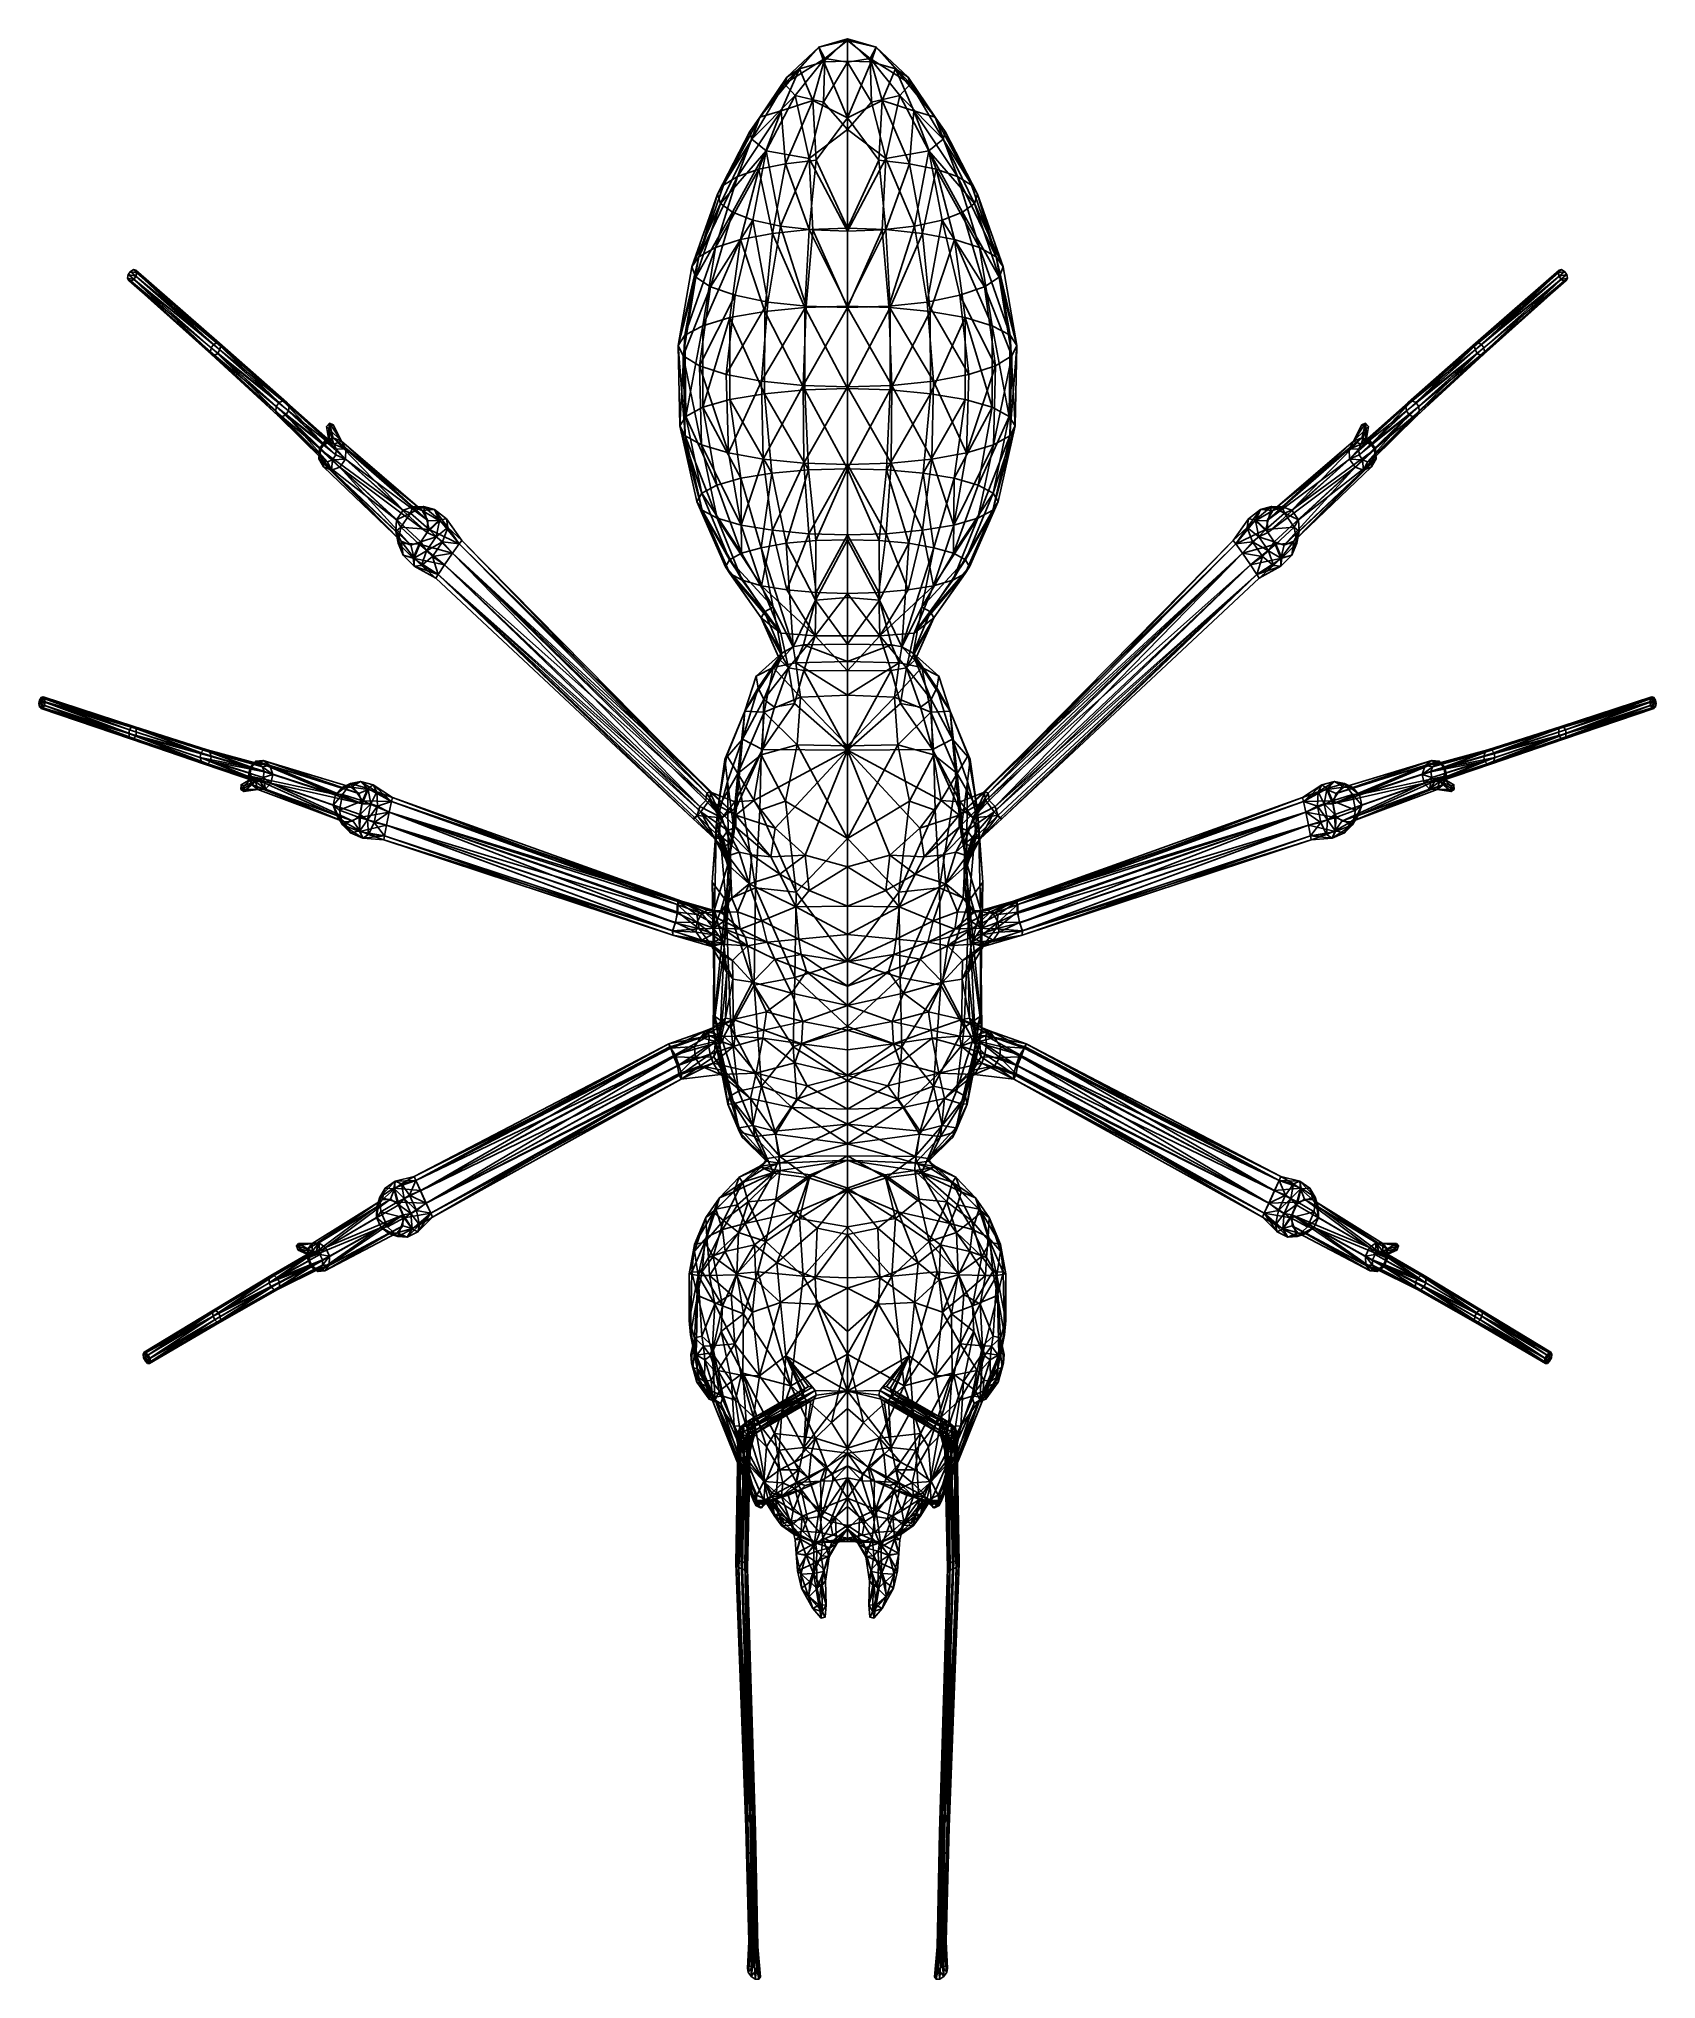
# Model space of a CAD drawing. Extents: x -0.0042 to 0.0042, y -0.0051 to 0.0051.
import ezdxf

# ---------------------------------------------------------------- set-up
doc = ezdxf.new("R2010")
doc.units = 0
doc.layers.add('ANT_BLK$LWO', color=1, linetype='CONTINUOUS')

msp = doc.modelspace()

# ---------------------------------------------------------------- linework, layer by layer
at = {"layer": 'ANT_BLK$LWO'}
for points in [[(-0.000123, 0.004938, 0.001931), (0, 0.005058, 0.001802), (-0.00015, 0.005015, 0.001735)], [(-0.00015, 0.005015, 0.001735), (0, 0.005058, 0.001802), (0, 0.00505, 0.001684)], [(0, 0.004942, 0.001948), (0, 0.005058, 0.001802), (-0.000123, 0.004938, 0.001931)], [(0, 0.005058, 0.001802), (0.000123, 0.004938, 0.001931), (0.00015, 0.005015, 0.001735)], [(0, 0.005058, 0.001802), (0, 0.004942, 0.001948), (0.000123, 0.004938, 0.001931)], [(0, 0.005058, 0.001802), (0.00015, 0.005015, 0.001735), (0, 0.00505, 0.001684)], [(-0.000316, 0.004859, 0.001791), (-0.00015, 0.005015, 0.001735), (-0.000329, 0.004823, 0.001705)], [(-0.000118, 0.004955, 0.001618), (-0.000329, 0.004823, 0.001705), (-0.00015, 0.005015, 0.001735)], [(-0.000251, 0.004902, 0.00187), (-0.00015, 0.005015, 0.001735), (-0.000316, 0.004859, 0.001791)], [(-0.000251, 0.004902, 0.00187), (-0.000123, 0.004938, 0.001931), (-0.00015, 0.005015, 0.001735)], [(-0.000118, 0.004955, 0.001618), (-0.00015, 0.005015, 0.001735), (0, 0.00505, 0.001684)], [(0, 0.004936, 0.001579), (-0.000118, 0.004955, 0.001618), (0, 0.00505, 0.001684)], [(0.000118, 0.004955, 0.001618), (0, 0.004936, 0.001579), (0, 0.00505, 0.001684)], [(0.00015, 0.005015, 0.001735), (0.000118, 0.004955, 0.001618), (0, 0.00505, 0.001684)], [(0.000329, 0.004823, 0.001705), (0.000118, 0.004955, 0.001618), (0.00015, 0.005015, 0.001735)], [(0.000123, 0.004938, 0.001931), (0.000251, 0.004902, 0.00187), (0.00015, 0.005015, 0.001735)], [(0.00015, 0.005015, 0.001735), (0.000316, 0.004859, 0.001791), (0.000329, 0.004823, 0.001705)], [(0.00015, 0.005015, 0.001735), (0.000251, 0.004902, 0.00187), (0.000316, 0.004859, 0.001791)], [(-0.000457, 0.00465, 0.001905), (-0.000251, 0.004902, 0.00187), (-0.000316, 0.004859, 0.001791)], [(-0.000457, 0.00465, 0.001905), (-0.000346, 0.004683, 0.002028), (-0.000251, 0.004902, 0.00187)], [(-0.000457, 0.00465, 0.001905), (-0.000316, 0.004859, 0.001791), (-0.000329, 0.004823, 0.001705)], [(-0.000346, 0.004683, 0.002028), (-0.000181, 0.004736, 0.002088), (-0.000251, 0.004902, 0.00187)], [(-0.000329, 0.004823, 0.001705), (-0.000118, 0.004955, 0.001618), (-0.000273, 0.004763, 0.001585)], [(-0.000273, 0.004763, 0.001585), (-0.000118, 0.004955, 0.001618), (-0.000125, 0.004728, 0.001501)], [(-0.000181, 0.004736, 0.002088), (-0.000123, 0.004938, 0.001931), (-0.000251, 0.004902, 0.00187)], [(-0.000181, 0.004736, 0.002088), (0, 0.004646, 0.002179), (-0.000123, 0.004938, 0.001931)], [(0, 0.004936, 0.001579), (-0.000125, 0.004728, 0.001501), (-0.000118, 0.004955, 0.001618)], [(-0.000125, 0.004728, 0.001501), (0, 0.004936, 0.001579), (0, 0.004586, 0.00143)], [(0, 0.004646, 0.002179), (0, 0.004942, 0.001948), (-0.000123, 0.004938, 0.001931)], [(0.000125, 0.004728, 0.001501), (0, 0.004936, 0.001579), (0.000118, 0.004955, 0.001618)], [(0, 0.004942, 0.001948), (0, 0.004646, 0.002179), (0.000123, 0.004938, 0.001931)], [(0, 0.004646, 0.002179), (0.000181, 0.004736, 0.002088), (0.000123, 0.004938, 0.001931)], [(0, 0.004936, 0.001579), (0.000125, 0.004728, 0.001501), (0, 0.004586, 0.00143)], [(0.000118, 0.004955, 0.001618), (0.000273, 0.004763, 0.001585), (0.000125, 0.004728, 0.001501)], [(0.000118, 0.004955, 0.001618), (0.000329, 0.004823, 0.001705), (0.000273, 0.004763, 0.001585)], [(0.000123, 0.004938, 0.001931), (0.000181, 0.004736, 0.002088), (0.000251, 0.004902, 0.00187)], [(0.000181, 0.004736, 0.002088), (0.000346, 0.004683, 0.002028), (0.000251, 0.004902, 0.00187)], [(0.000251, 0.004902, 0.00187), (0.000457, 0.00465, 0.001905), (0.000316, 0.004859, 0.001791)], [(0.000346, 0.004683, 0.002028), (0.000457, 0.00465, 0.001905), (0.000251, 0.004902, 0.00187)], [(0.000316, 0.004859, 0.001791), (0.000457, 0.00465, 0.001905), (0.000329, 0.004823, 0.001705)], [(-0.000509, 0.004575, 0.001779), (-0.000457, 0.00465, 0.001905), (-0.000329, 0.004823, 0.001705)], [(-0.000498, 0.004535, 0.001683), (-0.000509, 0.004575, 0.001779), (-0.000329, 0.004823, 0.001705)], [(-0.000498, 0.004535, 0.001683), (-0.000329, 0.004823, 0.001705), (-0.000273, 0.004763, 0.001585)], [(-0.000424, 0.004475, 0.00155), (-0.000498, 0.004535, 0.001683), (-0.000273, 0.004763, 0.001585)], [(-0.000424, 0.004475, 0.00155), (-0.000273, 0.004763, 0.001585), (-0.0002, 0.004435, 0.001422)], [(-0.000125, 0.004728, 0.001501), (-0.0002, 0.004435, 0.001422), (-0.000273, 0.004763, 0.001585)], [(0.0002, 0.004435, 0.001422), (0.000125, 0.004728, 0.001501), (0.000273, 0.004763, 0.001585)], [(0.000273, 0.004763, 0.001585), (0.000424, 0.004475, 0.00155), (0.0002, 0.004435, 0.001422)], [(0.000329, 0.004823, 0.001705), (0.000498, 0.004535, 0.001683), (0.000273, 0.004763, 0.001585)], [(0.000498, 0.004535, 0.001683), (0.000424, 0.004475, 0.00155), (0.000273, 0.004763, 0.001585)], [(0.000457, 0.00465, 0.001905), (0.000509, 0.004575, 0.001779), (0.000329, 0.004823, 0.001705)], [(0.000509, 0.004575, 0.001779), (0.000498, 0.004535, 0.001683), (0.000329, 0.004823, 0.001705)], [(-0.000457, 0.00465, 0.001905), (-0.000573, 0.00434, 0.002082), (-0.000346, 0.004683, 0.002028)], [(-0.000462, 0.004378, 0.00218), (-0.000346, 0.004683, 0.002028), (-0.000573, 0.00434, 0.002082)], [(-0.000462, 0.004378, 0.00218), (-0.000323, 0.004407, 0.002252), (-0.000346, 0.004683, 0.002028)], [(-0.000323, 0.004407, 0.002252), (-0.000181, 0.004736, 0.002088), (-0.000346, 0.004683, 0.002028)], [(-0.000323, 0.004407, 0.002252), (-0.000164, 0.004425, 0.002295), (-0.000181, 0.004736, 0.002088)], [(-0.0002, 0.004435, 0.001422), (-0.000125, 0.004728, 0.001501), (0, 0.004586, 0.00143)], [(-0.000164, 0.004425, 0.002295), (0, 0.004646, 0.002179), (-0.000181, 0.004736, 0.002088)], [(0, 0.004646, 0.002179), (0.000164, 0.004425, 0.002295), (0.000181, 0.004736, 0.002088)], [(0.000125, 0.004728, 0.001501), (0.0002, 0.004435, 0.001422), (0, 0.004586, 0.00143)], [(0.000164, 0.004425, 0.002295), (0.000323, 0.004407, 0.002252), (0.000181, 0.004736, 0.002088)], [(0.000181, 0.004736, 0.002088), (0.000323, 0.004407, 0.002252), (0.000346, 0.004683, 0.002028)], [(0.000323, 0.004407, 0.002252), (0.000462, 0.004378, 0.00218), (0.000346, 0.004683, 0.002028)], [(0.000573, 0.00434, 0.002082), (0.000457, 0.00465, 0.001905), (0.000346, 0.004683, 0.002028)], [(0.000346, 0.004683, 0.002028), (0.000462, 0.004378, 0.00218), (0.000573, 0.00434, 0.002082)], [(-0.000678, 0.004248, 0.001837), (-0.000647, 0.004296, 0.001965), (-0.000509, 0.004575, 0.001779)], [(-0.000678, 0.004248, 0.001837), (-0.000509, 0.004575, 0.001779), (-0.000498, 0.004535, 0.001683)], [(-0.000647, 0.004296, 0.001965), (-0.000457, 0.00465, 0.001905), (-0.000509, 0.004575, 0.001779)], [(-0.000573, 0.00434, 0.002082), (-0.000457, 0.00465, 0.001905), (-0.000647, 0.004296, 0.001965)], [(0, 0.004586, 0.00143), (0, 0.004055, 0.001309), (-0.0002, 0.004435, 0.001422)], [(0, 0.004071, 0.002489), (0, 0.004646, 0.002179), (-0.000164, 0.004425, 0.002295)], [(0, 0.004646, 0.002179), (0, 0.004071, 0.002489), (0.000164, 0.004425, 0.002295)], [(0, 0.004055, 0.001309), (0, 0.004586, 0.00143), (0.0002, 0.004435, 0.001422)], [(0.000457, 0.00465, 0.001905), (0.000647, 0.004296, 0.001965), (0.000509, 0.004575, 0.001779)], [(0.000457, 0.00465, 0.001905), (0.000573, 0.00434, 0.002082), (0.000647, 0.004296, 0.001965)], [(0.000509, 0.004575, 0.001779), (0.000678, 0.004248, 0.001837), (0.000498, 0.004535, 0.001683)], [(0.000647, 0.004296, 0.001965), (0.000678, 0.004248, 0.001837), (0.000509, 0.004575, 0.001779)], [(-0.000662, 0.0042, 0.001706), (-0.000678, 0.004248, 0.001837), (-0.000498, 0.004535, 0.001683)], [(-0.000662, 0.0042, 0.001706), (-0.000498, 0.004535, 0.001683), (-0.000424, 0.004475, 0.00155)], [(-0.000599, 0.004154, 0.001582), (-0.000662, 0.0042, 0.001706), (-0.000424, 0.004475, 0.00155)], [(-0.000599, 0.004154, 0.001582), (-0.000424, 0.004475, 0.00155), (-0.000493, 0.004113, 0.001475)], [(-0.000493, 0.004113, 0.001475), (-0.000424, 0.004475, 0.00155), (-0.00035, 0.004082, 0.00139)], [(-0.0002, 0.004435, 0.001422), (-0.00035, 0.004082, 0.00139), (-0.000424, 0.004475, 0.00155)], [(0.00035, 0.004082, 0.00139), (0.0002, 0.004435, 0.001422), (0.000424, 0.004475, 0.00155)], [(0.000424, 0.004475, 0.00155), (0.000493, 0.004113, 0.001475), (0.00035, 0.004082, 0.00139)], [(0.000498, 0.004535, 0.001683), (0.000662, 0.0042, 0.001706), (0.000424, 0.004475, 0.00155)], [(0.000424, 0.004475, 0.00155), (0.000599, 0.004154, 0.001582), (0.000493, 0.004113, 0.001475)], [(0.000662, 0.0042, 0.001706), (0.000599, 0.004154, 0.001582), (0.000424, 0.004475, 0.00155)], [(0.000678, 0.004248, 0.001837), (0.000662, 0.0042, 0.001706), (0.000498, 0.004535, 0.001683)], [(-0.000573, 0.00434, 0.002082), (-0.000689, 0.003971, 0.002207), (-0.000462, 0.004378, 0.00218)], [(-0.000558, 0.004012, 0.002329), (-0.000462, 0.004378, 0.00218), (-0.000689, 0.003971, 0.002207)], [(-0.000558, 0.004012, 0.002329), (-0.000391, 0.004044, 0.00242), (-0.000462, 0.004378, 0.00218)], [(-0.000391, 0.004044, 0.00242), (-0.000323, 0.004407, 0.002252), (-0.000462, 0.004378, 0.00218)], [(-0.000391, 0.004044, 0.00242), (-0.0002, 0.004064, 0.002474), (-0.000323, 0.004407, 0.002252)], [(-0.00035, 0.004082, 0.00139), (-0.0002, 0.004435, 0.001422), (-0.00018, 0.004062, 0.001334)], [(-0.0002, 0.004064, 0.002474), (-0.000164, 0.004425, 0.002295), (-0.000323, 0.004407, 0.002252)], [(-0.00018, 0.004062, 0.001334), (-0.0002, 0.004435, 0.001422), (0, 0.004055, 0.001309)], [(-0.0002, 0.004064, 0.002474), (0, 0.004071, 0.002489), (-0.000164, 0.004425, 0.002295)], [(0.0002, 0.004435, 0.001422), (0.00018, 0.004062, 0.001334), (0, 0.004055, 0.001309)], [(0, 0.004071, 0.002489), (0.0002, 0.004064, 0.002474), (0.000164, 0.004425, 0.002295)], [(0.000164, 0.004425, 0.002295), (0.0002, 0.004064, 0.002474), (0.000323, 0.004407, 0.002252)], [(0.0002, 0.004435, 0.001422), (0.00035, 0.004082, 0.00139), (0.00018, 0.004062, 0.001334)], [(0.0002, 0.004064, 0.002474), (0.000391, 0.004044, 0.00242), (0.000323, 0.004407, 0.002252)], [(0.000323, 0.004407, 0.002252), (0.000391, 0.004044, 0.00242), (0.000462, 0.004378, 0.00218)], [(0.000391, 0.004044, 0.00242), (0.000558, 0.004012, 0.002329), (0.000462, 0.004378, 0.00218)], [(0.000689, 0.003971, 0.002207), (0.000573, 0.00434, 0.002082), (0.000462, 0.004378, 0.00218)], [(0.000462, 0.004378, 0.00218), (0.000558, 0.004012, 0.002329), (0.000689, 0.003971, 0.002207)], [(-0.000647, 0.004296, 0.001965), (-0.000776, 0.003922, 0.002061), (-0.000573, 0.00434, 0.002082)], [(-0.000689, 0.003971, 0.002207), (-0.000573, 0.00434, 0.002082), (-0.000776, 0.003922, 0.002061)], [(-0.000776, 0.003922, 0.002061), (-0.000647, 0.004296, 0.001965), (-0.000678, 0.004248, 0.001837)], [(0.000776, 0.003922, 0.002061), (0.000647, 0.004296, 0.001965), (0.000573, 0.00434, 0.002082)], [(0.000573, 0.00434, 0.002082), (0.000689, 0.003971, 0.002207), (0.000776, 0.003922, 0.002061)], [(0.000647, 0.004296, 0.001965), (0.000776, 0.003922, 0.002061), (0.000678, 0.004248, 0.001837)], [(-0.000811, 0.00387, 0.001902), (-0.000776, 0.003922, 0.002061), (-0.000678, 0.004248, 0.001837)], [(-0.000811, 0.00387, 0.001902), (-0.000678, 0.004248, 0.001837), (-0.000662, 0.0042, 0.001706)], [(-0.000791, 0.003816, 0.001742), (-0.000811, 0.00387, 0.001902), (-0.000662, 0.0042, 0.001706)], [(-0.000791, 0.003816, 0.001742), (-0.000662, 0.0042, 0.001706), (-0.000599, 0.004154, 0.001582)], [(-0.000714, 0.003766, 0.00159), (-0.000791, 0.003816, 0.001742), (-0.000599, 0.004154, 0.001582)], [(-0.000714, 0.003766, 0.00159), (-0.000599, 0.004154, 0.001582), (-0.000493, 0.004113, 0.001475)], [(0.000599, 0.004154, 0.001582), (0.000714, 0.003766, 0.00159), (0.000493, 0.004113, 0.001475)], [(0.000662, 0.0042, 0.001706), (0.000791, 0.003816, 0.001742), (0.000599, 0.004154, 0.001582)], [(0.000791, 0.003816, 0.001742), (0.000714, 0.003766, 0.00159), (0.000599, 0.004154, 0.001582)], [(0.000678, 0.004248, 0.001837), (0.000811, 0.00387, 0.001902), (0.000662, 0.0042, 0.001706)], [(0.000811, 0.00387, 0.001902), (0.000791, 0.003816, 0.001742), (0.000662, 0.0042, 0.001706)], [(0.000776, 0.003922, 0.002061), (0.000811, 0.00387, 0.001902), (0.000678, 0.004248, 0.001837)], [(-0.000586, 0.003721, 0.001459), (-0.000714, 0.003766, 0.00159), (-0.000493, 0.004113, 0.001475)], [(-0.000586, 0.003721, 0.001459), (-0.000493, 0.004113, 0.001475), (-0.000416, 0.003686, 0.001356)], [(-0.00035, 0.004082, 0.00139), (-0.000416, 0.003686, 0.001356), (-0.000493, 0.004113, 0.001475)], [(-0.000416, 0.003686, 0.001356), (-0.00035, 0.004082, 0.00139), (-0.000215, 0.003664, 0.001288)], [(-0.000222, 0.003657, 0.002632), (-0.0002, 0.004064, 0.002474), (-0.000391, 0.004044, 0.00242)], [(-0.00018, 0.004062, 0.001334), (-0.000215, 0.003664, 0.001288), (-0.00035, 0.004082, 0.00139)], [(-0.000222, 0.003657, 0.002632), (0, 0.003665, 0.002651), (-0.0002, 0.004064, 0.002474)], [(-0.000215, 0.003664, 0.001288), (-0.00018, 0.004062, 0.001334), (0, 0.003657, 0.001258)], [(0, 0.003665, 0.002651), (0, 0.004071, 0.002489), (-0.0002, 0.004064, 0.002474)], [(0, 0.004055, 0.001309), (0, 0.003657, 0.001258), (-0.00018, 0.004062, 0.001334)], [(0, 0.004071, 0.002489), (0, 0.003665, 0.002651), (0.0002, 0.004064, 0.002474)], [(0, 0.003665, 0.002651), (0.000222, 0.003657, 0.002632), (0.0002, 0.004064, 0.002474)], [(0, 0.003657, 0.001258), (0, 0.004055, 0.001309), (0.00018, 0.004062, 0.001334)], [(0.00018, 0.004062, 0.001334), (0.000215, 0.003664, 0.001288), (0, 0.003657, 0.001258)], [(0.000215, 0.003664, 0.001288), (0.00018, 0.004062, 0.001334), (0.00035, 0.004082, 0.00139)], [(0.0002, 0.004064, 0.002474), (0.000222, 0.003657, 0.002632), (0.000391, 0.004044, 0.00242)], [(0.00035, 0.004082, 0.00139), (0.000416, 0.003686, 0.001356), (0.000215, 0.003664, 0.001288)], [(0.000416, 0.003686, 0.001356), (0.00035, 0.004082, 0.00139), (0.000493, 0.004113, 0.001475)], [(0.000493, 0.004113, 0.001475), (0.000586, 0.003721, 0.001459), (0.000416, 0.003686, 0.001356)], [(0.000714, 0.003766, 0.00159), (0.000586, 0.003721, 0.001459), (0.000493, 0.004113, 0.001475)], [(-0.000776, 0.003922, 0.002061), (-0.000848, 0.003513, 0.00216), (-0.000689, 0.003971, 0.002207)], [(-0.000755, 0.003562, 0.002325), (-0.000689, 0.003971, 0.002207), (-0.000848, 0.003513, 0.00216)], [(-0.000689, 0.003971, 0.002207), (-0.000755, 0.003562, 0.002325), (-0.000558, 0.004012, 0.002329)], [(-0.000613, 0.003605, 0.002464), (-0.000558, 0.004012, 0.002329), (-0.000755, 0.003562, 0.002325)], [(-0.000613, 0.003605, 0.002464), (-0.000431, 0.003637, 0.002569), (-0.000558, 0.004012, 0.002329)], [(-0.000431, 0.003637, 0.002569), (-0.000391, 0.004044, 0.00242), (-0.000558, 0.004012, 0.002329)], [(-0.000431, 0.003637, 0.002569), (-0.000222, 0.003657, 0.002632), (-0.000391, 0.004044, 0.00242)], [(0.000222, 0.003657, 0.002632), (0.000431, 0.003637, 0.002569), (0.000391, 0.004044, 0.00242)], [(0.000391, 0.004044, 0.00242), (0.000431, 0.003637, 0.002569), (0.000558, 0.004012, 0.002329)], [(0.000431, 0.003637, 0.002569), (0.000613, 0.003605, 0.002464), (0.000558, 0.004012, 0.002329)], [(0.000755, 0.003562, 0.002325), (0.000689, 0.003971, 0.002207), (0.000558, 0.004012, 0.002329)], [(0.000558, 0.004012, 0.002329), (0.000613, 0.003605, 0.002464), (0.000755, 0.003562, 0.002325)], [(0.000848, 0.003513, 0.00216), (0.000776, 0.003922, 0.002061), (0.000689, 0.003971, 0.002207)], [(0.000689, 0.003971, 0.002207), (0.000755, 0.003562, 0.002325), (0.000848, 0.003513, 0.00216)], [(-0.003738, 0.003846, 0.000043), (-0.00375, 0.003829, 0.000043), (-0.003306, 0.003465, 0.000427)], [(-0.00375, 0.003829, 0.000043), (-0.003738, 0.003846, 0.000043), (-0.00371, 0.003821)], [(-0.003738, 0.003846, 0.000043), (-0.003306, 0.003465, 0.000427), (-0.003723, 0.003855, 0.000034)], [(-0.003738, 0.003846, 0.000043), (-0.003723, 0.003855, 0.000034), (-0.003706, 0.003839, 0.000008)], [(-0.00371, 0.003821), (-0.003738, 0.003846, 0.000043), (-0.003706, 0.003839, 0.000008)], [(-0.003723, 0.003855, 0.000034), (-0.003289, 0.003474, 0.000419), (-0.003711, 0.003852, 0.000021)], [(-0.003289, 0.003474, 0.000419), (-0.003723, 0.003855, 0.000034), (-0.003306, 0.003465, 0.000427)], [(-0.003711, 0.003852, 0.000021), (-0.003706, 0.003839, 0.000008), (-0.003723, 0.003855, 0.000034)], [(-0.003275, 0.003471, 0.000405), (-0.003711, 0.003852, 0.000021), (-0.003289, 0.003474, 0.000419)], [(-0.003711, 0.003852, 0.000021), (-0.003275, 0.003471, 0.000405), (-0.003706, 0.003839, 0.000008)], [(-0.000811, 0.00387, 0.001902), (-0.000883, 0.003459, 0.00198), (-0.000776, 0.003922, 0.002061)], [(-0.000848, 0.003513, 0.00216), (-0.000776, 0.003922, 0.002061), (-0.000883, 0.003459, 0.00198)], [(-0.000883, 0.003459, 0.00198), (-0.000811, 0.00387, 0.001902), (-0.000791, 0.003816, 0.001742)], [(0.000883, 0.003459, 0.00198), (0.000811, 0.00387, 0.001902), (0.000776, 0.003922, 0.002061)], [(0.000776, 0.003922, 0.002061), (0.000848, 0.003513, 0.00216), (0.000883, 0.003459, 0.00198)], [(0.000811, 0.00387, 0.001902), (0.000883, 0.003459, 0.00198), (0.000791, 0.003816, 0.001742)], [(0.003711, 0.003852, 0.000021), (0.003275, 0.003471, 0.000405), (0.003289, 0.003474, 0.000419)], [(0.003275, 0.003471, 0.000405), (0.003711, 0.003852, 0.000021), (0.003706, 0.003839, 0.000008)], [(0.003289, 0.003474, 0.000419), (0.003723, 0.003855, 0.000034), (0.003711, 0.003852, 0.000021)], [(0.003723, 0.003855, 0.000034), (0.003289, 0.003474, 0.000419), (0.003306, 0.003465, 0.000427)], [(0.003306, 0.003465, 0.000427), (0.003738, 0.003846, 0.000043), (0.003723, 0.003855, 0.000034)], [(0.00375, 0.003829, 0.000043), (0.003738, 0.003846, 0.000043), (0.003306, 0.003465, 0.000427)], [(0.003706, 0.003839, 0.000008), (0.003711, 0.003852, 0.000021), (0.003723, 0.003855, 0.000034)], [(0.003723, 0.003855, 0.000034), (0.003738, 0.003846, 0.000043), (0.003706, 0.003839, 0.000008)], [(0.003738, 0.003846, 0.000043), (0.00371, 0.003821), (0.003706, 0.003839, 0.000008)], [(0.003738, 0.003846, 0.000043), (0.00375, 0.003829, 0.000043), (0.00371, 0.003821)], [(-0.00375, 0.003829, 0.000043), (-0.003754, 0.00381, 0.000035), (-0.003318, 0.003447, 0.000427)], [(-0.003754, 0.00381, 0.000035), (-0.00375, 0.003829, 0.000043), (-0.003721, 0.003804, 0)], [(-0.003322, 0.003427, 0.000419), (-0.003318, 0.003447, 0.000427), (-0.003754, 0.00381, 0.000035)], [(-0.003754, 0.00381, 0.000035), (-0.003748, 0.003798, 0.000022), (-0.003322, 0.003427, 0.000419)], [(-0.003748, 0.003798, 0.000022), (-0.003754, 0.00381, 0.000035), (-0.003736, 0.003795, 0.000008)], [(-0.003736, 0.003795, 0.000008), (-0.003754, 0.00381, 0.000035), (-0.003721, 0.003804, 0)], [(-0.003318, 0.003447, 0.000427), (-0.003306, 0.003465, 0.000427), (-0.00375, 0.003829, 0.000043)], [(-0.003721, 0.003804, 0), (-0.00375, 0.003829, 0.000043), (-0.00371, 0.003821)], [(-0.003316, 0.003412, 0.000406), (-0.003322, 0.003427, 0.000419), (-0.003748, 0.003798, 0.000022)], [(-0.003748, 0.003798, 0.000022), (-0.003736, 0.003795, 0.000008), (-0.003316, 0.003412, 0.000406)], [(-0.003736, 0.003795, 0.000008), (-0.003721, 0.003804, 0), (-0.003302, 0.003408, 0.000392)], [(-0.003302, 0.003408, 0.000392), (-0.003316, 0.003412, 0.000406), (-0.003736, 0.003795, 0.000008)], [(-0.003721, 0.003804, 0), (-0.00371, 0.003821), (-0.003273, 0.003436, 0.000383)], [(-0.003285, 0.003418, 0.000383), (-0.003302, 0.003408, 0.000392), (-0.003721, 0.003804, 0)], [(-0.003285, 0.003418, 0.000383), (-0.003721, 0.003804, 0), (-0.003273, 0.003436, 0.000383)], [(-0.003706, 0.003839, 0.000008), (-0.003269, 0.003456, 0.000391), (-0.00371, 0.003821)], [(-0.003273, 0.003436, 0.000383), (-0.00371, 0.003821), (-0.003269, 0.003456, 0.000391)], [(-0.003269, 0.003456, 0.000391), (-0.003706, 0.003839, 0.000008), (-0.003275, 0.003471, 0.000405)], [(-0.000857, 0.003405, 0.001799), (-0.000883, 0.003459, 0.00198), (-0.000791, 0.003816, 0.001742)], [(-0.000857, 0.003405, 0.001799), (-0.000791, 0.003816, 0.001742), (-0.000714, 0.003766, 0.00159)], [(-0.000772, 0.003354, 0.001629), (-0.000857, 0.003405, 0.001799), (-0.000714, 0.003766, 0.00159)], [(-0.000772, 0.003354, 0.001629), (-0.000714, 0.003766, 0.00159), (-0.000586, 0.003721, 0.001459)], [(0.000714, 0.003766, 0.00159), (0.000772, 0.003354, 0.001629), (0.000586, 0.003721, 0.001459)], [(0.000791, 0.003816, 0.001742), (0.000857, 0.003405, 0.001799), (0.000714, 0.003766, 0.00159)], [(0.000857, 0.003405, 0.001799), (0.000772, 0.003354, 0.001629), (0.000714, 0.003766, 0.00159)], [(0.000883, 0.003459, 0.00198), (0.000857, 0.003405, 0.001799), (0.000791, 0.003816, 0.001742)], [(0.003269, 0.003456, 0.000391), (0.003706, 0.003839, 0.000008), (0.00371, 0.003821)], [(0.003706, 0.003839, 0.000008), (0.003269, 0.003456, 0.000391), (0.003275, 0.003471, 0.000405)], [(0.00371, 0.003821), (0.003273, 0.003436, 0.000383), (0.003269, 0.003456, 0.000391)], [(0.00371, 0.003821), (0.003721, 0.003804, 0), (0.003273, 0.003436, 0.000383)], [(0.003721, 0.003804, 0), (0.003285, 0.003418, 0.000383), (0.003273, 0.003436, 0.000383)], [(0.003302, 0.003408, 0.000392), (0.003285, 0.003418, 0.000383), (0.003721, 0.003804, 0)], [(0.003721, 0.003804, 0), (0.003736, 0.003795, 0.000008), (0.003302, 0.003408, 0.000392)], [(0.003316, 0.003412, 0.000406), (0.003302, 0.003408, 0.000392), (0.003736, 0.003795, 0.000008)], [(0.003306, 0.003465, 0.000427), (0.003318, 0.003447, 0.000427), (0.00375, 0.003829, 0.000043)], [(0.003322, 0.003427, 0.000419), (0.003316, 0.003412, 0.000406), (0.003748, 0.003798, 0.000022)], [(0.003736, 0.003795, 0.000008), (0.003748, 0.003798, 0.000022), (0.003316, 0.003412, 0.000406)], [(0.003754, 0.00381, 0.000035), (0.00375, 0.003829, 0.000043), (0.003318, 0.003447, 0.000427)], [(0.003318, 0.003447, 0.000427), (0.003322, 0.003427, 0.000419), (0.003754, 0.00381, 0.000035)], [(0.003748, 0.003798, 0.000022), (0.003754, 0.00381, 0.000035), (0.003322, 0.003427, 0.000419)], [(0.00375, 0.003829, 0.000043), (0.003721, 0.003804, 0), (0.00371, 0.003821)], [(0.00375, 0.003829, 0.000043), (0.003754, 0.00381, 0.000035), (0.003721, 0.003804, 0)], [(0.003754, 0.00381, 0.000035), (0.003736, 0.003795, 0.000008), (0.003721, 0.003804, 0)], [(0.003754, 0.00381, 0.000035), (0.003748, 0.003798, 0.000022), (0.003736, 0.003795, 0.000008)], [(-0.000633, 0.003309, 0.001483), (-0.000772, 0.003354, 0.001629), (-0.000586, 0.003721, 0.001459)], [(-0.000633, 0.003309, 0.001483), (-0.000586, 0.003721, 0.001459), (-0.000416, 0.003686, 0.001356)], [(-0.000448, 0.003274, 0.001368), (-0.000633, 0.003309, 0.001483), (-0.000416, 0.003686, 0.001356)], [(-0.000448, 0.003274, 0.001368), (-0.000416, 0.003686, 0.001356), (-0.000215, 0.003664, 0.001288)], [(-0.000232, 0.003251, 0.001293), (-0.000448, 0.003274, 0.001368), (-0.000215, 0.003664, 0.001288)], [(-0.000223, 0.003228, 0.002753), (-0.000222, 0.003657, 0.002632), (-0.000431, 0.003637, 0.002569)], [(-0.000232, 0.003251, 0.001293), (-0.000215, 0.003664, 0.001288), (0, 0.003657, 0.001258)], [(0, 0.003244, 0.001261), (-0.000232, 0.003251, 0.001293), (0, 0.003657, 0.001258)], [(-0.000223, 0.003228, 0.002753), (0, 0.003235, 0.002774), (-0.000222, 0.003657, 0.002632)], [(0, 0.003235, 0.002774), (0, 0.003665, 0.002651), (-0.000222, 0.003657, 0.002632)], [(0, 0.003665, 0.002651), (0, 0.003235, 0.002774), (0.000222, 0.003657, 0.002632)], [(0.000215, 0.003664, 0.001288), (0.000232, 0.003251, 0.001293), (0, 0.003657, 0.001258)], [(0, 0.003235, 0.002774), (0.000223, 0.003228, 0.002753), (0.000222, 0.003657, 0.002632)], [(0.000232, 0.003251, 0.001293), (0, 0.003244, 0.001261), (0, 0.003657, 0.001258)], [(0.000416, 0.003686, 0.001356), (0.000448, 0.003274, 0.001368), (0.000215, 0.003664, 0.001288)], [(0.000448, 0.003274, 0.001368), (0.000232, 0.003251, 0.001293), (0.000215, 0.003664, 0.001288)], [(0.000222, 0.003657, 0.002632), (0.000223, 0.003228, 0.002753), (0.000431, 0.003637, 0.002569)], [(0.000586, 0.003721, 0.001459), (0.000633, 0.003309, 0.001483), (0.000416, 0.003686, 0.001356)], [(0.000633, 0.003309, 0.001483), (0.000448, 0.003274, 0.001368), (0.000416, 0.003686, 0.001356)], [(0.000772, 0.003354, 0.001629), (0.000633, 0.003309, 0.001483), (0.000586, 0.003721, 0.001459)], [(-0.000848, 0.003513, 0.00216), (-0.000843, 0.00309, 0.002257), (-0.000755, 0.003562, 0.002325)], [(-0.000754, 0.003137, 0.002429), (-0.000755, 0.003562, 0.002325), (-0.000843, 0.00309, 0.002257)], [(-0.000755, 0.003562, 0.002325), (-0.000754, 0.003137, 0.002429), (-0.000613, 0.003605, 0.002464)], [(-0.000614, 0.003178, 0.002575), (-0.000613, 0.003605, 0.002464), (-0.000754, 0.003137, 0.002429)], [(-0.000614, 0.003178, 0.002575), (-0.000433, 0.003208, 0.002685), (-0.000613, 0.003605, 0.002464)], [(-0.000433, 0.003208, 0.002685), (-0.000431, 0.003637, 0.002569), (-0.000613, 0.003605, 0.002464)], [(-0.000433, 0.003208, 0.002685), (-0.000223, 0.003228, 0.002753), (-0.000431, 0.003637, 0.002569)], [(0.000223, 0.003228, 0.002753), (0.000433, 0.003208, 0.002685), (0.000431, 0.003637, 0.002569)], [(0.000431, 0.003637, 0.002569), (0.000433, 0.003208, 0.002685), (0.000613, 0.003605, 0.002464)], [(0.000433, 0.003208, 0.002685), (0.000614, 0.003178, 0.002575), (0.000613, 0.003605, 0.002464)], [(0.000754, 0.003137, 0.002429), (0.000755, 0.003562, 0.002325), (0.000613, 0.003605, 0.002464)], [(0.000613, 0.003605, 0.002464), (0.000614, 0.003178, 0.002575), (0.000754, 0.003137, 0.002429)], [(0.000755, 0.003562, 0.002325), (0.000754, 0.003137, 0.002429), (0.000843, 0.00309, 0.002257)], [(0.000843, 0.00309, 0.002257), (0.000848, 0.003513, 0.00216), (0.000755, 0.003562, 0.002325)], [(-0.003318, 0.003447, 0.000427), (-0.003322, 0.003427, 0.000419), (-0.002979, 0.003141, 0.000956)], [(-0.003306, 0.003465, 0.000427), (-0.003318, 0.003447, 0.000427), (-0.002964, 0.003162, 0.000956)], [(-0.002979, 0.003141, 0.000956), (-0.002964, 0.003162, 0.000956), (-0.003318, 0.003447, 0.000427)], [(-0.003289, 0.003474, 0.000419), (-0.003306, 0.003465, 0.000427), (-0.002964, 0.003162, 0.000956)], [(-0.002943, 0.00317, 0.000948), (-0.002923, 0.003163, 0.000937), (-0.003289, 0.003474, 0.000419)], [(-0.003275, 0.003471, 0.000405), (-0.003289, 0.003474, 0.000419), (-0.002923, 0.003163, 0.000937)], [(-0.002943, 0.00317, 0.000948), (-0.003289, 0.003474, 0.000419), (-0.002964, 0.003162, 0.000956)], [(-0.002923, 0.003163, 0.000937), (-0.002912, 0.003143, 0.000926), (-0.003275, 0.003471, 0.000405)], [(-0.003269, 0.003456, 0.000391), (-0.003275, 0.003471, 0.000405), (-0.002912, 0.003143, 0.000926)], [(-0.003273, 0.003436, 0.000383), (-0.003269, 0.003456, 0.000391), (-0.002912, 0.003143, 0.000926)], [(-0.000883, 0.003459, 0.00198), (-0.000875, 0.00304, 0.002071), (-0.000848, 0.003513, 0.00216)], [(-0.000857, 0.003405, 0.001799), (-0.000847, 0.002989, 0.001884), (-0.000883, 0.003459, 0.00198)], [(-0.000875, 0.00304, 0.002071), (-0.000883, 0.003459, 0.00198), (-0.000847, 0.002989, 0.001884)], [(-0.000843, 0.00309, 0.002257), (-0.000848, 0.003513, 0.00216), (-0.000875, 0.00304, 0.002071)], [(0.000848, 0.003513, 0.00216), (0.000843, 0.00309, 0.002257), (0.000875, 0.00304, 0.002071)], [(0.000847, 0.002989, 0.001884), (0.000857, 0.003405, 0.001799), (0.000883, 0.003459, 0.00198)], [(0.000883, 0.003459, 0.00198), (0.000875, 0.00304, 0.002071), (0.000847, 0.002989, 0.001884)], [(0.000875, 0.00304, 0.002071), (0.000883, 0.003459, 0.00198), (0.000848, 0.003513, 0.00216)], [(0.002912, 0.003143, 0.000926), (0.002923, 0.003163, 0.000937), (0.003275, 0.003471, 0.000405)], [(0.003275, 0.003471, 0.000405), (0.003269, 0.003456, 0.000391), (0.002912, 0.003143, 0.000926)], [(0.003269, 0.003456, 0.000391), (0.003273, 0.003436, 0.000383), (0.002912, 0.003143, 0.000926)], [(0.002923, 0.003163, 0.000937), (0.002943, 0.00317, 0.000948), (0.003289, 0.003474, 0.000419)], [(0.003289, 0.003474, 0.000419), (0.003275, 0.003471, 0.000405), (0.002923, 0.003163, 0.000937)], [(0.003289, 0.003474, 0.000419), (0.002943, 0.00317, 0.000948), (0.002964, 0.003162, 0.000956)], [(0.003306, 0.003465, 0.000427), (0.003289, 0.003474, 0.000419), (0.002964, 0.003162, 0.000956)], [(0.003318, 0.003447, 0.000427), (0.003306, 0.003465, 0.000427), (0.002964, 0.003162, 0.000956)], [(0.002964, 0.003162, 0.000956), (0.002979, 0.003141, 0.000956), (0.003318, 0.003447, 0.000427)], [(0.003322, 0.003427, 0.000419), (0.003318, 0.003447, 0.000427), (0.002979, 0.003141, 0.000956)], [(-0.003322, 0.003427, 0.000419), (-0.002981, 0.003116, 0.000949), (-0.002979, 0.003141, 0.000956)], [(-0.002981, 0.003116, 0.000949), (-0.003322, 0.003427, 0.000419), (-0.00297, 0.003095, 0.000938)], [(-0.003316, 0.003412, 0.000406), (-0.00297, 0.003095, 0.000938), (-0.003322, 0.003427, 0.000419)], [(-0.00297, 0.003095, 0.000938), (-0.003316, 0.003412, 0.000406), (-0.00295, 0.003088, 0.000926)], [(-0.003302, 0.003408, 0.000392), (-0.00295, 0.003088, 0.000926), (-0.003316, 0.003412, 0.000406)], [(-0.003302, 0.003408, 0.000392), (-0.003285, 0.003418, 0.000383), (-0.00295, 0.003088, 0.000926)], [(-0.003285, 0.003418, 0.000383), (-0.003273, 0.003436, 0.000383), (-0.002915, 0.003118, 0.000919)], [(-0.003285, 0.003418, 0.000383), (-0.002929, 0.003097, 0.000919), (-0.00295, 0.003088, 0.000926)], [(-0.002929, 0.003097, 0.000919), (-0.003285, 0.003418, 0.000383), (-0.002915, 0.003118, 0.000919)], [(-0.002915, 0.003118, 0.000919), (-0.003273, 0.003436, 0.000383), (-0.002912, 0.003143, 0.000926)], [(-0.000772, 0.003354, 0.001629), (-0.000761, 0.002941, 0.001709), (-0.000857, 0.003405, 0.001799)], [(-0.000847, 0.002989, 0.001884), (-0.000857, 0.003405, 0.001799), (-0.000761, 0.002941, 0.001709)], [(-0.000633, 0.003309, 0.001483), (-0.000621, 0.002899, 0.001559), (-0.000772, 0.003354, 0.001629)], [(-0.000761, 0.002941, 0.001709), (-0.000772, 0.003354, 0.001629), (-0.000621, 0.002899, 0.001559)], [(0.000621, 0.002899, 0.001559), (0.000633, 0.003309, 0.001483), (0.000772, 0.003354, 0.001629)], [(0.000772, 0.003354, 0.001629), (0.000761, 0.002941, 0.001709), (0.000621, 0.002899, 0.001559)], [(0.000761, 0.002941, 0.001709), (0.000772, 0.003354, 0.001629), (0.000857, 0.003405, 0.001799)], [(0.000857, 0.003405, 0.001799), (0.000847, 0.002989, 0.001884), (0.000761, 0.002941, 0.001709)], [(0.003273, 0.003436, 0.000383), (0.002915, 0.003118, 0.000919), (0.002912, 0.003143, 0.000926)], [(0.003273, 0.003436, 0.000383), (0.003285, 0.003418, 0.000383), (0.002915, 0.003118, 0.000919)], [(0.003285, 0.003418, 0.000383), (0.002929, 0.003097, 0.000919), (0.002915, 0.003118, 0.000919)], [(0.002929, 0.003097, 0.000919), (0.003285, 0.003418, 0.000383), (0.00295, 0.003088, 0.000926)], [(0.003285, 0.003418, 0.000383), (0.003302, 0.003408, 0.000392), (0.00295, 0.003088, 0.000926)], [(0.003316, 0.003412, 0.000406), (0.00297, 0.003095, 0.000938), (0.00295, 0.003088, 0.000926)], [(0.00295, 0.003088, 0.000926), (0.003302, 0.003408, 0.000392), (0.003316, 0.003412, 0.000406)], [(0.003322, 0.003427, 0.000419), (0.002981, 0.003116, 0.000949), (0.00297, 0.003095, 0.000938)], [(0.00297, 0.003095, 0.000938), (0.003316, 0.003412, 0.000406), (0.003322, 0.003427, 0.000419)], [(0.002981, 0.003116, 0.000949), (0.003322, 0.003427, 0.000419), (0.002979, 0.003141, 0.000956)], [(-0.000621, 0.002899, 0.001559), (-0.000633, 0.003309, 0.001483), (-0.000448, 0.003274, 0.001368)], [(-0.00044, 0.002867, 0.001443), (-0.000621, 0.002899, 0.001559), (-0.000448, 0.003274, 0.001368)], [(-0.00044, 0.002867, 0.001443), (-0.000448, 0.003274, 0.001368), (-0.000232, 0.003251, 0.001293)], [(-0.000227, 0.002846, 0.001367), (-0.00044, 0.002867, 0.001443), (-0.000232, 0.003251, 0.001293)], [(-0.000227, 0.002846, 0.001367), (-0.000232, 0.003251, 0.001293), (0, 0.003244, 0.001261)], [(0, 0.002839, 0.001337), (-0.000227, 0.002846, 0.001367), (0, 0.003244, 0.001261)], [(0.000232, 0.003251, 0.001293), (0.000227, 0.002846, 0.001367), (0, 0.003244, 0.001261)], [(0.000227, 0.002846, 0.001367), (0, 0.002839, 0.001337), (0, 0.003244, 0.001261)], [(0.00044, 0.002867, 0.001443), (0.000227, 0.002846, 0.001367), (0.000232, 0.003251, 0.001293)], [(0.000448, 0.003274, 0.001368), (0.00044, 0.002867, 0.001443), (0.000232, 0.003251, 0.001293)], [(0.000621, 0.002899, 0.001559), (0.00044, 0.002867, 0.001443), (0.000448, 0.003274, 0.001368)], [(0.000633, 0.003309, 0.001483), (0.000621, 0.002899, 0.001559), (0.000448, 0.003274, 0.001368)], [(-0.002979, 0.003141, 0.000956), (-0.002981, 0.003116, 0.000949), (-0.002747, 0.002918, 0.001519)], [(-0.002964, 0.003162, 0.000956), (-0.002979, 0.003141, 0.000956), (-0.002729, 0.002944, 0.001519)], [(-0.002979, 0.003141, 0.000956), (-0.002747, 0.002918, 0.001519), (-0.002729, 0.002944, 0.001519)], [(-0.002964, 0.003162, 0.000956), (-0.002729, 0.002944, 0.001519), (-0.002943, 0.00317, 0.000948)], [(-0.002923, 0.003163, 0.000937), (-0.002943, 0.00317, 0.000948), (-0.002679, 0.002945, 0.001504)], [(-0.002943, 0.00317, 0.000948), (-0.002703, 0.002954, 0.001513), (-0.002679, 0.002945, 0.001504)], [(-0.002703, 0.002954, 0.001513), (-0.002943, 0.00317, 0.000948), (-0.002729, 0.002944, 0.001519)], [(-0.002912, 0.003143, 0.000926), (-0.002923, 0.003163, 0.000937), (-0.002666, 0.00292, 0.001495)], [(-0.002923, 0.003163, 0.000937), (-0.002679, 0.002945, 0.001504), (-0.002666, 0.00292, 0.001495)], [(-0.002912, 0.003143, 0.000926), (-0.002666, 0.00292, 0.001495), (-0.002915, 0.003118, 0.000919)], [(-0.000681, 0.002731, 0.002492), (-0.000754, 0.003137, 0.002429), (-0.000843, 0.00309, 0.002257)], [(-0.000557, 0.002767, 0.002631), (-0.000614, 0.003178, 0.002575), (-0.000754, 0.003137, 0.002429)], [(-0.000681, 0.002731, 0.002492), (-0.000557, 0.002767, 0.002631), (-0.000754, 0.003137, 0.002429)], [(-0.000394, 0.002794, 0.002738), (-0.000433, 0.003208, 0.002685), (-0.000614, 0.003178, 0.002575)], [(-0.000557, 0.002767, 0.002631), (-0.000394, 0.002794, 0.002738), (-0.000614, 0.003178, 0.002575)], [(-0.000204, 0.002811, 0.002805), (-0.000223, 0.003228, 0.002753), (-0.000433, 0.003208, 0.002685)], [(-0.000394, 0.002794, 0.002738), (-0.000204, 0.002811, 0.002805), (-0.000433, 0.003208, 0.002685)], [(0, 0.002817, 0.002827), (0, 0.003235, 0.002774), (-0.000223, 0.003228, 0.002753)], [(-0.000204, 0.002811, 0.002805), (0, 0.002817, 0.002827), (-0.000223, 0.003228, 0.002753)], [(0, 0.003235, 0.002774), (0, 0.002817, 0.002827), (0.000223, 0.003228, 0.002753)], [(0, 0.002817, 0.002827), (0.000204, 0.002811, 0.002805), (0.000223, 0.003228, 0.002753)], [(0.000223, 0.003228, 0.002753), (0.000204, 0.002811, 0.002805), (0.000433, 0.003208, 0.002685)], [(0.000204, 0.002811, 0.002805), (0.000394, 0.002794, 0.002738), (0.000433, 0.003208, 0.002685)], [(0.000433, 0.003208, 0.002685), (0.000394, 0.002794, 0.002738), (0.000614, 0.003178, 0.002575)], [(0.000394, 0.002794, 0.002738), (0.000557, 0.002767, 0.002631), (0.000614, 0.003178, 0.002575)], [(0.000614, 0.003178, 0.002575), (0.000557, 0.002767, 0.002631), (0.000754, 0.003137, 0.002429)], [(0.000557, 0.002767, 0.002631), (0.000681, 0.002731, 0.002492), (0.000754, 0.003137, 0.002429)], [(0.000754, 0.003137, 0.002429), (0.000681, 0.002731, 0.002492), (0.000843, 0.00309, 0.002257)], [(0.002923, 0.003163, 0.000937), (0.002912, 0.003143, 0.000926), (0.002666, 0.00292, 0.001495)], [(0.002679, 0.002945, 0.001504), (0.002923, 0.003163, 0.000937), (0.002666, 0.00292, 0.001495)], [(0.002666, 0.00292, 0.001495), (0.002912, 0.003143, 0.000926), (0.002915, 0.003118, 0.000919)], [(0.002943, 0.00317, 0.000948), (0.002923, 0.003163, 0.000937), (0.002679, 0.002945, 0.001504)], [(0.002703, 0.002954, 0.001513), (0.002943, 0.00317, 0.000948), (0.002679, 0.002945, 0.001504)], [(0.002943, 0.00317, 0.000948), (0.002703, 0.002954, 0.001513), (0.002729, 0.002944, 0.001519)], [(0.002729, 0.002944, 0.001519), (0.002964, 0.003162, 0.000956), (0.002943, 0.00317, 0.000948)], [(0.002979, 0.003141, 0.000956), (0.002964, 0.003162, 0.000956), (0.002729, 0.002944, 0.001519)], [(0.002747, 0.002918, 0.001519), (0.002979, 0.003141, 0.000956), (0.002729, 0.002944, 0.001519)], [(0.002981, 0.003116, 0.000949), (0.002979, 0.003141, 0.000956), (0.002747, 0.002918, 0.001519)], [(-0.002981, 0.003116, 0.000949), (-0.002749, 0.002887, 0.001513), (-0.002747, 0.002918, 0.001519)], [(-0.002749, 0.002887, 0.001513), (-0.002981, 0.003116, 0.000949), (-0.002736, 0.002863, 0.001504)], [(-0.00297, 0.003095, 0.000938), (-0.002736, 0.002863, 0.001504), (-0.002981, 0.003116, 0.000949)], [(-0.002736, 0.002863, 0.001504), (-0.00297, 0.003095, 0.000938), (-0.002711, 0.002853, 0.001495)], [(-0.00295, 0.003088, 0.000926), (-0.002711, 0.002853, 0.001495), (-0.00297, 0.003095, 0.000938)], [(-0.00295, 0.003088, 0.000926), (-0.002929, 0.003097, 0.000919), (-0.002711, 0.002853, 0.001495)], [(-0.002915, 0.003118, 0.000919), (-0.002668, 0.002889, 0.001489), (-0.002929, 0.003097, 0.000919)], [(-0.002929, 0.003097, 0.000919), (-0.002686, 0.002864, 0.001489), (-0.002711, 0.002853, 0.001495)], [(-0.002686, 0.002864, 0.001489), (-0.002929, 0.003097, 0.000919), (-0.002668, 0.002889, 0.001489)], [(-0.002668, 0.002889, 0.001489), (-0.002915, 0.003118, 0.000919), (-0.002666, 0.00292, 0.001495)], [(-0.002716, 0.003037, 0.001451), (-0.002703, 0.002954, 0.001513), (-0.0027, 0.003054, 0.001464)], [(-0.002716, 0.003037, 0.001451), (-0.0027, 0.003054, 0.001464), (-0.002704, 0.003025, 0.001439)], [(-0.002716, 0.003037, 0.001451), (-0.002704, 0.003025, 0.001439), (-0.002703, 0.002954, 0.001513)], [(-0.0027, 0.003054, 0.001464), (-0.002681, 0.003046, 0.001453), (-0.002704, 0.003025, 0.001439)], [(-0.002681, 0.003046, 0.001453), (-0.002639, 0.002961, 0.001597), (-0.002704, 0.003025, 0.001439)], [(-0.002703, 0.002954, 0.001513), (-0.002681, 0.002978, 0.001613), (-0.0027, 0.003054, 0.001464)], [(-0.002681, 0.003046, 0.001453), (-0.0027, 0.003054, 0.001464), (-0.002639, 0.002961, 0.001597)], [(-0.002681, 0.002978, 0.001613), (-0.002639, 0.002961, 0.001597), (-0.0027, 0.003054, 0.001464)], [(-0.000759, 0.00269, 0.00233), (-0.000843, 0.00309, 0.002257), (-0.000875, 0.00304, 0.002071)], [(-0.000785, 0.002646, 0.002156), (-0.000759, 0.00269, 0.00233), (-0.000875, 0.00304, 0.002071)], [(-0.000847, 0.002989, 0.001884), (-0.000758, 0.002601, 0.001982), (-0.000875, 0.00304, 0.002071)], [(-0.000785, 0.002646, 0.002156), (-0.000875, 0.00304, 0.002071), (-0.000758, 0.002601, 0.001982)], [(-0.000759, 0.00269, 0.00233), (-0.000681, 0.002731, 0.002492), (-0.000843, 0.00309, 0.002257)], [(0.000681, 0.002731, 0.002492), (0.000759, 0.00269, 0.00233), (0.000843, 0.00309, 0.002257)], [(0.000758, 0.002601, 0.001982), (0.000847, 0.002989, 0.001884), (0.000875, 0.00304, 0.002071)], [(0.000875, 0.00304, 0.002071), (0.000785, 0.002646, 0.002156), (0.000758, 0.002601, 0.001982)], [(0.000843, 0.00309, 0.002257), (0.000759, 0.00269, 0.00233), (0.000875, 0.00304, 0.002071)], [(0.000759, 0.00269, 0.00233), (0.000785, 0.002646, 0.002156), (0.000875, 0.00304, 0.002071)], [(0.0027, 0.003054, 0.001464), (0.002681, 0.003046, 0.001453), (0.002639, 0.002961, 0.001597)], [(0.002639, 0.002961, 0.001597), (0.002681, 0.002978, 0.001613), (0.0027, 0.003054, 0.001464)], [(0.002639, 0.002961, 0.001597), (0.002681, 0.003046, 0.001453), (0.002704, 0.003025, 0.001439)], [(0.002915, 0.003118, 0.000919), (0.002668, 0.002889, 0.001489), (0.002666, 0.00292, 0.001495)], [(0.002668, 0.002889, 0.001489), (0.002915, 0.003118, 0.000919), (0.002929, 0.003097, 0.000919)], [(0.002929, 0.003097, 0.000919), (0.002686, 0.002864, 0.001489), (0.002668, 0.002889, 0.001489)], [(0.002681, 0.002978, 0.001613), (0.002703, 0.002954, 0.001513), (0.0027, 0.003054, 0.001464)], [(0.002681, 0.003046, 0.001453), (0.0027, 0.003054, 0.001464), (0.002704, 0.003025, 0.001439)], [(0.002686, 0.002864, 0.001489), (0.002929, 0.003097, 0.000919), (0.002711, 0.002853, 0.001495)], [(0.002703, 0.002954, 0.001513), (0.002716, 0.003037, 0.001451), (0.0027, 0.003054, 0.001464)], [(0.0027, 0.003054, 0.001464), (0.002716, 0.003037, 0.001451), (0.002704, 0.003025, 0.001439)], [(0.002704, 0.003025, 0.001439), (0.002716, 0.003037, 0.001451), (0.002703, 0.002954, 0.001513)], [(0.002929, 0.003097, 0.000919), (0.00295, 0.003088, 0.000926), (0.002711, 0.002853, 0.001495)], [(0.00297, 0.003095, 0.000938), (0.002736, 0.002863, 0.001504), (0.002711, 0.002853, 0.001495)], [(0.002711, 0.002853, 0.001495), (0.00295, 0.003088, 0.000926), (0.00297, 0.003095, 0.000938)], [(0.002981, 0.003116, 0.000949), (0.002749, 0.002887, 0.001513), (0.002736, 0.002863, 0.001504)], [(0.002736, 0.002863, 0.001504), (0.00297, 0.003095, 0.000938), (0.002981, 0.003116, 0.000949)], [(0.002749, 0.002887, 0.001513), (0.002981, 0.003116, 0.000949), (0.002747, 0.002918, 0.001519)], [(-0.002725, 0.002962, 0.001623), (-0.002753, 0.002921, 0.001623), (-0.002317, 0.002601, 0.002558)], [(-0.002753, 0.002921, 0.001623), (-0.002725, 0.002962, 0.001623), (-0.002729, 0.002944, 0.001519)], [(-0.002747, 0.002918, 0.001519), (-0.002753, 0.002921, 0.001623), (-0.002729, 0.002944, 0.001519)], [(-0.002703, 0.002954, 0.001513), (-0.002729, 0.002944, 0.001519), (-0.002681, 0.002978, 0.001613)], [(-0.002725, 0.002962, 0.001623), (-0.002681, 0.002978, 0.001613), (-0.002729, 0.002944, 0.001519)], [(-0.002725, 0.002962, 0.001623), (-0.002317, 0.002601, 0.002558), (-0.002681, 0.002978, 0.001613)], [(-0.002679, 0.002945, 0.001504), (-0.002703, 0.002954, 0.001513), (-0.002704, 0.003025, 0.001439)], [(-0.002639, 0.002961, 0.001597), (-0.002679, 0.002945, 0.001504), (-0.002704, 0.003025, 0.001439)], [(-0.002639, 0.002961, 0.001597), (-0.002681, 0.002978, 0.001613), (-0.002217, 0.002599, 0.002519)], [(-0.002266, 0.002619, 0.002542), (-0.002217, 0.002599, 0.002519), (-0.002681, 0.002978, 0.001613)], [(-0.002317, 0.002601, 0.002558), (-0.002266, 0.002619, 0.002542), (-0.002681, 0.002978, 0.001613)], [(-0.002639, 0.002961, 0.001597), (-0.002615, 0.002918, 0.001581), (-0.002679, 0.002945, 0.001504)], [(-0.002666, 0.00292, 0.001495), (-0.002679, 0.002945, 0.001504), (-0.002615, 0.002918, 0.001581)], [(-0.002615, 0.002918, 0.001581), (-0.002639, 0.002961, 0.001597), (-0.002188, 0.002547, 0.002497)], [(-0.002217, 0.002599, 0.002519), (-0.002188, 0.002547, 0.002497), (-0.002639, 0.002961, 0.001597)], [(-0.000761, 0.002941, 0.001709), (-0.000679, 0.002559, 0.001819), (-0.000847, 0.002989, 0.001884)], [(-0.000758, 0.002601, 0.001982), (-0.000847, 0.002989, 0.001884), (-0.000679, 0.002559, 0.001819)], [(-0.000621, 0.002899, 0.001559), (-0.000554, 0.002523, 0.00168), (-0.000761, 0.002941, 0.001709)], [(-0.000679, 0.002559, 0.001819), (-0.000761, 0.002941, 0.001709), (-0.000554, 0.002523, 0.00168)], [(0.000554, 0.002523, 0.00168), (0.000621, 0.002899, 0.001559), (0.000761, 0.002941, 0.001709)], [(0.000761, 0.002941, 0.001709), (0.000679, 0.002559, 0.001819), (0.000554, 0.002523, 0.00168)], [(0.000679, 0.002559, 0.001819), (0.000761, 0.002941, 0.001709), (0.000847, 0.002989, 0.001884)], [(0.000847, 0.002989, 0.001884), (0.000758, 0.002601, 0.001982), (0.000679, 0.002559, 0.001819)], [(0.002639, 0.002961, 0.001597), (0.002615, 0.002918, 0.001581), (0.002188, 0.002547, 0.002497)], [(0.002188, 0.002547, 0.002497), (0.002217, 0.002599, 0.002519), (0.002639, 0.002961, 0.001597)], [(0.002681, 0.002978, 0.001613), (0.002639, 0.002961, 0.001597), (0.002217, 0.002599, 0.002519)], [(0.002217, 0.002599, 0.002519), (0.002266, 0.002619, 0.002542), (0.002681, 0.002978, 0.001613)], [(0.002266, 0.002619, 0.002542), (0.002317, 0.002601, 0.002558), (0.002681, 0.002978, 0.001613)], [(0.002317, 0.002601, 0.002558), (0.002725, 0.002962, 0.001623), (0.002681, 0.002978, 0.001613)], [(0.002753, 0.002921, 0.001623), (0.002725, 0.002962, 0.001623), (0.002317, 0.002601, 0.002558)], [(0.002615, 0.002918, 0.001581), (0.002639, 0.002961, 0.001597), (0.002679, 0.002945, 0.001504)], [(0.002679, 0.002945, 0.001504), (0.002666, 0.00292, 0.001495), (0.002615, 0.002918, 0.001581)], [(0.002679, 0.002945, 0.001504), (0.002639, 0.002961, 0.001597), (0.002704, 0.003025, 0.001439)], [(0.002703, 0.002954, 0.001513), (0.002679, 0.002945, 0.001504), (0.002704, 0.003025, 0.001439)], [(0.002729, 0.002944, 0.001519), (0.002703, 0.002954, 0.001513), (0.002681, 0.002978, 0.001613)], [(0.002681, 0.002978, 0.001613), (0.002725, 0.002962, 0.001623), (0.002729, 0.002944, 0.001519)], [(0.002725, 0.002962, 0.001623), (0.002753, 0.002921, 0.001623), (0.002729, 0.002944, 0.001519)], [(0.002753, 0.002921, 0.001623), (0.002747, 0.002918, 0.001519), (0.002729, 0.002944, 0.001519)], [(-0.002753, 0.002921, 0.001623), (-0.002756, 0.002869, 0.001613), (-0.002352, 0.002551, 0.002558)], [(-0.002756, 0.002869, 0.001613), (-0.002753, 0.002921, 0.001623), (-0.002747, 0.002918, 0.001519)], [(-0.002749, 0.002887, 0.001513), (-0.002756, 0.002869, 0.001613), (-0.002747, 0.002918, 0.001519)], [(-0.002732, 0.002826, 0.001597), (-0.002756, 0.002869, 0.001613), (-0.002749, 0.002887, 0.001513)], [(-0.002355, 0.002489, 0.002542), (-0.002352, 0.002551, 0.002558), (-0.002756, 0.002869, 0.001613)], [(-0.002732, 0.002826, 0.001597), (-0.002327, 0.002439, 0.002518), (-0.002756, 0.002869, 0.001613)], [(-0.002327, 0.002439, 0.002518), (-0.002355, 0.002489, 0.002542), (-0.002756, 0.002869, 0.001613)], [(-0.002352, 0.002551, 0.002558), (-0.002317, 0.002601, 0.002558), (-0.002753, 0.002921, 0.001623)], [(-0.002736, 0.002863, 0.001504), (-0.002732, 0.002826, 0.001597), (-0.002749, 0.002887, 0.001513)], [(-0.002711, 0.002853, 0.001495), (-0.00269, 0.002809, 0.001581), (-0.002736, 0.002863, 0.001504)], [(-0.00269, 0.002809, 0.001581), (-0.002732, 0.002826, 0.001597), (-0.002736, 0.002863, 0.001504)], [(-0.002711, 0.002853, 0.001495), (-0.002686, 0.002864, 0.001489), (-0.00269, 0.002809, 0.001581)], [(-0.002647, 0.002825, 0.001571), (-0.00269, 0.002809, 0.001581), (-0.002686, 0.002864, 0.001489)], [(-0.002668, 0.002889, 0.001489), (-0.002618, 0.002866, 0.001571), (-0.002686, 0.002864, 0.001489)], [(-0.002618, 0.002866, 0.001571), (-0.002647, 0.002825, 0.001571), (-0.002686, 0.002864, 0.001489)], [(-0.002668, 0.002889, 0.001489), (-0.002666, 0.00292, 0.001495), (-0.002618, 0.002866, 0.001571)], [(-0.002615, 0.002918, 0.001581), (-0.002618, 0.002866, 0.001571), (-0.002666, 0.00292, 0.001495)], [(-0.002618, 0.002866, 0.001571), (-0.002191, 0.002485, 0.002486), (-0.002647, 0.002825, 0.001571)], [(-0.002615, 0.002918, 0.001581), (-0.002188, 0.002547, 0.002497), (-0.002618, 0.002866, 0.001571)], [(-0.002188, 0.002547, 0.002497), (-0.002191, 0.002485, 0.002486), (-0.002618, 0.002866, 0.001571)], [(-0.000554, 0.002523, 0.00168), (-0.000621, 0.002899, 0.001559), (-0.00044, 0.002867, 0.001443)], [(-0.000391, 0.002496, 0.001572), (-0.000554, 0.002523, 0.00168), (-0.00044, 0.002867, 0.001443)], [(-0.000391, 0.002496, 0.001572), (-0.00044, 0.002867, 0.001443), (-0.000227, 0.002846, 0.001367)], [(-0.000202, 0.002478, 0.001503), (-0.000391, 0.002496, 0.001572), (-0.000227, 0.002846, 0.001367)], [(-0.000202, 0.002478, 0.001503), (-0.000227, 0.002846, 0.001367), (0, 0.002839, 0.001337)], [(0, 0.002472, 0.001478), (-0.000202, 0.002478, 0.001503), (0, 0.002839, 0.001337)], [(0.000227, 0.002846, 0.001367), (0.000202, 0.002478, 0.001503), (0, 0.002839, 0.001337)], [(0.000202, 0.002478, 0.001503), (0, 0.002472, 0.001478), (0, 0.002839, 0.001337)], [(0.000391, 0.002496, 0.001572), (0.000202, 0.002478, 0.001503), (0.000227, 0.002846, 0.001367)], [(0.00044, 0.002867, 0.001443), (0.000391, 0.002496, 0.001572), (0.000227, 0.002846, 0.001367)], [(0.000554, 0.002523, 0.00168), (0.000391, 0.002496, 0.001572), (0.00044, 0.002867, 0.001443)], [(0.000621, 0.002899, 0.001559), (0.000554, 0.002523, 0.00168), (0.00044, 0.002867, 0.001443)], [(0.002188, 0.002547, 0.002497), (0.002615, 0.002918, 0.001581), (0.002618, 0.002866, 0.001571)], [(0.002191, 0.002485, 0.002486), (0.002188, 0.002547, 0.002497), (0.002618, 0.002866, 0.001571)], [(0.002191, 0.002485, 0.002486), (0.002618, 0.002866, 0.001571), (0.002647, 0.002825, 0.001571)], [(0.002317, 0.002601, 0.002558), (0.002352, 0.002551, 0.002558), (0.002753, 0.002921, 0.001623)], [(0.002327, 0.002439, 0.002518), (0.002732, 0.002826, 0.001597), (0.002756, 0.002869, 0.001613)], [(0.002355, 0.002489, 0.002542), (0.002327, 0.002439, 0.002518), (0.002756, 0.002869, 0.001613)], [(0.002756, 0.002869, 0.001613), (0.002753, 0.002921, 0.001623), (0.002352, 0.002551, 0.002558)], [(0.002352, 0.002551, 0.002558), (0.002355, 0.002489, 0.002542), (0.002756, 0.002869, 0.001613)], [(0.002618, 0.002866, 0.001571), (0.002615, 0.002918, 0.001581), (0.002666, 0.00292, 0.001495)], [(0.002666, 0.00292, 0.001495), (0.002668, 0.002889, 0.001489), (0.002618, 0.002866, 0.001571)], [(0.002618, 0.002866, 0.001571), (0.002668, 0.002889, 0.001489), (0.002686, 0.002864, 0.001489)], [(0.002647, 0.002825, 0.001571), (0.002618, 0.002866, 0.001571), (0.002686, 0.002864, 0.001489)], [(0.00269, 0.002809, 0.001581), (0.002647, 0.002825, 0.001571), (0.002686, 0.002864, 0.001489)], [(0.002686, 0.002864, 0.001489), (0.002711, 0.002853, 0.001495), (0.00269, 0.002809, 0.001581)], [(0.00269, 0.002809, 0.001581), (0.002711, 0.002853, 0.001495), (0.002736, 0.002863, 0.001504)], [(0.002732, 0.002826, 0.001597), (0.00269, 0.002809, 0.001581), (0.002736, 0.002863, 0.001504)], [(0.002732, 0.002826, 0.001597), (0.002736, 0.002863, 0.001504), (0.002749, 0.002887, 0.001513)], [(0.002756, 0.002869, 0.001613), (0.002732, 0.002826, 0.001597), (0.002749, 0.002887, 0.001513)], [(0.002753, 0.002921, 0.001623), (0.002756, 0.002869, 0.001613), (0.002747, 0.002918, 0.001519)], [(0.002756, 0.002869, 0.001613), (0.002749, 0.002887, 0.001513), (0.002747, 0.002918, 0.001519)], [(-0.002732, 0.002826, 0.001597), (-0.00269, 0.002809, 0.001581), (-0.002327, 0.002439, 0.002518)], [(-0.00269, 0.002809, 0.001581), (-0.002647, 0.002825, 0.001571), (-0.002277, 0.002419, 0.002496)], [(-0.002277, 0.002419, 0.002496), (-0.002327, 0.002439, 0.002518), (-0.00269, 0.002809, 0.001581)], [(-0.002225, 0.002436, 0.002485), (-0.002277, 0.002419, 0.002496), (-0.002647, 0.002825, 0.001571)], [(-0.002191, 0.002485, 0.002486), (-0.002225, 0.002436, 0.002485), (-0.002647, 0.002825, 0.001571)], [(-0.000681, 0.002731, 0.002492), (-0.000552, 0.002376, 0.002505), (-0.000557, 0.002767, 0.002631)], [(-0.000557, 0.002767, 0.002631), (-0.000451, 0.002405, 0.00262), (-0.000394, 0.002794, 0.002738)], [(-0.000451, 0.002405, 0.00262), (-0.000557, 0.002767, 0.002631), (-0.000552, 0.002376, 0.002505)], [(-0.000319, 0.002428, 0.002708), (-0.000394, 0.002794, 0.002738), (-0.000451, 0.002405, 0.00262)], [(-0.000394, 0.002794, 0.002738), (-0.000319, 0.002428, 0.002708), (-0.000204, 0.002811, 0.002805)], [(-0.000165, 0.002442, 0.002763), (-0.000204, 0.002811, 0.002805), (-0.000319, 0.002428, 0.002708)], [(-0.000204, 0.002811, 0.002805), (-0.000165, 0.002442, 0.002763), (0, 0.002817, 0.002827)], [(0, 0.002446, 0.002782), (0, 0.002817, 0.002827), (-0.000165, 0.002442, 0.002763)], [(0.000165, 0.002442, 0.002763), (0.000204, 0.002811, 0.002805), (0, 0.002817, 0.002827)], [(0, 0.002817, 0.002827), (0, 0.002446, 0.002782), (0.000165, 0.002442, 0.002763)], [(0.000204, 0.002811, 0.002805), (0.000165, 0.002442, 0.002763), (0.000319, 0.002428, 0.002708)], [(0.000319, 0.002428, 0.002708), (0.000394, 0.002794, 0.002738), (0.000204, 0.002811, 0.002805)], [(0.000394, 0.002794, 0.002738), (0.000319, 0.002428, 0.002708), (0.000451, 0.002405, 0.00262)], [(0.000451, 0.002405, 0.00262), (0.000557, 0.002767, 0.002631), (0.000394, 0.002794, 0.002738)], [(0.000557, 0.002767, 0.002631), (0.000451, 0.002405, 0.00262), (0.000552, 0.002376, 0.002505)], [(0.000552, 0.002376, 0.002505), (0.000681, 0.002731, 0.002492), (0.000557, 0.002767, 0.002631)], [(0.002225, 0.002436, 0.002485), (0.002191, 0.002485, 0.002486), (0.002647, 0.002825, 0.001571)], [(0.002277, 0.002419, 0.002496), (0.002225, 0.002436, 0.002485), (0.002647, 0.002825, 0.001571)], [(0.002647, 0.002825, 0.001571), (0.00269, 0.002809, 0.001581), (0.002277, 0.002419, 0.002496)], [(0.002327, 0.002439, 0.002518), (0.002277, 0.002419, 0.002496), (0.00269, 0.002809, 0.001581)], [(0.00269, 0.002809, 0.001581), (0.002732, 0.002826, 0.001597), (0.002327, 0.002439, 0.002518)], [(-0.000615, 0.002342, 0.002372), (-0.000759, 0.00269, 0.00233), (-0.000785, 0.002646, 0.002156)], [(-0.000636, 0.002306, 0.002229), (-0.000615, 0.002342, 0.002372), (-0.000785, 0.002646, 0.002156)], [(-0.000758, 0.002601, 0.001982), (-0.000614, 0.00227, 0.002086), (-0.000785, 0.002646, 0.002156)], [(-0.000636, 0.002306, 0.002229), (-0.000785, 0.002646, 0.002156), (-0.000614, 0.00227, 0.002086)], [(-0.000552, 0.002376, 0.002505), (-0.000681, 0.002731, 0.002492), (-0.000759, 0.00269, 0.00233)], [(-0.000615, 0.002342, 0.002372), (-0.000552, 0.002376, 0.002505), (-0.000759, 0.00269, 0.00233)], [(0.000681, 0.002731, 0.002492), (0.000552, 0.002376, 0.002505), (0.000759, 0.00269, 0.00233)], [(0.000552, 0.002376, 0.002505), (0.000615, 0.002342, 0.002372), (0.000759, 0.00269, 0.00233)], [(0.000614, 0.00227, 0.002086), (0.000758, 0.002601, 0.001982), (0.000785, 0.002646, 0.002156)], [(0.000785, 0.002646, 0.002156), (0.000636, 0.002306, 0.002229), (0.000614, 0.00227, 0.002086)], [(0.000759, 0.00269, 0.00233), (0.000615, 0.002342, 0.002372), (0.000785, 0.002646, 0.002156)], [(0.000615, 0.002342, 0.002372), (0.000636, 0.002306, 0.002229), (0.000785, 0.002646, 0.002156)], [(-0.002329, 0.002512, 0.002711), (-0.002352, 0.002551, 0.002558), (-0.002355, 0.002489, 0.002542)], [(-0.002279, 0.002585, 0.002712), (-0.002317, 0.002601, 0.002558), (-0.002352, 0.002551, 0.002558)], [(-0.002329, 0.002512, 0.002711), (-0.002279, 0.002585, 0.002712), (-0.002352, 0.002551, 0.002558)], [(-0.002279, 0.002585, 0.002712), (-0.002329, 0.002512, 0.002711), (-0.002182, 0.0025, 0.002788)], [(-0.002317, 0.002601, 0.002558), (-0.002279, 0.002585, 0.002712), (-0.002266, 0.002619, 0.002542)], [(-0.002279, 0.002585, 0.002712), (-0.002182, 0.0025, 0.002788), (-0.002211, 0.00262, 0.002679)], [(-0.002211, 0.00262, 0.002679), (-0.002266, 0.002619, 0.002542), (-0.002279, 0.002585, 0.002712)], [(-0.002211, 0.00262, 0.002679), (-0.002153, 0.002605, 0.002624), (-0.002266, 0.002619, 0.002542)], [(-0.002153, 0.002605, 0.002624), (-0.002217, 0.002599, 0.002519), (-0.002266, 0.002619, 0.002542)], [(-0.002153, 0.002605, 0.002624), (-0.002127, 0.002545, 0.002565), (-0.002217, 0.002599, 0.002519)], [(-0.002127, 0.002545, 0.002565), (-0.002188, 0.002547, 0.002497), (-0.002217, 0.002599, 0.002519)], [(-0.002211, 0.00262, 0.002679), (-0.002127, 0.002551, 0.002742), (-0.002153, 0.002605, 0.002624)], [(-0.002127, 0.002551, 0.002742), (-0.002211, 0.00262, 0.002679), (-0.002182, 0.0025, 0.002788)], [(-0.002188, 0.002547, 0.002497), (-0.002127, 0.002545, 0.002565), (-0.002191, 0.002485, 0.002486)], [(-0.002144, 0.002462, 0.002528), (-0.002191, 0.002485, 0.002486), (-0.002127, 0.002545, 0.002565)], [(-0.002127, 0.002551, 0.002742), (-0.002182, 0.0025, 0.002788), (-0.002025, 0.002425, 0.002712)], [(-0.00209, 0.002555, 0.002666), (-0.002153, 0.002605, 0.002624), (-0.002127, 0.002551, 0.002742)], [(-0.00209, 0.002555, 0.002666), (-0.002084, 0.00251, 0.002591), (-0.002153, 0.002605, 0.002624)], [(-0.002084, 0.00251, 0.002591), (-0.002127, 0.002545, 0.002565), (-0.002153, 0.002605, 0.002624)], [(-0.002127, 0.002545, 0.002565), (-0.002084, 0.00251, 0.002591), (-0.002144, 0.002462, 0.002528)], [(-0.00209, 0.002555, 0.002666), (-0.002127, 0.002551, 0.002742), (-0.002011, 0.002443, 0.002648)], [(-0.002127, 0.002551, 0.002742), (-0.002025, 0.002425, 0.002712), (-0.002011, 0.002443, 0.002648)], [(-0.00209, 0.002555, 0.002666), (-0.002011, 0.002443, 0.002648), (-0.002084, 0.00251, 0.002591)], [(-0.000679, 0.002559, 0.001819), (-0.00055, 0.002236, 0.001953), (-0.000758, 0.002601, 0.001982)], [(-0.000614, 0.00227, 0.002086), (-0.000758, 0.002601, 0.001982), (-0.00055, 0.002236, 0.001953)], [(-0.000554, 0.002523, 0.00168), (-0.000449, 0.002207, 0.001838), (-0.000679, 0.002559, 0.001819)], [(-0.00055, 0.002236, 0.001953), (-0.000679, 0.002559, 0.001819), (-0.000449, 0.002207, 0.001838)], [(0.000449, 0.002207, 0.001838), (0.000554, 0.002523, 0.00168), (0.000679, 0.002559, 0.001819)], [(0.000679, 0.002559, 0.001819), (0.00055, 0.002236, 0.001953), (0.000449, 0.002207, 0.001838)], [(0.00055, 0.002236, 0.001953), (0.000679, 0.002559, 0.001819), (0.000758, 0.002601, 0.001982)], [(0.000758, 0.002601, 0.001982), (0.000614, 0.00227, 0.002086), (0.00055, 0.002236, 0.001953)], [(0.002127, 0.002551, 0.002742), (0.00209, 0.002555, 0.002666), (0.002011, 0.002443, 0.002648)], [(0.002011, 0.002443, 0.002648), (0.00209, 0.002555, 0.002666), (0.002084, 0.00251, 0.002591)], [(0.002025, 0.002425, 0.002712), (0.002127, 0.002551, 0.002742), (0.002011, 0.002443, 0.002648)], [(0.002182, 0.0025, 0.002788), (0.002127, 0.002551, 0.002742), (0.002025, 0.002425, 0.002712)], [(0.002084, 0.00251, 0.002591), (0.00209, 0.002555, 0.002666), (0.002153, 0.002605, 0.002624)], [(0.002127, 0.002545, 0.002565), (0.002084, 0.00251, 0.002591), (0.002153, 0.002605, 0.002624)], [(0.002084, 0.00251, 0.002591), (0.002127, 0.002545, 0.002565), (0.002144, 0.002462, 0.002528)], [(0.002153, 0.002605, 0.002624), (0.00209, 0.002555, 0.002666), (0.002127, 0.002551, 0.002742)], [(0.002127, 0.002551, 0.002742), (0.002211, 0.00262, 0.002679), (0.002153, 0.002605, 0.002624)], [(0.002211, 0.00262, 0.002679), (0.002127, 0.002551, 0.002742), (0.002182, 0.0025, 0.002788)], [(0.002127, 0.002545, 0.002565), (0.002153, 0.002605, 0.002624), (0.002217, 0.002599, 0.002519)], [(0.002188, 0.002547, 0.002497), (0.002127, 0.002545, 0.002565), (0.002217, 0.002599, 0.002519)], [(0.002127, 0.002545, 0.002565), (0.002188, 0.002547, 0.002497), (0.002191, 0.002485, 0.002486)], [(0.002191, 0.002485, 0.002486), (0.002144, 0.002462, 0.002528), (0.002127, 0.002545, 0.002565)], [(0.002153, 0.002605, 0.002624), (0.002211, 0.00262, 0.002679), (0.002266, 0.002619, 0.002542)], [(0.002217, 0.002599, 0.002519), (0.002153, 0.002605, 0.002624), (0.002266, 0.002619, 0.002542)], [(0.002182, 0.0025, 0.002788), (0.002279, 0.002585, 0.002712), (0.002211, 0.00262, 0.002679)], [(0.002329, 0.002512, 0.002711), (0.002279, 0.002585, 0.002712), (0.002182, 0.0025, 0.002788)], [(0.002266, 0.002619, 0.002542), (0.002211, 0.00262, 0.002679), (0.002279, 0.002585, 0.002712)], [(0.002279, 0.002585, 0.002712), (0.002317, 0.002601, 0.002558), (0.002266, 0.002619, 0.002542)], [(0.002317, 0.002601, 0.002558), (0.002279, 0.002585, 0.002712), (0.002352, 0.002551, 0.002558)], [(0.002279, 0.002585, 0.002712), (0.002329, 0.002512, 0.002711), (0.002352, 0.002551, 0.002558)], [(0.002352, 0.002551, 0.002558), (0.002329, 0.002512, 0.002711), (0.002355, 0.002489, 0.002542)], [(-0.002343, 0.002428, 0.002677), (-0.002329, 0.002512, 0.002711), (-0.002355, 0.002489, 0.002542)], [(-0.002327, 0.002439, 0.002518), (-0.002317, 0.002366, 0.002622), (-0.002355, 0.002489, 0.002542)], [(-0.002343, 0.002428, 0.002677), (-0.002355, 0.002489, 0.002542), (-0.002317, 0.002366, 0.002622)], [(-0.002329, 0.002512, 0.002711), (-0.002343, 0.002428, 0.002677), (-0.002234, 0.002424, 0.002788)], [(-0.002264, 0.002351, 0.00274), (-0.002234, 0.002424, 0.002788), (-0.002343, 0.002428, 0.002677)], [(-0.002343, 0.002428, 0.002677), (-0.002317, 0.002366, 0.002622), (-0.002264, 0.002351, 0.00274)], [(-0.002234, 0.002424, 0.002788), (-0.002182, 0.0025, 0.002788), (-0.002329, 0.002512, 0.002711)], [(-0.002277, 0.002419, 0.002496), (-0.00226, 0.002351, 0.002565), (-0.002327, 0.002439, 0.002518)], [(-0.002317, 0.002366, 0.002622), (-0.002327, 0.002439, 0.002518), (-0.00226, 0.002351, 0.002565)], [(-0.00226, 0.002351, 0.002565), (-0.002277, 0.002419, 0.002496), (-0.002225, 0.002436, 0.002485)], [(-0.002195, 0.002389, 0.002527), (-0.00226, 0.002351, 0.002565), (-0.002225, 0.002436, 0.002485)], [(-0.002182, 0.0025, 0.002788), (-0.002234, 0.002424, 0.002788), (-0.00206, 0.002377, 0.002752)], [(-0.002191, 0.002485, 0.002486), (-0.002144, 0.002462, 0.002528), (-0.002225, 0.002436, 0.002485)], [(-0.002195, 0.002389, 0.002527), (-0.002225, 0.002436, 0.002485), (-0.002144, 0.002462, 0.002528)], [(-0.002144, 0.002462, 0.002528), (-0.002112, 0.002436, 0.002545), (-0.002195, 0.002389, 0.002527)], [(-0.002112, 0.002436, 0.002545), (-0.002164, 0.00236, 0.002544), (-0.002195, 0.002389, 0.002527)], [(-0.002182, 0.0025, 0.002788), (-0.00206, 0.002377, 0.002752), (-0.002025, 0.002425, 0.002712)], [(-0.002112, 0.002436, 0.002545), (-0.00206, 0.002377, 0.002545), (-0.002164, 0.00236, 0.002544)], [(-0.002112, 0.002436, 0.002545), (-0.002144, 0.002462, 0.002528), (-0.002084, 0.00251, 0.002591)], [(-0.002084, 0.00251, 0.002591), (-0.002024, 0.002425, 0.002584), (-0.002112, 0.002436, 0.002545)], [(-0.00206, 0.002377, 0.002545), (-0.002112, 0.002436, 0.002545), (-0.002024, 0.002425, 0.002584)], [(-0.002024, 0.002425, 0.002584), (-0.002084, 0.00251, 0.002591), (-0.002011, 0.002443, 0.002648)], [(-0.002025, 0.002425, 0.002712), (-0.000733, 0.001125, 0.002312), (-0.002011, 0.002443, 0.002648)], [(-0.002011, 0.002443, 0.002648), (-0.000717, 0.001132, 0.002243), (-0.002024, 0.002425, 0.002584)], [(-0.000733, 0.001125, 0.002312), (-0.000717, 0.001132, 0.002243), (-0.002011, 0.002443, 0.002648)], [(-0.000449, 0.002207, 0.001838), (-0.000554, 0.002523, 0.00168), (-0.000391, 0.002496, 0.001572)], [(-0.000317, 0.002185, 0.00175), (-0.000449, 0.002207, 0.001838), (-0.000391, 0.002496, 0.001572)], [(-0.000317, 0.002185, 0.00175), (-0.000391, 0.002496, 0.001572), (-0.000202, 0.002478, 0.001503)], [(-0.000319, 0.002428, 0.002708), (-0.000167, 0.002132, 0.002653), (-0.000165, 0.002442, 0.002763)], [(-0.000164, 0.002171, 0.001694), (-0.000317, 0.002185, 0.00175), (-0.000202, 0.002478, 0.001503)], [(-0.000164, 0.002171, 0.001694), (-0.000202, 0.002478, 0.001503), (0, 0.002472, 0.001478)], [(-0.000165, 0.002442, 0.002763), (-0.000167, 0.002132, 0.002653), (0, 0.002446, 0.002782)], [(0, 0.002145, 0.002681), (0, 0.002446, 0.002782), (-0.000167, 0.002132, 0.002653)], [(0, 0.002166, 0.001674), (-0.000164, 0.002171, 0.001694), (0, 0.002472, 0.001478)], [(0.000202, 0.002478, 0.001503), (0.000164, 0.002171, 0.001694), (0, 0.002472, 0.001478)], [(0.000164, 0.002171, 0.001694), (0, 0.002166, 0.001674), (0, 0.002472, 0.001478)], [(0.000167, 0.002132, 0.002653), (0.000165, 0.002442, 0.002763), (0, 0.002446, 0.002782)], [(0, 0.002446, 0.002782), (0, 0.002145, 0.002681), (0.000167, 0.002132, 0.002653)], [(0.000317, 0.002185, 0.00175), (0.000164, 0.002171, 0.001694), (0.000202, 0.002478, 0.001503)], [(0.000167, 0.002132, 0.002653), (0.000319, 0.002428, 0.002708), (0.000165, 0.002442, 0.002763)], [(0.000391, 0.002496, 0.001572), (0.000317, 0.002185, 0.00175), (0.000202, 0.002478, 0.001503)], [(0.000449, 0.002207, 0.001838), (0.000317, 0.002185, 0.00175), (0.000391, 0.002496, 0.001572)], [(0.000554, 0.002523, 0.00168), (0.000449, 0.002207, 0.001838), (0.000391, 0.002496, 0.001572)], [(0.000717, 0.001132, 0.002243), (0.000733, 0.001125, 0.002312), (0.002011, 0.002443, 0.002648)], [(0.000717, 0.001132, 0.002243), (0.002011, 0.002443, 0.002648), (0.002024, 0.002425, 0.002584)], [(0.000733, 0.001125, 0.002312), (0.002025, 0.002425, 0.002712), (0.002011, 0.002443, 0.002648)], [(0.002084, 0.00251, 0.002591), (0.002024, 0.002425, 0.002584), (0.002011, 0.002443, 0.002648)], [(0.002024, 0.002425, 0.002584), (0.002084, 0.00251, 0.002591), (0.002112, 0.002436, 0.002545)], [(0.002112, 0.002436, 0.002545), (0.00206, 0.002377, 0.002545), (0.002024, 0.002425, 0.002584)], [(0.00206, 0.002377, 0.002752), (0.002182, 0.0025, 0.002788), (0.002025, 0.002425, 0.002712)], [(0.002234, 0.002424, 0.002788), (0.002182, 0.0025, 0.002788), (0.00206, 0.002377, 0.002752)], [(0.00206, 0.002377, 0.002545), (0.002112, 0.002436, 0.002545), (0.002164, 0.00236, 0.002544)], [(0.002144, 0.002462, 0.002528), (0.002112, 0.002436, 0.002545), (0.002084, 0.00251, 0.002591)], [(0.002112, 0.002436, 0.002545), (0.002144, 0.002462, 0.002528), (0.002195, 0.002389, 0.002527)], [(0.002164, 0.00236, 0.002544), (0.002112, 0.002436, 0.002545), (0.002195, 0.002389, 0.002527)], [(0.002144, 0.002462, 0.002528), (0.002191, 0.002485, 0.002486), (0.002225, 0.002436, 0.002485)], [(0.002225, 0.002436, 0.002485), (0.002195, 0.002389, 0.002527), (0.002144, 0.002462, 0.002528)], [(0.002182, 0.0025, 0.002788), (0.002234, 0.002424, 0.002788), (0.002329, 0.002512, 0.002711)], [(0.00226, 0.002351, 0.002565), (0.002195, 0.002389, 0.002527), (0.002225, 0.002436, 0.002485)], [(0.002277, 0.002419, 0.002496), (0.00226, 0.002351, 0.002565), (0.002225, 0.002436, 0.002485)], [(0.002343, 0.002428, 0.002677), (0.002329, 0.002512, 0.002711), (0.002234, 0.002424, 0.002788)], [(0.002234, 0.002424, 0.002788), (0.002264, 0.002351, 0.00274), (0.002343, 0.002428, 0.002677)], [(0.00226, 0.002351, 0.002565), (0.002277, 0.002419, 0.002496), (0.002327, 0.002439, 0.002518)], [(0.002327, 0.002439, 0.002518), (0.002317, 0.002366, 0.002622), (0.00226, 0.002351, 0.002565)], [(0.002317, 0.002366, 0.002622), (0.002343, 0.002428, 0.002677), (0.002264, 0.002351, 0.00274)], [(0.002317, 0.002366, 0.002622), (0.002327, 0.002439, 0.002518), (0.002355, 0.002489, 0.002542)], [(0.002355, 0.002489, 0.002542), (0.002343, 0.002428, 0.002677), (0.002317, 0.002366, 0.002622)], [(0.002329, 0.002512, 0.002711), (0.002343, 0.002428, 0.002677), (0.002355, 0.002489, 0.002542)], [(-0.002259, 0.002309, 0.002665), (-0.002264, 0.002351, 0.00274), (-0.002317, 0.002366, 0.002622)], [(-0.002317, 0.002366, 0.002622), (-0.00226, 0.002351, 0.002565), (-0.002259, 0.002309, 0.002665)], [(-0.002102, 0.002316, 0.002751), (-0.002234, 0.002424, 0.002788), (-0.002264, 0.002351, 0.00274)], [(-0.002134, 0.002265, 0.002711), (-0.002102, 0.002316, 0.002751), (-0.002264, 0.002351, 0.00274)], [(-0.002134, 0.002265, 0.002711), (-0.002264, 0.002351, 0.00274), (-0.002259, 0.002309, 0.002665)], [(-0.00226, 0.002351, 0.002565), (-0.002195, 0.002389, 0.002527), (-0.002221, 0.002312, 0.00259)], [(-0.002221, 0.002312, 0.00259), (-0.002259, 0.002309, 0.002665), (-0.00226, 0.002351, 0.002565)], [(-0.002234, 0.002424, 0.002788), (-0.002102, 0.002316, 0.002751), (-0.00206, 0.002377, 0.002752)], [(-0.002164, 0.00236, 0.002544), (-0.002221, 0.002312, 0.00259), (-0.002195, 0.002389, 0.002527)], [(-0.002134, 0.002265, 0.002583), (-0.002221, 0.002312, 0.00259), (-0.002164, 0.00236, 0.002544)], [(-0.002102, 0.002316, 0.002545), (-0.002164, 0.00236, 0.002544), (-0.00206, 0.002377, 0.002545)], [(-0.002102, 0.002316, 0.002545), (-0.002134, 0.002265, 0.002583), (-0.002164, 0.00236, 0.002544)], [(-0.002102, 0.002316, 0.002751), (-0.00077, 0.001056, 0.002333), (-0.00206, 0.002377, 0.002752)], [(-0.00206, 0.002377, 0.002545), (-0.000721, 0.001087, 0.002124), (-0.002102, 0.002316, 0.002545)], [(-0.002025, 0.002425, 0.002712), (-0.00206, 0.002377, 0.002752), (-0.000733, 0.001125, 0.002312)], [(-0.002024, 0.002425, 0.002584), (-0.00071, 0.001132, 0.002169), (-0.00206, 0.002377, 0.002545)], [(-0.000739, 0.001087, 0.002336), (-0.000733, 0.001125, 0.002312), (-0.00206, 0.002377, 0.002752)], [(-0.00077, 0.001056, 0.002333), (-0.000739, 0.001087, 0.002336), (-0.00206, 0.002377, 0.002752)], [(-0.00071, 0.001132, 0.002169), (-0.000721, 0.001087, 0.002124), (-0.00206, 0.002377, 0.002545)], [(-0.000717, 0.001132, 0.002243), (-0.00071, 0.001132, 0.002169), (-0.002024, 0.002425, 0.002584)], [(-0.000432, 0.002071, 0.002391), (-0.000615, 0.002342, 0.002372), (-0.000636, 0.002306, 0.002229)], [(-0.000388, 0.002095, 0.002485), (-0.000552, 0.002376, 0.002505), (-0.000615, 0.002342, 0.002372)], [(-0.000432, 0.002071, 0.002391), (-0.000388, 0.002095, 0.002485), (-0.000615, 0.002342, 0.002372)], [(-0.000552, 0.002376, 0.002505), (-0.000388, 0.002095, 0.002485), (-0.000451, 0.002405, 0.00262)], [(-0.000451, 0.002405, 0.00262), (-0.000284, 0.001888, 0.00248), (-0.000319, 0.002428, 0.002708)], [(-0.000284, 0.001888, 0.00248), (-0.000451, 0.002405, 0.00262), (-0.000388, 0.002095, 0.002485)], [(-0.000167, 0.002132, 0.002653), (-0.000319, 0.002428, 0.002708), (-0.000284, 0.001888, 0.00248)], [(0.000319, 0.002428, 0.002708), (0.000167, 0.002132, 0.002653), (0.000284, 0.001888, 0.00248)], [(0.000284, 0.001888, 0.00248), (0.000451, 0.002405, 0.00262), (0.000319, 0.002428, 0.002708)], [(0.000451, 0.002405, 0.00262), (0.000284, 0.001888, 0.00248), (0.000388, 0.002095, 0.002485)], [(0.000388, 0.002095, 0.002485), (0.000552, 0.002376, 0.002505), (0.000451, 0.002405, 0.00262)], [(0.000552, 0.002376, 0.002505), (0.000388, 0.002095, 0.002485), (0.000615, 0.002342, 0.002372)], [(0.000388, 0.002095, 0.002485), (0.000432, 0.002071, 0.002391), (0.000615, 0.002342, 0.002372)], [(0.000615, 0.002342, 0.002372), (0.000432, 0.002071, 0.002391), (0.000636, 0.002306, 0.002229)], [(0.00071, 0.001132, 0.002169), (0.002024, 0.002425, 0.002584), (0.00206, 0.002377, 0.002545)], [(0.00071, 0.001132, 0.002169), (0.000717, 0.001132, 0.002243), (0.002024, 0.002425, 0.002584)], [(0.000721, 0.001087, 0.002124), (0.00071, 0.001132, 0.002169), (0.00206, 0.002377, 0.002545)], [(0.000721, 0.001087, 0.002124), (0.00206, 0.002377, 0.002545), (0.002102, 0.002316, 0.002545)], [(0.00206, 0.002377, 0.002752), (0.002025, 0.002425, 0.002712), (0.000733, 0.001125, 0.002312)], [(0.000733, 0.001125, 0.002312), (0.000739, 0.001087, 0.002336), (0.00206, 0.002377, 0.002752)], [(0.000739, 0.001087, 0.002336), (0.00077, 0.001056, 0.002333), (0.00206, 0.002377, 0.002752)], [(0.00077, 0.001056, 0.002333), (0.002102, 0.002316, 0.002751), (0.00206, 0.002377, 0.002752)], [(0.002102, 0.002316, 0.002751), (0.002234, 0.002424, 0.002788), (0.00206, 0.002377, 0.002752)], [(0.002164, 0.00236, 0.002544), (0.002102, 0.002316, 0.002545), (0.00206, 0.002377, 0.002545)], [(0.002234, 0.002424, 0.002788), (0.002102, 0.002316, 0.002751), (0.002264, 0.002351, 0.00274)], [(0.002134, 0.002265, 0.002583), (0.002102, 0.002316, 0.002545), (0.002164, 0.00236, 0.002544)], [(0.002102, 0.002316, 0.002751), (0.002134, 0.002265, 0.002711), (0.002264, 0.002351, 0.00274)], [(0.002221, 0.002312, 0.00259), (0.002134, 0.002265, 0.002583), (0.002164, 0.00236, 0.002544)], [(0.002264, 0.002351, 0.00274), (0.002134, 0.002265, 0.002711), (0.002259, 0.002309, 0.002665)], [(0.002221, 0.002312, 0.00259), (0.002164, 0.00236, 0.002544), (0.002195, 0.002389, 0.002527)], [(0.002195, 0.002389, 0.002527), (0.00226, 0.002351, 0.002565), (0.002221, 0.002312, 0.00259)], [(0.002259, 0.002309, 0.002665), (0.002221, 0.002312, 0.00259), (0.00226, 0.002351, 0.002565)], [(0.002264, 0.002351, 0.00274), (0.002259, 0.002309, 0.002665), (0.002317, 0.002366, 0.002622)], [(0.00226, 0.002351, 0.002565), (0.002317, 0.002366, 0.002622), (0.002259, 0.002309, 0.002665)], [(-0.002146, 0.002246, 0.002647), (-0.002259, 0.002309, 0.002665), (-0.002221, 0.002312, 0.00259)], [(-0.002146, 0.002246, 0.002647), (-0.002134, 0.002265, 0.002711), (-0.002259, 0.002309, 0.002665)], [(-0.002134, 0.002265, 0.002583), (-0.002146, 0.002246, 0.002647), (-0.002221, 0.002312, 0.00259)], [(-0.002146, 0.002246, 0.002647), (-0.000805, 0.000992, 0.002242), (-0.002134, 0.002265, 0.002711)], [(-0.002146, 0.002246, 0.002647), (-0.002134, 0.002265, 0.002583), (-0.000805, 0.000992, 0.002242)], [(-0.002102, 0.002316, 0.002751), (-0.002134, 0.002265, 0.002711), (-0.00077, 0.001056, 0.002333)], [(-0.002102, 0.002316, 0.002545), (-0.000765, 0.001028, 0.00214), (-0.002134, 0.002265, 0.002583)], [(-0.000783, 0.001008, 0.002297), (-0.00077, 0.001056, 0.002333), (-0.002134, 0.002265, 0.002711)], [(-0.000805, 0.000992, 0.002242), (-0.000783, 0.001008, 0.002297), (-0.002134, 0.002265, 0.002711)], [(-0.000794, 0.000995, 0.002193), (-0.000805, 0.000992, 0.002242), (-0.002134, 0.002265, 0.002583)], [(-0.000765, 0.001028, 0.00214), (-0.000794, 0.000995, 0.002193), (-0.002134, 0.002265, 0.002583)], [(-0.000721, 0.001087, 0.002124), (-0.000765, 0.001028, 0.00214), (-0.002102, 0.002316, 0.002545)], [(-0.00045, 0.002039, 0.002244), (-0.000432, 0.002071, 0.002391), (-0.000636, 0.002306, 0.002229)], [(-0.000614, 0.00227, 0.002086), (-0.00045, 0.002039, 0.002244), (-0.000636, 0.002306, 0.002229)], [(-0.00055, 0.002236, 0.001953), (-0.000348, 0.00196, 0.002076), (-0.000614, 0.00227, 0.002086)], [(-0.00045, 0.002039, 0.002244), (-0.000614, 0.00227, 0.002086), (-0.000348, 0.00196, 0.002076)], [(-0.000449, 0.002207, 0.001838), (-0.000348, 0.00196, 0.002076), (-0.00055, 0.002236, 0.001953)], [(0.000348, 0.00196, 0.002076), (0.00055, 0.002236, 0.001953), (0.000614, 0.00227, 0.002086)], [(0.000614, 0.00227, 0.002086), (0.00045, 0.002039, 0.002244), (0.000348, 0.00196, 0.002076)], [(0.000348, 0.00196, 0.002076), (0.000449, 0.002207, 0.001838), (0.00055, 0.002236, 0.001953)], [(0.000432, 0.002071, 0.002391), (0.00045, 0.002039, 0.002244), (0.000636, 0.002306, 0.002229)], [(0.00045, 0.002039, 0.002244), (0.000614, 0.00227, 0.002086), (0.000636, 0.002306, 0.002229)], [(0.000765, 0.001028, 0.00214), (0.000721, 0.001087, 0.002124), (0.002102, 0.002316, 0.002545)], [(0.000765, 0.001028, 0.00214), (0.002102, 0.002316, 0.002545), (0.002134, 0.002265, 0.002583)], [(0.000794, 0.000995, 0.002193), (0.000765, 0.001028, 0.00214), (0.002134, 0.002265, 0.002583)], [(0.002134, 0.002265, 0.002711), (0.002102, 0.002316, 0.002751), (0.00077, 0.001056, 0.002333)], [(0.00077, 0.001056, 0.002333), (0.000783, 0.001008, 0.002297), (0.002134, 0.002265, 0.002711)], [(0.000783, 0.001008, 0.002297), (0.000805, 0.000992, 0.002242), (0.002134, 0.002265, 0.002711)], [(0.000805, 0.000992, 0.002242), (0.000794, 0.000995, 0.002193), (0.002134, 0.002265, 0.002583)], [(0.000805, 0.000992, 0.002242), (0.002146, 0.002246, 0.002647), (0.002134, 0.002265, 0.002711)], [(0.002134, 0.002265, 0.002583), (0.002146, 0.002246, 0.002647), (0.000805, 0.000992, 0.002242)], [(0.002146, 0.002246, 0.002647), (0.002134, 0.002265, 0.002583), (0.002221, 0.002312, 0.00259)], [(0.002134, 0.002265, 0.002711), (0.002146, 0.002246, 0.002647), (0.002259, 0.002309, 0.002665)], [(0.002259, 0.002309, 0.002665), (0.002146, 0.002246, 0.002647), (0.002221, 0.002312, 0.00259)], [(-0.000317, 0.002185, 0.00175), (-0.000168, 0.001945, 0.001933), (-0.000449, 0.002207, 0.001838)], [(-0.000348, 0.00196, 0.002076), (-0.000449, 0.002207, 0.001838), (-0.000168, 0.001945, 0.001933)], [(-0.000168, 0.001945, 0.001933), (-0.000317, 0.002185, 0.00175), (-0.000164, 0.002171, 0.001694)], [(-0.000284, 0.001888, 0.00248), (-0.000229, 0.001899, 0.002499), (-0.000167, 0.002132, 0.002653)], [(-0.000229, 0.001899, 0.002499), (0, 0.001903, 0.002502), (-0.000167, 0.002132, 0.002653)], [(-0.000168, 0.001945, 0.001933), (-0.000164, 0.002171, 0.001694), (0, 0.002166, 0.001674)], [(0, 0.001946, 0.001898), (-0.000168, 0.001945, 0.001933), (0, 0.002166, 0.001674)], [(0, 0.001903, 0.002502), (0, 0.002145, 0.002681), (-0.000167, 0.002132, 0.002653)], [(0.000164, 0.002171, 0.001694), (0.000168, 0.001945, 0.001933), (0, 0.002166, 0.001674)], [(0.000168, 0.001945, 0.001933), (0, 0.001946, 0.001898), (0, 0.002166, 0.001674)], [(0, 0.002145, 0.002681), (0, 0.001903, 0.002502), (0.000167, 0.002132, 0.002653)], [(0, 0.001903, 0.002502), (0.000229, 0.001899, 0.002499), (0.000167, 0.002132, 0.002653)], [(0.000317, 0.002185, 0.00175), (0.000168, 0.001945, 0.001933), (0.000164, 0.002171, 0.001694)], [(0.000229, 0.001899, 0.002499), (0.000284, 0.001888, 0.00248), (0.000167, 0.002132, 0.002653)], [(0.000168, 0.001945, 0.001933), (0.000317, 0.002185, 0.00175), (0.000449, 0.002207, 0.001838)], [(0.000449, 0.002207, 0.001838), (0.000348, 0.00196, 0.002076), (0.000168, 0.001945, 0.001933)], [(-0.000343, 0.001855, 0.002421), (-0.000432, 0.002071, 0.002391), (-0.00045, 0.002039, 0.002244)], [(-0.000353, 0.00182, 0.002356), (-0.000343, 0.001855, 0.002421), (-0.00045, 0.002039, 0.002244)], [(-0.000348, 0.00196, 0.002076), (-0.000308, 0.001779, 0.002278), (-0.00045, 0.002039, 0.002244)], [(-0.000353, 0.00182, 0.002356), (-0.00045, 0.002039, 0.002244), (-0.000308, 0.001779, 0.002278)], [(-0.000343, 0.001855, 0.002421), (-0.000388, 0.002095, 0.002485), (-0.000432, 0.002071, 0.002391)], [(-0.000343, 0.001855, 0.002421), (-0.000284, 0.001888, 0.00248), (-0.000388, 0.002095, 0.002485)], [(0.000284, 0.001888, 0.00248), (0.000343, 0.001855, 0.002421), (0.000388, 0.002095, 0.002485)], [(0.000308, 0.001779, 0.002278), (0.000348, 0.00196, 0.002076), (0.00045, 0.002039, 0.002244)], [(0.00045, 0.002039, 0.002244), (0.000353, 0.00182, 0.002356), (0.000308, 0.001779, 0.002278)], [(0.000388, 0.002095, 0.002485), (0.000343, 0.001855, 0.002421), (0.000432, 0.002071, 0.002391)], [(0.000432, 0.002071, 0.002391), (0.000343, 0.001855, 0.002421), (0.00045, 0.002039, 0.002244)], [(0.000343, 0.001855, 0.002421), (0.000353, 0.00182, 0.002356), (0.00045, 0.002039, 0.002244)], [(-0.000168, 0.001945, 0.001933), (-0.000308, 0.001779, 0.002278), (-0.000348, 0.00196, 0.002076)], [(-0.000308, 0.001779, 0.002278), (-0.000168, 0.001945, 0.001933), (-0.000228, 0.001764, 0.002241)], [(-0.000228, 0.001764, 0.002241), (-0.000168, 0.001945, 0.001933), (0, 0.001763, 0.002233)], [(0, 0.001946, 0.001898), (0, 0.001763, 0.002233), (-0.000168, 0.001945, 0.001933)], [(0, 0.001763, 0.002233), (0, 0.001946, 0.001898), (0.000168, 0.001945, 0.001933)], [(0.000168, 0.001945, 0.001933), (0.000228, 0.001764, 0.002241), (0, 0.001763, 0.002233)], [(0.000308, 0.001779, 0.002278), (0.000168, 0.001945, 0.001933), (0.000348, 0.00196, 0.002076)], [(0.000168, 0.001945, 0.001933), (0.000308, 0.001779, 0.002278), (0.000228, 0.001764, 0.002241)], [(-0.000476, 0.001736, 0.002501), (-0.000343, 0.001855, 0.002421), (-0.000466, 0.001675, 0.002435)], [(-0.000476, 0.001736, 0.002501), (-0.000387, 0.001781, 0.002611), (-0.000343, 0.001855, 0.002421)], [(-0.000353, 0.00182, 0.002356), (-0.000466, 0.001675, 0.002435), (-0.000343, 0.001855, 0.002421)], [(-0.000387, 0.001781, 0.002611), (-0.000284, 0.001888, 0.00248), (-0.000343, 0.001855, 0.002421)], [(-0.000387, 0.001781, 0.002611), (-0.000269, 0.001805, 0.002655), (-0.000284, 0.001888, 0.00248)], [(-0.000269, 0.001805, 0.002655), (-0.000229, 0.001899, 0.002499), (-0.000284, 0.001888, 0.00248)], [(-0.000269, 0.001805, 0.002655), (0, 0.001812, 0.002661), (-0.000229, 0.001899, 0.002499)], [(0, 0.001812, 0.002661), (0, 0.001903, 0.002502), (-0.000229, 0.001899, 0.002499)], [(0, 0.001903, 0.002502), (0, 0.001812, 0.002661), (0.000229, 0.001899, 0.002499)], [(0, 0.001812, 0.002661), (0.000269, 0.001805, 0.002655), (0.000229, 0.001899, 0.002499)], [(0.000229, 0.001899, 0.002499), (0.000269, 0.001805, 0.002655), (0.000284, 0.001888, 0.00248)], [(0.000269, 0.001805, 0.002655), (0.000387, 0.001781, 0.002611), (0.000284, 0.001888, 0.00248)], [(0.000284, 0.001888, 0.00248), (0.000387, 0.001781, 0.002611), (0.000343, 0.001855, 0.002421)], [(0.000466, 0.001675, 0.002435), (0.000353, 0.00182, 0.002356), (0.000343, 0.001855, 0.002421)], [(0.000343, 0.001855, 0.002421), (0.000476, 0.001736, 0.002501), (0.000466, 0.001675, 0.002435)], [(0.000387, 0.001781, 0.002611), (0.000476, 0.001736, 0.002501), (0.000343, 0.001855, 0.002421)], [(-0.000476, 0.001736, 0.002501), (-0.000535, 0.001553, 0.002578), (-0.000387, 0.001781, 0.002611)], [(-0.000434, 0.001547, 0.002737), (-0.000387, 0.001781, 0.002611), (-0.000535, 0.001553, 0.002578)], [(-0.000535, 0.001553, 0.002578), (-0.000476, 0.001736, 0.002501), (-0.000466, 0.001675, 0.002435)], [(-0.000436, 0.001613, 0.002329), (-0.000466, 0.001675, 0.002435), (-0.000353, 0.00182, 0.002356)], [(-0.000436, 0.001613, 0.002329), (-0.000353, 0.00182, 0.002356), (-0.000308, 0.001779, 0.002278)], [(-0.000436, 0.001613, 0.002329), (-0.000308, 0.001779, 0.002278), (-0.00038, 0.001574, 0.002249)], [(-0.000434, 0.001547, 0.002737), (-0.000245, 0.001626, 0.002765), (-0.000387, 0.001781, 0.002611)], [(-0.000245, 0.001626, 0.002765), (-0.000269, 0.001805, 0.002655), (-0.000387, 0.001781, 0.002611)], [(-0.00038, 0.001574, 0.002249), (-0.000308, 0.001779, 0.002278), (-0.000277, 0.001593, 0.002224)], [(-0.000228, 0.001764, 0.002241), (-0.000277, 0.001593, 0.002224), (-0.000308, 0.001779, 0.002278)], [(-0.000277, 0.001593, 0.002224), (-0.000228, 0.001764, 0.002241), (0, 0.00135, 0.002179)], [(0, 0.001637, 0.002784), (0, 0.001812, 0.002661), (-0.000269, 0.001805, 0.002655)], [(-0.000245, 0.001626, 0.002765), (0, 0.001637, 0.002784), (-0.000269, 0.001805, 0.002655)], [(0, 0.001763, 0.002233), (0, 0.00135, 0.002179), (-0.000228, 0.001764, 0.002241)], [(0, 0.001812, 0.002661), (0, 0.001637, 0.002784), (0.000269, 0.001805, 0.002655)], [(0, 0.001637, 0.002784), (0.000245, 0.001626, 0.002765), (0.000269, 0.001805, 0.002655)], [(0, 0.00135, 0.002179), (0, 0.001763, 0.002233), (0.000228, 0.001764, 0.002241)], [(0.000228, 0.001764, 0.002241), (0.000277, 0.001593, 0.002224), (0, 0.00135, 0.002179)], [(0.000277, 0.001593, 0.002224), (0.000228, 0.001764, 0.002241), (0.000308, 0.001779, 0.002278)], [(0.000269, 0.001805, 0.002655), (0.000245, 0.001626, 0.002765), (0.000387, 0.001781, 0.002611)], [(0.000245, 0.001626, 0.002765), (0.000434, 0.001547, 0.002737), (0.000387, 0.001781, 0.002611)], [(0.000308, 0.001779, 0.002278), (0.00038, 0.001574, 0.002249), (0.000277, 0.001593, 0.002224)], [(0.000353, 0.00182, 0.002356), (0.000436, 0.001613, 0.002329), (0.000308, 0.001779, 0.002278)], [(0.000308, 0.001779, 0.002278), (0.000436, 0.001613, 0.002329), (0.00038, 0.001574, 0.002249)], [(0.000466, 0.001675, 0.002435), (0.000436, 0.001613, 0.002329), (0.000353, 0.00182, 0.002356)], [(0.000535, 0.001553, 0.002578), (0.000476, 0.001736, 0.002501), (0.000387, 0.001781, 0.002611)], [(0.000387, 0.001781, 0.002611), (0.000434, 0.001547, 0.002737), (0.000535, 0.001553, 0.002578)], [(0.000476, 0.001736, 0.002501), (0.000535, 0.001553, 0.002578), (0.000466, 0.001675, 0.002435)], [(-0.004205, 0.001624, 0.000075), (-0.004194, 0.001627, 0.000061), (-0.004213, 0.001611, 0.000083)], [(-0.004194, 0.001627, 0.000061), (-0.004186, 0.001618, 0.000049), (-0.004213, 0.001611, 0.000083)], [(-0.004213, 0.001611, 0.000083), (-0.003743, 0.001456, 0.00046), (-0.004205, 0.001624, 0.000075)], [(-0.004205, 0.001624, 0.000075), (-0.003734, 0.001471, 0.000452), (-0.004194, 0.001627, 0.000061)], [(-0.003734, 0.001471, 0.000452), (-0.004205, 0.001624, 0.000075), (-0.003743, 0.001456, 0.00046)], [(-0.003721, 0.001473, 0.000438), (-0.004194, 0.001627, 0.000061), (-0.003734, 0.001471, 0.000452)], [(-0.004186, 0.001618, 0.000049), (-0.004194, 0.001627, 0.000061), (-0.003711, 0.001463, 0.000425)], [(-0.004194, 0.001627, 0.000061), (-0.003721, 0.001473, 0.000438), (-0.003711, 0.001463, 0.000425)], [(-0.000436, 0.001613, 0.002329), (-0.000547, 0.001406, 0.00241), (-0.000466, 0.001675, 0.002435)], [(-0.000547, 0.001406, 0.00241), (-0.000535, 0.001553, 0.002578), (-0.000466, 0.001675, 0.002435)], [(-0.000263, 0.001378, 0.002882), (-0.000245, 0.001626, 0.002765), (-0.000434, 0.001547, 0.002737)], [(-0.000263, 0.001378, 0.002882), (0, 0.001372, 0.002916), (-0.000245, 0.001626, 0.002765)], [(0, 0.001372, 0.002916), (0, 0.001637, 0.002784), (-0.000245, 0.001626, 0.002765)], [(0, 0.001637, 0.002784), (0, 0.001372, 0.002916), (0.000245, 0.001626, 0.002765)], [(0, 0.001372, 0.002916), (0.000263, 0.001378, 0.002882), (0.000245, 0.001626, 0.002765)], [(0.000245, 0.001626, 0.002765), (0.000263, 0.001378, 0.002882), (0.000434, 0.001547, 0.002737)], [(0.000547, 0.001406, 0.00241), (0.000436, 0.001613, 0.002329), (0.000466, 0.001675, 0.002435)], [(0.000535, 0.001553, 0.002578), (0.000547, 0.001406, 0.00241), (0.000466, 0.001675, 0.002435)], [(0.004194, 0.001627, 0.000061), (0.004186, 0.001618, 0.000049), (0.003711, 0.001463, 0.000425)], [(0.003721, 0.001473, 0.000438), (0.004194, 0.001627, 0.000061), (0.003711, 0.001463, 0.000425)], [(0.004194, 0.001627, 0.000061), (0.003721, 0.001473, 0.000438), (0.003734, 0.001471, 0.000452)], [(0.003734, 0.001471, 0.000452), (0.004205, 0.001624, 0.000075), (0.004194, 0.001627, 0.000061)], [(0.004205, 0.001624, 0.000075), (0.003734, 0.001471, 0.000452), (0.003743, 0.001456, 0.00046)], [(0.003743, 0.001456, 0.00046), (0.004213, 0.001611, 0.000083), (0.004205, 0.001624, 0.000075)], [(0.004186, 0.001618, 0.000049), (0.004194, 0.001627, 0.000061), (0.004213, 0.001611, 0.000083)], [(0.004194, 0.001627, 0.000061), (0.004205, 0.001624, 0.000075), (0.004213, 0.001611, 0.000083)], [(-0.004183, 0.001601, 0.000041), (-0.004217, 0.001592, 0.000083), (-0.004186, 0.001618, 0.000049)], [(-0.004217, 0.001592, 0.000083), (-0.004213, 0.001611, 0.000083), (-0.004186, 0.001618, 0.000049)], [(-0.004217, 0.001592, 0.000083), (-0.003747, 0.001436, 0.000461), (-0.004213, 0.001611, 0.000083)], [(-0.004213, 0.001575, 0.000076), (-0.004217, 0.001592, 0.000083), (-0.004183, 0.001601, 0.000041)], [(-0.004217, 0.001592, 0.000083), (-0.004213, 0.001575, 0.000076), (-0.003747, 0.001436, 0.000461)], [(-0.003743, 0.001456, 0.00046), (-0.004213, 0.001611, 0.000083), (-0.003747, 0.001436, 0.000461)], [(-0.004186, 0.001582, 0.000042), (-0.004213, 0.001575, 0.000076), (-0.004183, 0.001601, 0.000041)], [(-0.004205, 0.001566, 0.000063), (-0.004213, 0.001575, 0.000076), (-0.004186, 0.001582, 0.000042)], [(-0.003743, 0.001417, 0.000453), (-0.004213, 0.001575, 0.000076), (-0.003733, 0.001407, 0.00044)], [(-0.004213, 0.001575, 0.000076), (-0.004205, 0.001566, 0.000063), (-0.003733, 0.001407, 0.00044)], [(-0.003743, 0.001417, 0.000453), (-0.003747, 0.001436, 0.000461), (-0.004213, 0.001575, 0.000076)], [(-0.004194, 0.001568, 0.00005), (-0.004205, 0.001566, 0.000063), (-0.004186, 0.001582, 0.000042)], [(-0.004205, 0.001566, 0.000063), (-0.004194, 0.001568, 0.00005), (-0.003733, 0.001407, 0.00044)], [(-0.004194, 0.001568, 0.00005), (-0.004186, 0.001582, 0.000042), (-0.003721, 0.00141, 0.000426)], [(-0.003721, 0.00141, 0.000426), (-0.003733, 0.001407, 0.00044), (-0.004194, 0.001568, 0.00005)], [(-0.004186, 0.001618, 0.000049), (-0.003711, 0.001463, 0.000425), (-0.004183, 0.001601, 0.000041)], [(-0.004186, 0.001582, 0.000042), (-0.004183, 0.001601, 0.000041), (-0.003711, 0.001424, 0.000417)], [(-0.003711, 0.001424, 0.000417), (-0.003721, 0.00141, 0.000426), (-0.004186, 0.001582, 0.000042)], [(-0.003707, 0.001444, 0.000417), (-0.004183, 0.001601, 0.000041), (-0.003711, 0.001463, 0.000425)], [(-0.004183, 0.001601, 0.000041), (-0.003707, 0.001444, 0.000417), (-0.003711, 0.001424, 0.000417)], [(-0.000639, 0.001301, 0.002556), (-0.000535, 0.001553, 0.002578), (-0.000547, 0.001406, 0.00241)], [(-0.000639, 0.001301, 0.002556), (-0.000629, 0.001322, 0.00265), (-0.000535, 0.001553, 0.002578)], [(-0.000629, 0.001322, 0.00265), (-0.000572, 0.001227, 0.002779), (-0.000535, 0.001553, 0.002578)], [(-0.000572, 0.001227, 0.002779), (-0.000434, 0.001547, 0.002737), (-0.000535, 0.001553, 0.002578)], [(-0.000572, 0.001227, 0.002779), (-0.00045, 0.001326, 0.002851), (-0.000434, 0.001547, 0.002737)], [(-0.000444, 0.001353, 0.002246), (-0.000547, 0.001406, 0.00241), (-0.000436, 0.001613, 0.002329)], [(-0.00045, 0.001326, 0.002851), (-0.000263, 0.001378, 0.002882), (-0.000434, 0.001547, 0.002737)], [(-0.00038, 0.001574, 0.002249), (-0.000444, 0.001353, 0.002246), (-0.000436, 0.001613, 0.002329)], [(0, 0.00135, 0.002179), (-0.000444, 0.001353, 0.002246), (-0.000277, 0.001593, 0.002224)], [(-0.000444, 0.001353, 0.002246), (-0.00038, 0.001574, 0.002249), (-0.000277, 0.001593, 0.002224)], [(0.000444, 0.001353, 0.002246), (0, 0.00135, 0.002179), (0.000277, 0.001593, 0.002224)], [(0.000263, 0.001378, 0.002882), (0.00045, 0.001326, 0.002851), (0.000434, 0.001547, 0.002737)], [(0.00038, 0.001574, 0.002249), (0.000444, 0.001353, 0.002246), (0.000277, 0.001593, 0.002224)], [(0.000444, 0.001353, 0.002246), (0.00038, 0.001574, 0.002249), (0.000436, 0.001613, 0.002329)], [(0.000434, 0.001547, 0.002737), (0.000572, 0.001227, 0.002779), (0.000535, 0.001553, 0.002578)], [(0.00045, 0.001326, 0.002851), (0.000572, 0.001227, 0.002779), (0.000434, 0.001547, 0.002737)], [(0.000547, 0.001406, 0.00241), (0.000444, 0.001353, 0.002246), (0.000436, 0.001613, 0.002329)], [(0.000535, 0.001553, 0.002578), (0.000639, 0.001301, 0.002556), (0.000547, 0.001406, 0.00241)], [(0.000629, 0.001322, 0.00265), (0.000639, 0.001301, 0.002556), (0.000535, 0.001553, 0.002578)], [(0.000572, 0.001227, 0.002779), (0.000629, 0.001322, 0.00265), (0.000535, 0.001553, 0.002578)], [(0.004183, 0.001601, 0.000041), (0.003707, 0.001444, 0.000417), (0.003711, 0.001463, 0.000425)], [(0.003707, 0.001444, 0.000417), (0.004183, 0.001601, 0.000041), (0.003711, 0.001424, 0.000417)], [(0.003711, 0.001463, 0.000425), (0.004186, 0.001618, 0.000049), (0.004183, 0.001601, 0.000041)], [(0.004183, 0.001601, 0.000041), (0.004186, 0.001582, 0.000042), (0.003711, 0.001424, 0.000417)], [(0.003721, 0.00141, 0.000426), (0.003711, 0.001424, 0.000417), (0.004186, 0.001582, 0.000042)], [(0.004186, 0.001582, 0.000042), (0.004194, 0.001568, 0.00005), (0.003721, 0.00141, 0.000426)], [(0.003733, 0.001407, 0.00044), (0.003721, 0.00141, 0.000426), (0.004194, 0.001568, 0.00005)], [(0.004213, 0.001575, 0.000076), (0.003743, 0.001417, 0.000453), (0.003733, 0.001407, 0.00044)], [(0.004205, 0.001566, 0.000063), (0.004213, 0.001575, 0.000076), (0.003733, 0.001407, 0.00044)], [(0.004194, 0.001568, 0.00005), (0.004205, 0.001566, 0.000063), (0.003733, 0.001407, 0.00044)], [(0.004213, 0.001611, 0.000083), (0.003743, 0.001456, 0.00046), (0.003747, 0.001436, 0.000461)], [(0.003747, 0.001436, 0.000461), (0.003743, 0.001417, 0.000453), (0.004213, 0.001575, 0.000076)], [(0.003747, 0.001436, 0.000461), (0.004217, 0.001592, 0.000083), (0.004213, 0.001611, 0.000083)], [(0.004213, 0.001575, 0.000076), (0.004217, 0.001592, 0.000083), (0.003747, 0.001436, 0.000461)], [(0.004217, 0.001592, 0.000083), (0.004183, 0.001601, 0.000041), (0.004186, 0.001618, 0.000049)], [(0.004213, 0.001575, 0.000076), (0.004186, 0.001582, 0.000042), (0.004183, 0.001601, 0.000041)], [(0.004217, 0.001592, 0.000083), (0.004213, 0.001575, 0.000076), (0.004183, 0.001601, 0.000041)], [(0.004213, 0.001611, 0.000083), (0.004217, 0.001592, 0.000083), (0.004186, 0.001618, 0.000049)], [(0.004205, 0.001566, 0.000063), (0.004194, 0.001568, 0.00005), (0.004186, 0.001582, 0.000042)], [(0.004213, 0.001575, 0.000076), (0.004205, 0.001566, 0.000063), (0.004186, 0.001582, 0.000042)], [(-0.003743, 0.001456, 0.00046), (-0.003747, 0.001436, 0.000461), (-0.003371, 0.001335, 0.000977)], [(-0.003375, 0.001312, 0.000977), (-0.003747, 0.001436, 0.000461), (-0.003368, 0.001289, 0.000971)], [(-0.003743, 0.001417, 0.000453), (-0.003368, 0.001289, 0.000971), (-0.003747, 0.001436, 0.000461)], [(-0.003747, 0.001436, 0.000461), (-0.003375, 0.001312, 0.000977), (-0.003371, 0.001335, 0.000977)], [(-0.003734, 0.001471, 0.000452), (-0.003743, 0.001456, 0.00046), (-0.003371, 0.001335, 0.000977)], [(-0.003368, 0.001289, 0.000971), (-0.003743, 0.001417, 0.000453), (-0.003353, 0.001276, 0.00096)], [(-0.003733, 0.001407, 0.00044), (-0.003353, 0.001276, 0.00096), (-0.003743, 0.001417, 0.000453)], [(-0.003721, 0.001473, 0.000438), (-0.003734, 0.001471, 0.000452), (-0.003339, 0.001352, 0.000959)], [(-0.003357, 0.001351, 0.00097), (-0.003734, 0.001471, 0.000452), (-0.003371, 0.001335, 0.000977)], [(-0.003357, 0.001351, 0.00097), (-0.003339, 0.001352, 0.000959), (-0.003734, 0.001471, 0.000452)], [(-0.003339, 0.001352, 0.000959), (-0.003324, 0.001339, 0.000948), (-0.003721, 0.001473, 0.000438)], [(-0.003711, 0.001463, 0.000425), (-0.003721, 0.001473, 0.000438), (-0.003324, 0.001339, 0.000948)], [(-0.003721, 0.00141, 0.000426), (-0.003711, 0.001424, 0.000417), (-0.003335, 0.001278, 0.000949)], [(-0.003324, 0.001339, 0.000948), (-0.003317, 0.001317, 0.000941), (-0.003711, 0.001463, 0.000425)], [(-0.003707, 0.001444, 0.000417), (-0.003711, 0.001463, 0.000425), (-0.003317, 0.001317, 0.000941)], [(-0.003707, 0.001444, 0.000417), (-0.003317, 0.001317, 0.000941), (-0.003711, 0.001424, 0.000417)], [(-0.003321, 0.001293, 0.000941), (-0.003711, 0.001424, 0.000417), (-0.003317, 0.001317, 0.000941)], [(-0.003711, 0.001424, 0.000417), (-0.003321, 0.001293, 0.000941), (-0.003335, 0.001278, 0.000949)], [(0.003317, 0.001317, 0.000941), (0.003324, 0.001339, 0.000948), (0.003711, 0.001463, 0.000425)], [(0.003711, 0.001463, 0.000425), (0.003707, 0.001444, 0.000417), (0.003317, 0.001317, 0.000941)], [(0.003317, 0.001317, 0.000941), (0.003707, 0.001444, 0.000417), (0.003711, 0.001424, 0.000417)], [(0.003711, 0.001424, 0.000417), (0.003321, 0.001293, 0.000941), (0.003317, 0.001317, 0.000941)], [(0.003321, 0.001293, 0.000941), (0.003711, 0.001424, 0.000417), (0.003335, 0.001278, 0.000949)], [(0.003324, 0.001339, 0.000948), (0.003339, 0.001352, 0.000959), (0.003721, 0.001473, 0.000438)], [(0.003721, 0.001473, 0.000438), (0.003711, 0.001463, 0.000425), (0.003324, 0.001339, 0.000948)], [(0.003711, 0.001424, 0.000417), (0.003721, 0.00141, 0.000426), (0.003335, 0.001278, 0.000949)], [(0.003734, 0.001471, 0.000452), (0.003721, 0.001473, 0.000438), (0.003339, 0.001352, 0.000959)], [(0.003339, 0.001352, 0.000959), (0.003357, 0.001351, 0.00097), (0.003734, 0.001471, 0.000452)], [(0.003743, 0.001417, 0.000453), (0.003368, 0.001289, 0.000971), (0.003353, 0.001276, 0.00096)], [(0.003353, 0.001276, 0.00096), (0.003733, 0.001407, 0.00044), (0.003743, 0.001417, 0.000453)], [(0.003734, 0.001471, 0.000452), (0.003357, 0.001351, 0.00097), (0.003371, 0.001335, 0.000977)], [(0.003747, 0.001436, 0.000461), (0.003375, 0.001312, 0.000977), (0.003368, 0.001289, 0.000971)], [(0.003368, 0.001289, 0.000971), (0.003743, 0.001417, 0.000453), (0.003747, 0.001436, 0.000461)], [(0.003743, 0.001456, 0.00046), (0.003734, 0.001471, 0.000452), (0.003371, 0.001335, 0.000977)], [(0.003747, 0.001436, 0.000461), (0.003743, 0.001456, 0.00046), (0.003371, 0.001335, 0.000977)], [(0.003375, 0.001312, 0.000977), (0.003747, 0.001436, 0.000461), (0.003371, 0.001335, 0.000977)], [(-0.003721, 0.00141, 0.000426), (-0.003335, 0.001278, 0.000949), (-0.003733, 0.001407, 0.00044)], [(-0.003353, 0.001276, 0.00096), (-0.003733, 0.001407, 0.00044), (-0.003335, 0.001278, 0.000949)], [(-0.003371, 0.001335, 0.000977), (-0.003375, 0.001312, 0.000977), (-0.003109, 0.001258, 0.001529)], [(-0.003357, 0.001351, 0.00097), (-0.003371, 0.001335, 0.000977), (-0.003109, 0.001258, 0.001529)], [(-0.003339, 0.001352, 0.000959), (-0.003357, 0.001351, 0.00097), (-0.003092, 0.001277, 0.001523)], [(-0.003092, 0.001277, 0.001523), (-0.003357, 0.001351, 0.00097), (-0.003109, 0.001258, 0.001529)], [(-0.003069, 0.001279, 0.001514), (-0.003339, 0.001352, 0.000959), (-0.003092, 0.001277, 0.001523)], [(-0.003069, 0.001279, 0.001514), (-0.00305, 0.001263, 0.001505), (-0.003339, 0.001352, 0.000959)], [(-0.003324, 0.001339, 0.000948), (-0.003339, 0.001352, 0.000959), (-0.00305, 0.001263, 0.001505)], [(-0.00305, 0.001263, 0.001505), (-0.003042, 0.001236, 0.0015), (-0.003324, 0.001339, 0.000948)], [(-0.003317, 0.001317, 0.000941), (-0.003324, 0.001339, 0.000948), (-0.003042, 0.001236, 0.0015)], [(-0.003321, 0.001293, 0.000941), (-0.003317, 0.001317, 0.000941), (-0.003042, 0.001236, 0.0015)], [(-0.000676, 0.001045, 0.00269), (-0.000629, 0.001322, 0.00265), (-0.000639, 0.001301, 0.002556)], [(-0.000676, 0.001045, 0.00269), (-0.000572, 0.001227, 0.002779), (-0.000629, 0.001322, 0.00265)], [(-0.000626, 0.001187, 0.002472), (-0.000639, 0.001301, 0.002556), (-0.000547, 0.001406, 0.00241)], [(-0.000547, 0.001406, 0.00241), (-0.000591, 0.000924, 0.002367), (-0.000626, 0.001187, 0.002472)], [(-0.000591, 0.000924, 0.002367), (-0.000547, 0.001406, 0.00241), (-0.000578, 0.001053, 0.002292)], [(-0.000588, 0.00108, 0.002227), (-0.000444, 0.001353, 0.002246), (-0.000488, 0.001087, 0.002181)], [(-0.000588, 0.00108, 0.002227), (-0.000578, 0.001053, 0.002292), (-0.000444, 0.001353, 0.002246)], [(-0.000547, 0.001406, 0.00241), (-0.000444, 0.001353, 0.002246), (-0.000578, 0.001053, 0.002292)], [(-0.000457, 0.001037, 0.002924), (-0.00045, 0.001326, 0.002851), (-0.000572, 0.001227, 0.002779)], [(-0.000444, 0.001353, 0.002246), (0, 0.00135, 0.002179), (-0.000488, 0.001087, 0.002181)], [(0, 0.00135, 0.002179), (-0.000378, 0.000943, 0.002136), (-0.000488, 0.001087, 0.002181)], [(-0.000457, 0.001037, 0.002924), (-0.000323, 0.001084, 0.002958), (-0.00045, 0.001326, 0.002851)], [(-0.000323, 0.001084, 0.002958), (-0.000263, 0.001378, 0.002882), (-0.00045, 0.001326, 0.002851)], [(-0.00022, 0.000802, 0.002098), (-0.000378, 0.000943, 0.002136), (0, 0.00135, 0.002179)], [(-0.000323, 0.001084, 0.002958), (0, 0.000889, 0.003035), (-0.000263, 0.001378, 0.002882)], [(0, 0.000889, 0.003035), (0, 0.001372, 0.002916), (-0.000263, 0.001378, 0.002882)], [(0, 0.000742, 0.002072), (-0.00022, 0.000802, 0.002098), (0, 0.00135, 0.002179)], [(0, 0.000889, 0.003035), (0.000323, 0.001084, 0.002958), (0.000263, 0.001378, 0.002882)], [(0, 0.001372, 0.002916), (0, 0.000889, 0.003035), (0.000263, 0.001378, 0.002882)], [(0, 0.00135, 0.002179), (0.000444, 0.001353, 0.002246), (0.000488, 0.001087, 0.002181)], [(0.000378, 0.000943, 0.002136), (0.00022, 0.000802, 0.002098), (0, 0.00135, 0.002179)], [(0.000378, 0.000943, 0.002136), (0, 0.00135, 0.002179), (0.000488, 0.001087, 0.002181)], [(0.00022, 0.000802, 0.002098), (0, 0.000742, 0.002072), (0, 0.00135, 0.002179)], [(0.000263, 0.001378, 0.002882), (0.000323, 0.001084, 0.002958), (0.00045, 0.001326, 0.002851)], [(0.000323, 0.001084, 0.002958), (0.000457, 0.001037, 0.002924), (0.00045, 0.001326, 0.002851)], [(0.000444, 0.001353, 0.002246), (0.000547, 0.001406, 0.00241), (0.000578, 0.001053, 0.002292)], [(0.000444, 0.001353, 0.002246), (0.000588, 0.00108, 0.002227), (0.000488, 0.001087, 0.002181)], [(0.000578, 0.001053, 0.002292), (0.000588, 0.00108, 0.002227), (0.000444, 0.001353, 0.002246)], [(0.00045, 0.001326, 0.002851), (0.000457, 0.001037, 0.002924), (0.000572, 0.001227, 0.002779)], [(0.000591, 0.000924, 0.002367), (0.000547, 0.001406, 0.00241), (0.000626, 0.001187, 0.002472)], [(0.000547, 0.001406, 0.00241), (0.000591, 0.000924, 0.002367), (0.000578, 0.001053, 0.002292)], [(0.000639, 0.001301, 0.002556), (0.000626, 0.001187, 0.002472), (0.000547, 0.001406, 0.00241)], [(0.000572, 0.001227, 0.002779), (0.000676, 0.001045, 0.00269), (0.000629, 0.001322, 0.00265)], [(0.000629, 0.001322, 0.00265), (0.000676, 0.001045, 0.00269), (0.000639, 0.001301, 0.002556)], [(0.003042, 0.001236, 0.0015), (0.00305, 0.001263, 0.001505), (0.003324, 0.001339, 0.000948)], [(0.003324, 0.001339, 0.000948), (0.003317, 0.001317, 0.000941), (0.003042, 0.001236, 0.0015)], [(0.003317, 0.001317, 0.000941), (0.003321, 0.001293, 0.000941), (0.003042, 0.001236, 0.0015)], [(0.00305, 0.001263, 0.001505), (0.003069, 0.001279, 0.001514), (0.003339, 0.001352, 0.000959)], [(0.003339, 0.001352, 0.000959), (0.003324, 0.001339, 0.000948), (0.00305, 0.001263, 0.001505)], [(0.003339, 0.001352, 0.000959), (0.003069, 0.001279, 0.001514), (0.003092, 0.001277, 0.001523)], [(0.003357, 0.001351, 0.00097), (0.003339, 0.001352, 0.000959), (0.003092, 0.001277, 0.001523)], [(0.003357, 0.001351, 0.00097), (0.003092, 0.001277, 0.001523), (0.003109, 0.001258, 0.001529)], [(0.003371, 0.001335, 0.000977), (0.003357, 0.001351, 0.00097), (0.003109, 0.001258, 0.001529)], [(0.003375, 0.001312, 0.000977), (0.003371, 0.001335, 0.000977), (0.003109, 0.001258, 0.001529)], [(0.003335, 0.001278, 0.000949), (0.003721, 0.00141, 0.000426), (0.003733, 0.001407, 0.00044)], [(0.003733, 0.001407, 0.00044), (0.003353, 0.001276, 0.00096), (0.003335, 0.001278, 0.000949)], [(-0.003114, 0.00123, 0.001529), (-0.003375, 0.001312, 0.000977), (-0.003106, 0.001202, 0.001524)], [(-0.003375, 0.001312, 0.000977), (-0.003368, 0.001289, 0.000971), (-0.003106, 0.001202, 0.001524)], [(-0.003114, 0.00123, 0.001529), (-0.003109, 0.001258, 0.001529), (-0.003375, 0.001312, 0.000977)], [(-0.003106, 0.001202, 0.001524), (-0.003368, 0.001289, 0.000971), (-0.003087, 0.001187, 0.001515)], [(-0.003368, 0.001289, 0.000971), (-0.003353, 0.001276, 0.00096), (-0.003087, 0.001187, 0.001515)], [(-0.003353, 0.001276, 0.00096), (-0.003335, 0.001278, 0.000949), (-0.003087, 0.001187, 0.001515)], [(-0.003335, 0.001278, 0.000949), (-0.003321, 0.001293, 0.000941), (-0.003064, 0.001188, 0.001506)], [(-0.003064, 0.001188, 0.001506), (-0.003087, 0.001187, 0.001515), (-0.003335, 0.001278, 0.000949)], [(-0.003047, 0.001207, 0.0015), (-0.003321, 0.001293, 0.000941), (-0.003042, 0.001236, 0.0015)], [(-0.003047, 0.001207, 0.0015), (-0.003064, 0.001188, 0.001506), (-0.003321, 0.001293, 0.000941)], [(-0.00267, 0.001118, 0.002547), (-0.003114, 0.001263, 0.001631), (-0.003123, 0.001216, 0.001632)], [(-0.003123, 0.001216, 0.001632), (-0.003114, 0.001263, 0.001631), (-0.003114, 0.00123, 0.001529)], [(-0.003123, 0.001216, 0.001632), (-0.003114, 0.00123, 0.001529), (-0.003106, 0.001202, 0.001524)], [(-0.003107, 0.001171, 0.001622), (-0.002663, 0.001008, 0.002531), (-0.003123, 0.001216, 0.001632)], [(-0.002681, 0.001062, 0.002546), (-0.003123, 0.001216, 0.001632), (-0.002663, 0.001008, 0.002531)], [(-0.002681, 0.001062, 0.002546), (-0.00267, 0.001118, 0.002547), (-0.003123, 0.001216, 0.001632)], [(-0.003107, 0.001171, 0.001622), (-0.003123, 0.001216, 0.001632), (-0.003106, 0.001202, 0.001524)], [(-0.003114, 0.001263, 0.001631), (-0.00267, 0.001118, 0.002547), (-0.003085, 0.001293, 0.001621)], [(-0.003114, 0.001263, 0.001631), (-0.003085, 0.001293, 0.001621), (-0.003109, 0.001258, 0.001529)], [(-0.003114, 0.001263, 0.001631), (-0.003109, 0.001258, 0.001529), (-0.003114, 0.00123, 0.001529)], [(-0.003085, 0.001293, 0.001621), (-0.003092, 0.001277, 0.001523), (-0.003109, 0.001258, 0.001529)], [(-0.003085, 0.001293, 0.001621), (-0.003046, 0.001295, 0.001606), (-0.003092, 0.001277, 0.001523)], [(-0.003046, 0.001295, 0.001606), (-0.003069, 0.001279, 0.001514), (-0.003092, 0.001277, 0.001523)], [(-0.003085, 0.001293, 0.001621), (-0.002635, 0.001154, 0.002532), (-0.003046, 0.001295, 0.001606)], [(-0.002635, 0.001154, 0.002532), (-0.003085, 0.001293, 0.001621), (-0.00267, 0.001118, 0.002547)], [(-0.003046, 0.001295, 0.001606), (-0.003012, 0.001269, 0.00159), (-0.003069, 0.001279, 0.001514)], [(-0.003012, 0.001269, 0.00159), (-0.00305, 0.001263, 0.001505), (-0.003069, 0.001279, 0.001514)], [(-0.003012, 0.001269, 0.00159), (-0.002997, 0.001223, 0.00158), (-0.00305, 0.001263, 0.001505)], [(-0.002997, 0.001223, 0.00158), (-0.003042, 0.001236, 0.0015), (-0.00305, 0.001263, 0.001505)], [(-0.003042, 0.001236, 0.0015), (-0.002997, 0.001223, 0.00158), (-0.003047, 0.001207, 0.0015)], [(-0.003006, 0.001177, 0.001581), (-0.003047, 0.001207, 0.0015), (-0.002997, 0.001223, 0.00158)], [(-0.002588, 0.001156, 0.00251), (-0.003046, 0.001295, 0.001606), (-0.002635, 0.001154, 0.002532)], [(-0.002588, 0.001156, 0.00251), (-0.002548, 0.001124, 0.002489), (-0.003046, 0.001295, 0.001606)], [(-0.002548, 0.001124, 0.002489), (-0.003012, 0.001269, 0.00159), (-0.003046, 0.001295, 0.001606)], [(-0.002548, 0.001124, 0.002489), (-0.00253, 0.00107, 0.002477), (-0.003012, 0.001269, 0.00159)], [(-0.00253, 0.00107, 0.002477), (-0.002997, 0.001223, 0.00158), (-0.003012, 0.001269, 0.00159)], [(-0.002997, 0.001223, 0.00158), (-0.00253, 0.00107, 0.002477), (-0.003006, 0.001177, 0.001581)], [(-0.000683, 0.000972, 0.002578), (-0.000639, 0.001301, 0.002556), (-0.000626, 0.001187, 0.002472)], [(-0.000683, 0.000972, 0.002578), (-0.000676, 0.001045, 0.00269), (-0.000639, 0.001301, 0.002556)], [(-0.000634, 0.000565, 0.002917), (-0.000572, 0.001227, 0.002779), (-0.000676, 0.001045, 0.00269)], [(-0.000634, 0.000565, 0.002917), (-0.00048, 0.000632, 0.003012), (-0.000572, 0.001227, 0.002779)], [(-0.00048, 0.000632, 0.003012), (-0.000457, 0.001037, 0.002924), (-0.000572, 0.001227, 0.002779)], [(0.000457, 0.001037, 0.002924), (0.00048, 0.000632, 0.003012), (0.000572, 0.001227, 0.002779)], [(0.00048, 0.000632, 0.003012), (0.000634, 0.000565, 0.002917), (0.000572, 0.001227, 0.002779)], [(0.000572, 0.001227, 0.002779), (0.000634, 0.000565, 0.002917), (0.000676, 0.001045, 0.00269)], [(0.000639, 0.001301, 0.002556), (0.000683, 0.000972, 0.002578), (0.000626, 0.001187, 0.002472)], [(0.000676, 0.001045, 0.00269), (0.000683, 0.000972, 0.002578), (0.000639, 0.001301, 0.002556)], [(0.00253, 0.00107, 0.002477), (0.002548, 0.001124, 0.002489), (0.003012, 0.001269, 0.00159)], [(0.002997, 0.001223, 0.00158), (0.00253, 0.00107, 0.002477), (0.003012, 0.001269, 0.00159)], [(0.00253, 0.00107, 0.002477), (0.002997, 0.001223, 0.00158), (0.003006, 0.001177, 0.001581)], [(0.002548, 0.001124, 0.002489), (0.002588, 0.001156, 0.00251), (0.003046, 0.001295, 0.001606)], [(0.003012, 0.001269, 0.00159), (0.002548, 0.001124, 0.002489), (0.003046, 0.001295, 0.001606)], [(0.003046, 0.001295, 0.001606), (0.002588, 0.001156, 0.00251), (0.002635, 0.001154, 0.002532)], [(0.002635, 0.001154, 0.002532), (0.003085, 0.001293, 0.001621), (0.003046, 0.001295, 0.001606)], [(0.003085, 0.001293, 0.001621), (0.002635, 0.001154, 0.002532), (0.00267, 0.001118, 0.002547)], [(0.002663, 0.001008, 0.002531), (0.003107, 0.001171, 0.001622), (0.003123, 0.001216, 0.001632)], [(0.003123, 0.001216, 0.001632), (0.002681, 0.001062, 0.002546), (0.002663, 0.001008, 0.002531)], [(0.00267, 0.001118, 0.002547), (0.003114, 0.001263, 0.001631), (0.003085, 0.001293, 0.001621)], [(0.003114, 0.001263, 0.001631), (0.00267, 0.001118, 0.002547), (0.003123, 0.001216, 0.001632)], [(0.00267, 0.001118, 0.002547), (0.002681, 0.001062, 0.002546), (0.003123, 0.001216, 0.001632)], [(0.002997, 0.001223, 0.00158), (0.003012, 0.001269, 0.00159), (0.00305, 0.001263, 0.001505)], [(0.003042, 0.001236, 0.0015), (0.002997, 0.001223, 0.00158), (0.00305, 0.001263, 0.001505)], [(0.002997, 0.001223, 0.00158), (0.003042, 0.001236, 0.0015), (0.003047, 0.001207, 0.0015)], [(0.003047, 0.001207, 0.0015), (0.003006, 0.001177, 0.001581), (0.002997, 0.001223, 0.00158)], [(0.003012, 0.001269, 0.00159), (0.003046, 0.001295, 0.001606), (0.003069, 0.001279, 0.001514)], [(0.00305, 0.001263, 0.001505), (0.003012, 0.001269, 0.00159), (0.003069, 0.001279, 0.001514)], [(0.003321, 0.001293, 0.000941), (0.003047, 0.001207, 0.0015), (0.003042, 0.001236, 0.0015)], [(0.003046, 0.001295, 0.001606), (0.003085, 0.001293, 0.001621), (0.003092, 0.001277, 0.001523)], [(0.003069, 0.001279, 0.001514), (0.003046, 0.001295, 0.001606), (0.003092, 0.001277, 0.001523)], [(0.003064, 0.001188, 0.001506), (0.003047, 0.001207, 0.0015), (0.003321, 0.001293, 0.000941)], [(0.003321, 0.001293, 0.000941), (0.003335, 0.001278, 0.000949), (0.003064, 0.001188, 0.001506)], [(0.003087, 0.001187, 0.001515), (0.003064, 0.001188, 0.001506), (0.003335, 0.001278, 0.000949)], [(0.003085, 0.001293, 0.001621), (0.003114, 0.001263, 0.001631), (0.003109, 0.001258, 0.001529)], [(0.003092, 0.001277, 0.001523), (0.003085, 0.001293, 0.001621), (0.003109, 0.001258, 0.001529)], [(0.003368, 0.001289, 0.000971), (0.003106, 0.001202, 0.001524), (0.003087, 0.001187, 0.001515)], [(0.003353, 0.001276, 0.00096), (0.003368, 0.001289, 0.000971), (0.003087, 0.001187, 0.001515)], [(0.003335, 0.001278, 0.000949), (0.003353, 0.001276, 0.00096), (0.003087, 0.001187, 0.001515)], [(0.003375, 0.001312, 0.000977), (0.003114, 0.00123, 0.001529), (0.003106, 0.001202, 0.001524)], [(0.003368, 0.001289, 0.000971), (0.003375, 0.001312, 0.000977), (0.003106, 0.001202, 0.001524)], [(0.003114, 0.00123, 0.001529), (0.003123, 0.001216, 0.001632), (0.003106, 0.001202, 0.001524)], [(0.003123, 0.001216, 0.001632), (0.003107, 0.001171, 0.001622), (0.003106, 0.001202, 0.001524)], [(0.003109, 0.001258, 0.001529), (0.003114, 0.00123, 0.001529), (0.003375, 0.001312, 0.000977)], [(0.003109, 0.001258, 0.001529), (0.003114, 0.001263, 0.001631), (0.003114, 0.00123, 0.001529)], [(0.003114, 0.001263, 0.001631), (0.003123, 0.001216, 0.001632), (0.003114, 0.00123, 0.001529)], [(-0.003107, 0.001171, 0.001622), (-0.003106, 0.001202, 0.001524), (-0.003163, 0.001145, 0.001477)], [(-0.003106, 0.001202, 0.001524), (-0.003162, 0.001169, 0.001464), (-0.003163, 0.001145, 0.001477)], [(-0.003107, 0.001171, 0.001622), (-0.003163, 0.001145, 0.001477), (-0.003074, 0.001144, 0.001607)], [(-0.003163, 0.001145, 0.001477), (-0.003162, 0.001169, 0.001464), (-0.003148, 0.001164, 0.001452)], [(-0.003148, 0.001134, 0.001466), (-0.003163, 0.001145, 0.001477), (-0.003148, 0.001164, 0.001452)], [(-0.003148, 0.001134, 0.001466), (-0.003074, 0.001144, 0.001607), (-0.003163, 0.001145, 0.001477)], [(-0.003162, 0.001169, 0.001464), (-0.003106, 0.001202, 0.001524), (-0.003148, 0.001164, 0.001452)], [(-0.003087, 0.001187, 0.001515), (-0.003148, 0.001164, 0.001452), (-0.003106, 0.001202, 0.001524)], [(-0.003148, 0.001164, 0.001452), (-0.003087, 0.001187, 0.001515), (-0.003148, 0.001134, 0.001466)], [(-0.003074, 0.001144, 0.001607), (-0.003148, 0.001134, 0.001466), (-0.003087, 0.001187, 0.001515)], [(-0.003074, 0.001144, 0.001607), (-0.002624, 0.000976, 0.002508), (-0.003107, 0.001171, 0.001622)], [(-0.002663, 0.001008, 0.002531), (-0.003107, 0.001171, 0.001622), (-0.002624, 0.000976, 0.002508)], [(-0.003064, 0.001188, 0.001506), (-0.003035, 0.001146, 0.001591), (-0.003087, 0.001187, 0.001515)], [(-0.003074, 0.001144, 0.001607), (-0.003087, 0.001187, 0.001515), (-0.003035, 0.001146, 0.001591)], [(-0.002624, 0.000976, 0.002508), (-0.003074, 0.001144, 0.001607), (-0.003035, 0.001146, 0.001591)], [(-0.003035, 0.001146, 0.001591), (-0.003064, 0.001188, 0.001506), (-0.003047, 0.001207, 0.0015)], [(-0.003006, 0.001177, 0.001581), (-0.003035, 0.001146, 0.001591), (-0.003047, 0.001207, 0.0015)], [(-0.002577, 0.000979, 0.002487), (-0.003035, 0.001146, 0.001591), (-0.003006, 0.001177, 0.001581)], [(-0.002577, 0.000979, 0.002487), (-0.002624, 0.000976, 0.002508), (-0.003035, 0.001146, 0.001591)], [(-0.002541, 0.001014, 0.002477), (-0.003006, 0.001177, 0.001581), (-0.00253, 0.00107, 0.002477)], [(-0.002541, 0.001014, 0.002477), (-0.002577, 0.000979, 0.002487), (-0.003006, 0.001177, 0.001581)], [(-0.00267, 0.001118, 0.002547), (-0.002681, 0.001062, 0.002546), (-0.002633, 0.001119, 0.002699)], [(-0.002649, 0.001037, 0.002698), (-0.002633, 0.001119, 0.002699), (-0.002681, 0.001062, 0.002546)], [(-0.002635, 0.001154, 0.002532), (-0.00267, 0.001118, 0.002547), (-0.002591, 0.001176, 0.002666)], [(-0.002633, 0.001119, 0.002699), (-0.002591, 0.001176, 0.002666), (-0.00267, 0.001118, 0.002547)], [(-0.002529, 0.001085, 0.002773), (-0.002633, 0.001119, 0.002699), (-0.002649, 0.001037, 0.002698)], [(-0.002588, 0.001156, 0.00251), (-0.002635, 0.001154, 0.002532), (-0.002539, 0.001186, 0.002611)], [(-0.002591, 0.001176, 0.002666), (-0.002539, 0.001186, 0.002611), (-0.002635, 0.001154, 0.002532)], [(-0.002633, 0.001119, 0.002699), (-0.002529, 0.001085, 0.002773), (-0.002591, 0.001176, 0.002666)], [(-0.002591, 0.001176, 0.002666), (-0.002501, 0.001149, 0.002728), (-0.002539, 0.001186, 0.002611)], [(-0.002501, 0.001149, 0.002728), (-0.002591, 0.001176, 0.002666), (-0.002529, 0.001085, 0.002773)], [(-0.002539, 0.001186, 0.002611), (-0.002499, 0.001145, 0.002554), (-0.002588, 0.001156, 0.00251)], [(-0.002548, 0.001124, 0.002489), (-0.002588, 0.001156, 0.00251), (-0.002499, 0.001145, 0.002554)], [(-0.002548, 0.001124, 0.002489), (-0.002499, 0.001145, 0.002554), (-0.00253, 0.00107, 0.002477)], [(-0.002473, 0.001168, 0.002655), (-0.002539, 0.001186, 0.002611), (-0.002501, 0.001149, 0.002728)], [(-0.002473, 0.001168, 0.002655), (-0.002454, 0.001133, 0.002581), (-0.002539, 0.001186, 0.002611)], [(-0.002454, 0.001133, 0.002581), (-0.002499, 0.001145, 0.002554), (-0.002539, 0.001186, 0.002611)], [(-0.002499, 0.001145, 0.002554), (-0.002486, 0.001069, 0.002517), (-0.00253, 0.00107, 0.002477)], [(-0.002501, 0.001149, 0.002728), (-0.002529, 0.001085, 0.002773), (-0.002377, 0.001082, 0.0027)], [(-0.002501, 0.001149, 0.002728), (-0.002377, 0.001082, 0.0027), (-0.002473, 0.001168, 0.002655)], [(-0.002499, 0.001145, 0.002554), (-0.002454, 0.001133, 0.002581), (-0.002486, 0.001069, 0.002517)], [(-0.002451, 0.001058, 0.002535), (-0.002486, 0.001069, 0.002517), (-0.002454, 0.001133, 0.002581)], [(-0.002377, 0.001082, 0.0027), (-0.002372, 0.001103, 0.002637), (-0.002473, 0.001168, 0.002655)], [(-0.002473, 0.001168, 0.002655), (-0.002372, 0.001103, 0.002637), (-0.002454, 0.001133, 0.002581)], [(-0.002372, 0.001103, 0.002637), (-0.002377, 0.001082, 0.002573), (-0.002454, 0.001133, 0.002581)], [(-0.002454, 0.001133, 0.002581), (-0.002377, 0.001082, 0.002573), (-0.002451, 0.001058, 0.002535)], [(-0.000739, 0.001087, 0.002336), (-0.000656, 0.000997, 0.002298), (-0.000733, 0.001125, 0.002312)], [(-0.000717, 0.001132, 0.002243), (-0.000733, 0.001125, 0.002312), (-0.000656, 0.000997, 0.002298)], [(-0.000721, 0.001087, 0.002124), (-0.00071, 0.001132, 0.002169), (-0.000582, 0.00101, 0.002157)], [(-0.000717, 0.001132, 0.002243), (-0.000582, 0.00101, 0.002157), (-0.00071, 0.001132, 0.002169)], [(-0.000717, 0.001132, 0.002243), (-0.000588, 0.00108, 0.002227), (-0.000582, 0.00101, 0.002157)], [(-0.000717, 0.001132, 0.002243), (-0.000656, 0.000997, 0.002298), (-0.000588, 0.00108, 0.002227)], [(-0.000621, 0.000764, 0.00245), (-0.000683, 0.000972, 0.002578), (-0.000626, 0.001187, 0.002472)], [(-0.000591, 0.000924, 0.002367), (-0.000621, 0.000764, 0.00245), (-0.000626, 0.001187, 0.002472)], [(0.00071, 0.001132, 0.002169), (0.000721, 0.001087, 0.002124), (0.000582, 0.00101, 0.002157)], [(0.000582, 0.00101, 0.002157), (0.000717, 0.001132, 0.002243), (0.00071, 0.001132, 0.002169)], [(0.000588, 0.00108, 0.002227), (0.000717, 0.001132, 0.002243), (0.000582, 0.00101, 0.002157)], [(0.000656, 0.000997, 0.002298), (0.000717, 0.001132, 0.002243), (0.000588, 0.00108, 0.002227)], [(0.000621, 0.000764, 0.00245), (0.000591, 0.000924, 0.002367), (0.000626, 0.001187, 0.002472)], [(0.000683, 0.000972, 0.002578), (0.000621, 0.000764, 0.00245), (0.000626, 0.001187, 0.002472)], [(0.000733, 0.001125, 0.002312), (0.000717, 0.001132, 0.002243), (0.000656, 0.000997, 0.002298)], [(0.000656, 0.000997, 0.002298), (0.000739, 0.001087, 0.002336), (0.000733, 0.001125, 0.002312)], [(0.002372, 0.001103, 0.002637), (0.002377, 0.001082, 0.0027), (0.002473, 0.001168, 0.002655)], [(0.002372, 0.001103, 0.002637), (0.002473, 0.001168, 0.002655), (0.002454, 0.001133, 0.002581)], [(0.002377, 0.001082, 0.002573), (0.002372, 0.001103, 0.002637), (0.002454, 0.001133, 0.002581)], [(0.002377, 0.001082, 0.0027), (0.002501, 0.001149, 0.002728), (0.002473, 0.001168, 0.002655)], [(0.002529, 0.001085, 0.002773), (0.002501, 0.001149, 0.002728), (0.002377, 0.001082, 0.0027)], [(0.002377, 0.001082, 0.002573), (0.002454, 0.001133, 0.002581), (0.002451, 0.001058, 0.002535)], [(0.002486, 0.001069, 0.002517), (0.002451, 0.001058, 0.002535), (0.002454, 0.001133, 0.002581)], [(0.002454, 0.001133, 0.002581), (0.002473, 0.001168, 0.002655), (0.002539, 0.001186, 0.002611)], [(0.002499, 0.001145, 0.002554), (0.002454, 0.001133, 0.002581), (0.002539, 0.001186, 0.002611)], [(0.002454, 0.001133, 0.002581), (0.002499, 0.001145, 0.002554), (0.002486, 0.001069, 0.002517)], [(0.002539, 0.001186, 0.002611), (0.002473, 0.001168, 0.002655), (0.002501, 0.001149, 0.002728)], [(0.002486, 0.001069, 0.002517), (0.002499, 0.001145, 0.002554), (0.00253, 0.00107, 0.002477)], [(0.002499, 0.001145, 0.002554), (0.002539, 0.001186, 0.002611), (0.002588, 0.001156, 0.00251)], [(0.002588, 0.001156, 0.00251), (0.002548, 0.001124, 0.002489), (0.002499, 0.001145, 0.002554)], [(0.002499, 0.001145, 0.002554), (0.002548, 0.001124, 0.002489), (0.00253, 0.00107, 0.002477)], [(0.002501, 0.001149, 0.002728), (0.002591, 0.001176, 0.002666), (0.002539, 0.001186, 0.002611)], [(0.002591, 0.001176, 0.002666), (0.002501, 0.001149, 0.002728), (0.002529, 0.001085, 0.002773)], [(0.002529, 0.001085, 0.002773), (0.002633, 0.001119, 0.002699), (0.002591, 0.001176, 0.002666)], [(0.002633, 0.001119, 0.002699), (0.002529, 0.001085, 0.002773), (0.002649, 0.001037, 0.002698)], [(0.003006, 0.001177, 0.001581), (0.002541, 0.001014, 0.002477), (0.00253, 0.00107, 0.002477)], [(0.002635, 0.001154, 0.002532), (0.002588, 0.001156, 0.00251), (0.002539, 0.001186, 0.002611)], [(0.002539, 0.001186, 0.002611), (0.002591, 0.001176, 0.002666), (0.002635, 0.001154, 0.002532)], [(0.002577, 0.000979, 0.002487), (0.002541, 0.001014, 0.002477), (0.003006, 0.001177, 0.001581)], [(0.003035, 0.001146, 0.001591), (0.002577, 0.000979, 0.002487), (0.003006, 0.001177, 0.001581)], [(0.002624, 0.000976, 0.002508), (0.002577, 0.000979, 0.002487), (0.003035, 0.001146, 0.001591)], [(0.00267, 0.001118, 0.002547), (0.002635, 0.001154, 0.002532), (0.002591, 0.001176, 0.002666)], [(0.002591, 0.001176, 0.002666), (0.002633, 0.001119, 0.002699), (0.00267, 0.001118, 0.002547)], [(0.002624, 0.000976, 0.002508), (0.003074, 0.001144, 0.001607), (0.003107, 0.001171, 0.001622)], [(0.003107, 0.001171, 0.001622), (0.002663, 0.001008, 0.002531), (0.002624, 0.000976, 0.002508)], [(0.003074, 0.001144, 0.001607), (0.002624, 0.000976, 0.002508), (0.003035, 0.001146, 0.001591)], [(0.002681, 0.001062, 0.002546), (0.00267, 0.001118, 0.002547), (0.002633, 0.001119, 0.002699)], [(0.002633, 0.001119, 0.002699), (0.002649, 0.001037, 0.002698), (0.002681, 0.001062, 0.002546)], [(0.003035, 0.001146, 0.001591), (0.003006, 0.001177, 0.001581), (0.003047, 0.001207, 0.0015)], [(0.003064, 0.001188, 0.001506), (0.003035, 0.001146, 0.001591), (0.003047, 0.001207, 0.0015)], [(0.003035, 0.001146, 0.001591), (0.003064, 0.001188, 0.001506), (0.003087, 0.001187, 0.001515)], [(0.003087, 0.001187, 0.001515), (0.003074, 0.001144, 0.001607), (0.003035, 0.001146, 0.001591)], [(0.003148, 0.001134, 0.001466), (0.003074, 0.001144, 0.001607), (0.003087, 0.001187, 0.001515)], [(0.003163, 0.001145, 0.001477), (0.003107, 0.001171, 0.001622), (0.003074, 0.001144, 0.001607)], [(0.003074, 0.001144, 0.001607), (0.003148, 0.001134, 0.001466), (0.003163, 0.001145, 0.001477)], [(0.003148, 0.001164, 0.001452), (0.003087, 0.001187, 0.001515), (0.003106, 0.001202, 0.001524)], [(0.003087, 0.001187, 0.001515), (0.003148, 0.001164, 0.001452), (0.003148, 0.001134, 0.001466)], [(0.003106, 0.001202, 0.001524), (0.003162, 0.001169, 0.001464), (0.003148, 0.001164, 0.001452)], [(0.003106, 0.001202, 0.001524), (0.003107, 0.001171, 0.001622), (0.003163, 0.001145, 0.001477)], [(0.003162, 0.001169, 0.001464), (0.003106, 0.001202, 0.001524), (0.003163, 0.001145, 0.001477)], [(0.003162, 0.001169, 0.001464), (0.003163, 0.001145, 0.001477), (0.003148, 0.001164, 0.001452)], [(0.003163, 0.001145, 0.001477), (0.003148, 0.001134, 0.001466), (0.003148, 0.001164, 0.001452)], [(-0.002663, 0.001008, 0.002531), (-0.002633, 0.000961, 0.002664), (-0.002681, 0.001062, 0.002546)], [(-0.002633, 0.000961, 0.002664), (-0.002649, 0.001037, 0.002698), (-0.002681, 0.001062, 0.002546)], [(-0.002546, 0.000999, 0.002772), (-0.002529, 0.001085, 0.002773), (-0.002649, 0.001037, 0.002698)], [(-0.002649, 0.001037, 0.002698), (-0.002633, 0.000961, 0.002664), (-0.002546, 0.000999, 0.002772)], [(-0.002577, 0.000979, 0.002487), (-0.002541, 0.001014, 0.002477), (-0.002542, 0.000929, 0.002552)], [(-0.002529, 0.001085, 0.002773), (-0.002546, 0.000999, 0.002772), (-0.002389, 0.001027, 0.002738)], [(-0.002403, 0.000959, 0.002738), (-0.002389, 0.001027, 0.002738), (-0.002546, 0.000999, 0.002772)], [(-0.002502, 0.000987, 0.002517), (-0.002542, 0.000929, 0.002552), (-0.002541, 0.001014, 0.002477)], [(-0.00253, 0.00107, 0.002477), (-0.002486, 0.001069, 0.002517), (-0.002541, 0.001014, 0.002477)], [(-0.002486, 0.001069, 0.002517), (-0.002502, 0.000987, 0.002517), (-0.002541, 0.001014, 0.002477)], [(-0.002389, 0.001027, 0.002738), (-0.002377, 0.001082, 0.0027), (-0.002529, 0.001085, 0.002773)], [(-0.002486, 0.001069, 0.002517), (-0.002451, 0.001058, 0.002535), (-0.002502, 0.000987, 0.002517)], [(-0.002468, 0.000973, 0.002534), (-0.002502, 0.000987, 0.002517), (-0.002451, 0.001058, 0.002535)], [(-0.002468, 0.000973, 0.002534), (-0.002451, 0.001058, 0.002535), (-0.00239, 0.001027, 0.002535)], [(-0.002404, 0.000959, 0.002534), (-0.002468, 0.000973, 0.002534), (-0.00239, 0.001027, 0.002535)], [(-0.002377, 0.001082, 0.002573), (-0.00239, 0.001027, 0.002535), (-0.002451, 0.001058, 0.002535)], [(-0.000898, 0.000449, 0.002146), (-0.002404, 0.000959, 0.002534), (-0.00239, 0.001027, 0.002535)], [(-0.000888, 0.000499, 0.002411), (-0.002389, 0.001027, 0.002738), (-0.002403, 0.000959, 0.002738)], [(-0.002377, 0.001082, 0.002573), (-0.000884, 0.00056, 0.002169), (-0.00239, 0.001027, 0.002535)], [(-0.000884, 0.000504, 0.002136), (-0.00239, 0.001027, 0.002535), (-0.000884, 0.00056, 0.002169)], [(-0.000884, 0.000504, 0.002136), (-0.000898, 0.000449, 0.002146), (-0.00239, 0.001027, 0.002535)], [(-0.000888, 0.000544, 0.002382), (-0.002377, 0.001082, 0.0027), (-0.002389, 0.001027, 0.002738)], [(-0.000888, 0.000499, 0.002411), (-0.000888, 0.000544, 0.002382), (-0.002389, 0.001027, 0.002738)], [(-0.002377, 0.001082, 0.0027), (-0.000888, 0.000544, 0.002382), (-0.002372, 0.001103, 0.002637)], [(-0.002372, 0.001103, 0.002637), (-0.000866, 0.000562, 0.002292), (-0.002377, 0.001082, 0.002573)], [(-0.000884, 0.00056, 0.002169), (-0.002377, 0.001082, 0.002573), (-0.000866, 0.000562, 0.002292)], [(-0.000866, 0.000562, 0.002292), (-0.002372, 0.001103, 0.002637), (-0.000888, 0.000544, 0.002382)], [(-0.000765, 0.001028, 0.00214), (-0.000692, 0.000887, 0.002221), (-0.000794, 0.000995, 0.002193)], [(-0.00077, 0.001056, 0.002333), (-0.000783, 0.001008, 0.002297), (-0.000656, 0.000997, 0.002298)], [(-0.00077, 0.001056, 0.002333), (-0.000656, 0.000997, 0.002298), (-0.000739, 0.001087, 0.002336)], [(-0.000765, 0.001028, 0.00214), (-0.000721, 0.001087, 0.002124), (-0.000624, 0.000931, 0.002094)], [(-0.00065, 0.000895, 0.002132), (-0.000692, 0.000887, 0.002221), (-0.000765, 0.001028, 0.00214)], [(-0.000765, 0.001028, 0.00214), (-0.000624, 0.000931, 0.002094), (-0.00065, 0.000895, 0.002132)], [(-0.000721, 0.001087, 0.002124), (-0.000582, 0.000948, 0.002094), (-0.000624, 0.000931, 0.002094)], [(-0.000721, 0.001087, 0.002124), (-0.000582, 0.00101, 0.002157), (-0.000582, 0.000948, 0.002094)], [(-0.000705, 0.000662, 0.002744), (-0.000676, 0.001045, 0.00269), (-0.000683, 0.000972, 0.002578)], [(-0.000705, 0.000662, 0.002744), (-0.000634, 0.000565, 0.002917), (-0.000676, 0.001045, 0.00269)], [(-0.000656, 0.000997, 0.002298), (-0.000578, 0.001053, 0.002292), (-0.000588, 0.00108, 0.002227)], [(-0.00061, 0.000864, 0.002338), (-0.000578, 0.001053, 0.002292), (-0.000656, 0.000997, 0.002298)], [(-0.000591, 0.000924, 0.002367), (-0.000578, 0.001053, 0.002292), (-0.00061, 0.000864, 0.002338)], [(-0.000588, 0.00108, 0.002227), (-0.000488, 0.001087, 0.002181), (-0.000582, 0.00101, 0.002157)], [(-0.000488, 0.001087, 0.002181), (-0.000378, 0.000943, 0.002136), (-0.000582, 0.00101, 0.002157)], [(-0.00048, 0.000632, 0.003012), (-0.000267, 0.00061, 0.003083), (-0.000457, 0.001037, 0.002924)], [(-0.000267, 0.00061, 0.003083), (-0.000323, 0.001084, 0.002958), (-0.000457, 0.001037, 0.002924)], [(-0.000267, 0.00061, 0.003083), (0, 0.000889, 0.003035), (-0.000323, 0.001084, 0.002958)], [(0, 0.000889, 0.003035), (0.000267, 0.00061, 0.003083), (0.000323, 0.001084, 0.002958)], [(0.000323, 0.001084, 0.002958), (0.000267, 0.00061, 0.003083), (0.000457, 0.001037, 0.002924)], [(0.000267, 0.00061, 0.003083), (0.00048, 0.000632, 0.003012), (0.000457, 0.001037, 0.002924)], [(0.000378, 0.000943, 0.002136), (0.000488, 0.001087, 0.002181), (0.000582, 0.00101, 0.002157)], [(0.000488, 0.001087, 0.002181), (0.000588, 0.00108, 0.002227), (0.000582, 0.00101, 0.002157)], [(0.000578, 0.001053, 0.002292), (0.000656, 0.000997, 0.002298), (0.000588, 0.00108, 0.002227)], [(0.000578, 0.001053, 0.002292), (0.000591, 0.000924, 0.002367), (0.00061, 0.000864, 0.002338)], [(0.000578, 0.001053, 0.002292), (0.00061, 0.000864, 0.002338), (0.000656, 0.000997, 0.002298)], [(0.000582, 0.000948, 0.002094), (0.000721, 0.001087, 0.002124), (0.000624, 0.000931, 0.002094)], [(0.000582, 0.00101, 0.002157), (0.000721, 0.001087, 0.002124), (0.000582, 0.000948, 0.002094)], [(0.000721, 0.001087, 0.002124), (0.000765, 0.001028, 0.00214), (0.000624, 0.000931, 0.002094)], [(0.000624, 0.000931, 0.002094), (0.000765, 0.001028, 0.00214), (0.00065, 0.000895, 0.002132)], [(0.000634, 0.000565, 0.002917), (0.000705, 0.000662, 0.002744), (0.000676, 0.001045, 0.00269)], [(0.000692, 0.000887, 0.002221), (0.00065, 0.000895, 0.002132), (0.000765, 0.001028, 0.00214)], [(0.000656, 0.000997, 0.002298), (0.00077, 0.001056, 0.002333), (0.000739, 0.001087, 0.002336)], [(0.000783, 0.001008, 0.002297), (0.00077, 0.001056, 0.002333), (0.000656, 0.000997, 0.002298)], [(0.000676, 0.001045, 0.00269), (0.000705, 0.000662, 0.002744), (0.000683, 0.000972, 0.002578)], [(0.000692, 0.000887, 0.002221), (0.000765, 0.001028, 0.00214), (0.000794, 0.000995, 0.002193)], [(0.002372, 0.001103, 0.002637), (0.000866, 0.000562, 0.002292), (0.000888, 0.000544, 0.002382)], [(0.000866, 0.000562, 0.002292), (0.002372, 0.001103, 0.002637), (0.002377, 0.001082, 0.002573)], [(0.002377, 0.001082, 0.002573), (0.000884, 0.00056, 0.002169), (0.000866, 0.000562, 0.002292)], [(0.000884, 0.00056, 0.002169), (0.002377, 0.001082, 0.002573), (0.00239, 0.001027, 0.002535)], [(0.00239, 0.001027, 0.002535), (0.000884, 0.000504, 0.002136), (0.000884, 0.00056, 0.002169)], [(0.000898, 0.000449, 0.002146), (0.000884, 0.000504, 0.002136), (0.00239, 0.001027, 0.002535)], [(0.000888, 0.000544, 0.002382), (0.002377, 0.001082, 0.0027), (0.002372, 0.001103, 0.002637)], [(0.002377, 0.001082, 0.0027), (0.000888, 0.000544, 0.002382), (0.002389, 0.001027, 0.002738)], [(0.002389, 0.001027, 0.002738), (0.000888, 0.000499, 0.002411), (0.002403, 0.000959, 0.002738)], [(0.000888, 0.000544, 0.002382), (0.000888, 0.000499, 0.002411), (0.002389, 0.001027, 0.002738)], [(0.002404, 0.000959, 0.002534), (0.000898, 0.000449, 0.002146), (0.00239, 0.001027, 0.002535)], [(0.002377, 0.001082, 0.0027), (0.002389, 0.001027, 0.002738), (0.002529, 0.001085, 0.002773)], [(0.00239, 0.001027, 0.002535), (0.002377, 0.001082, 0.002573), (0.002451, 0.001058, 0.002535)], [(0.002546, 0.000999, 0.002772), (0.002529, 0.001085, 0.002773), (0.002389, 0.001027, 0.002738)], [(0.002389, 0.001027, 0.002738), (0.002403, 0.000959, 0.002738), (0.002546, 0.000999, 0.002772)], [(0.002451, 0.001058, 0.002535), (0.002468, 0.000973, 0.002534), (0.00239, 0.001027, 0.002535)], [(0.002468, 0.000973, 0.002534), (0.002404, 0.000959, 0.002534), (0.00239, 0.001027, 0.002535)], [(0.002451, 0.001058, 0.002535), (0.002486, 0.001069, 0.002517), (0.002502, 0.000987, 0.002517)], [(0.002502, 0.000987, 0.002517), (0.002468, 0.000973, 0.002534), (0.002451, 0.001058, 0.002535)], [(0.002486, 0.001069, 0.002517), (0.00253, 0.00107, 0.002477), (0.002541, 0.001014, 0.002477)], [(0.002502, 0.000987, 0.002517), (0.002486, 0.001069, 0.002517), (0.002541, 0.001014, 0.002477)], [(0.002542, 0.000929, 0.002552), (0.002502, 0.000987, 0.002517), (0.002541, 0.001014, 0.002477)], [(0.002529, 0.001085, 0.002773), (0.002546, 0.000999, 0.002772), (0.002649, 0.001037, 0.002698)], [(0.002541, 0.001014, 0.002477), (0.002577, 0.000979, 0.002487), (0.002542, 0.000929, 0.002552)], [(0.002633, 0.000961, 0.002664), (0.002649, 0.001037, 0.002698), (0.002546, 0.000999, 0.002772)], [(0.002633, 0.000961, 0.002664), (0.002663, 0.001008, 0.002531), (0.002681, 0.001062, 0.002546)], [(0.002649, 0.001037, 0.002698), (0.002633, 0.000961, 0.002664), (0.002681, 0.001062, 0.002546)], [(-0.002624, 0.000976, 0.002508), (-0.002592, 0.000919, 0.002609), (-0.002663, 0.001008, 0.002531)], [(-0.002592, 0.000919, 0.002609), (-0.002633, 0.000961, 0.002664), (-0.002663, 0.001008, 0.002531)], [(-0.002545, 0.000925, 0.002726), (-0.002546, 0.000999, 0.002772), (-0.002633, 0.000961, 0.002664)], [(-0.002592, 0.000919, 0.002609), (-0.002527, 0.000891, 0.002651), (-0.002633, 0.000961, 0.002664)], [(-0.002527, 0.000891, 0.002651), (-0.002545, 0.000925, 0.002726), (-0.002633, 0.000961, 0.002664)], [(-0.002577, 0.000979, 0.002487), (-0.002542, 0.000929, 0.002552), (-0.002624, 0.000976, 0.002508)], [(-0.002542, 0.000929, 0.002552), (-0.002592, 0.000919, 0.002609), (-0.002624, 0.000976, 0.002508)], [(-0.002592, 0.000919, 0.002609), (-0.002542, 0.000929, 0.002552), (-0.002527, 0.000891, 0.002651)], [(-0.002546, 0.000999, 0.002772), (-0.002545, 0.000925, 0.002726), (-0.002403, 0.000959, 0.002738)], [(-0.002414, 0.000903, 0.002698), (-0.002403, 0.000959, 0.002738), (-0.002545, 0.000925, 0.002726)], [(-0.002545, 0.000925, 0.002726), (-0.002527, 0.000891, 0.002651), (-0.002414, 0.000903, 0.002698)], [(-0.002542, 0.000929, 0.002552), (-0.002502, 0.000987, 0.002517), (-0.002498, 0.00091, 0.002578)], [(-0.002498, 0.00091, 0.002578), (-0.002527, 0.000891, 0.002651), (-0.002542, 0.000929, 0.002552)], [(-0.002468, 0.000973, 0.002534), (-0.002498, 0.00091, 0.002578), (-0.002502, 0.000987, 0.002517)], [(-0.002498, 0.00091, 0.002578), (-0.002468, 0.000973, 0.002534), (-0.002414, 0.000903, 0.002572)], [(-0.002404, 0.000959, 0.002534), (-0.002414, 0.000903, 0.002572), (-0.002468, 0.000973, 0.002534)], [(-0.002414, 0.000903, 0.002698), (-0.000913, 0.000407, 0.002397), (-0.002403, 0.000959, 0.002738)], [(-0.000911, 0.000407, 0.002202), (-0.002414, 0.000903, 0.002572), (-0.002404, 0.000959, 0.002534)], [(-0.000898, 0.000449, 0.002146), (-0.000911, 0.000407, 0.002202), (-0.002404, 0.000959, 0.002534)], [(-0.000897, 0.000451, 0.002426), (-0.002403, 0.000959, 0.002738), (-0.000913, 0.000407, 0.002397)], [(-0.000897, 0.000451, 0.002426), (-0.000888, 0.000499, 0.002411), (-0.002403, 0.000959, 0.002738)], [(-0.000783, 0.001008, 0.002297), (-0.000805, 0.000992, 0.002242), (-0.000692, 0.000887, 0.002221)], [(-0.000805, 0.000992, 0.002242), (-0.000794, 0.000995, 0.002193), (-0.000692, 0.000887, 0.002221)], [(-0.000783, 0.001008, 0.002297), (-0.000674, 0.000902, 0.002298), (-0.000656, 0.000997, 0.002298)], [(-0.000692, 0.000887, 0.002221), (-0.000674, 0.000902, 0.002298), (-0.000783, 0.001008, 0.002297)], [(-0.000693, 0.000519, 0.002659), (-0.000705, 0.000662, 0.002744), (-0.000683, 0.000972, 0.002578)], [(-0.000693, 0.000519, 0.002659), (-0.000683, 0.000972, 0.002578), (-0.000621, 0.000764, 0.00245)], [(-0.000656, 0.000997, 0.002298), (-0.000674, 0.000902, 0.002298), (-0.00061, 0.000864, 0.002338)], [(-0.000624, 0.000931, 0.002094), (-0.000564, 0.000818, 0.002111), (-0.00065, 0.000895, 0.002132)], [(-0.000582, 0.000948, 0.002094), (-0.000499, 0.000803, 0.002077), (-0.000624, 0.000931, 0.002094)], [(-0.000499, 0.000803, 0.002077), (-0.000564, 0.000818, 0.002111), (-0.000624, 0.000931, 0.002094)], [(-0.000591, 0.000924, 0.002367), (-0.00061, 0.000864, 0.002338), (-0.000621, 0.000764, 0.00245)], [(-0.000582, 0.000948, 0.002094), (-0.000582, 0.00101, 0.002157), (-0.000399, 0.000794, 0.00211)], [(-0.000582, 0.00101, 0.002157), (-0.000378, 0.000943, 0.002136), (-0.000399, 0.000794, 0.00211)], [(-0.000499, 0.000803, 0.002077), (-0.000582, 0.000948, 0.002094), (-0.000399, 0.000794, 0.00211)], [(-0.000378, 0.000943, 0.002136), (-0.00022, 0.000802, 0.002098), (-0.000399, 0.000794, 0.00211)], [(0.00022, 0.000802, 0.002098), (0.000378, 0.000943, 0.002136), (0.000399, 0.000794, 0.00211)], [(0.000378, 0.000943, 0.002136), (0.000582, 0.00101, 0.002157), (0.000399, 0.000794, 0.00211)], [(0.000582, 0.00101, 0.002157), (0.000582, 0.000948, 0.002094), (0.000399, 0.000794, 0.00211)], [(0.000582, 0.000948, 0.002094), (0.000499, 0.000803, 0.002077), (0.000399, 0.000794, 0.00211)], [(0.000499, 0.000803, 0.002077), (0.000582, 0.000948, 0.002094), (0.000624, 0.000931, 0.002094)], [(0.000564, 0.000818, 0.002111), (0.000499, 0.000803, 0.002077), (0.000624, 0.000931, 0.002094)], [(0.000564, 0.000818, 0.002111), (0.000624, 0.000931, 0.002094), (0.00065, 0.000895, 0.002132)], [(0.00061, 0.000864, 0.002338), (0.000591, 0.000924, 0.002367), (0.000621, 0.000764, 0.00245)], [(0.000674, 0.000902, 0.002298), (0.000656, 0.000997, 0.002298), (0.00061, 0.000864, 0.002338)], [(0.000683, 0.000972, 0.002578), (0.000693, 0.000519, 0.002659), (0.000621, 0.000764, 0.00245)], [(0.000674, 0.000902, 0.002298), (0.000783, 0.001008, 0.002297), (0.000656, 0.000997, 0.002298)], [(0.000674, 0.000902, 0.002298), (0.000692, 0.000887, 0.002221), (0.000783, 0.001008, 0.002297)], [(0.000705, 0.000662, 0.002744), (0.000693, 0.000519, 0.002659), (0.000683, 0.000972, 0.002578)], [(0.000805, 0.000992, 0.002242), (0.000783, 0.001008, 0.002297), (0.000692, 0.000887, 0.002221)], [(0.000794, 0.000995, 0.002193), (0.000805, 0.000992, 0.002242), (0.000692, 0.000887, 0.002221)], [(0.000888, 0.000499, 0.002411), (0.000897, 0.000451, 0.002426), (0.002403, 0.000959, 0.002738)], [(0.002403, 0.000959, 0.002738), (0.000897, 0.000451, 0.002426), (0.000913, 0.000407, 0.002397)], [(0.000911, 0.000407, 0.002202), (0.000898, 0.000449, 0.002146), (0.002404, 0.000959, 0.002534)], [(0.002414, 0.000903, 0.002572), (0.000911, 0.000407, 0.002202), (0.002404, 0.000959, 0.002534)], [(0.000913, 0.000407, 0.002397), (0.002414, 0.000903, 0.002698), (0.002403, 0.000959, 0.002738)], [(0.002545, 0.000925, 0.002726), (0.002546, 0.000999, 0.002772), (0.002403, 0.000959, 0.002738)], [(0.002403, 0.000959, 0.002738), (0.002414, 0.000903, 0.002698), (0.002545, 0.000925, 0.002726)], [(0.002414, 0.000903, 0.002572), (0.002404, 0.000959, 0.002534), (0.002468, 0.000973, 0.002534)], [(0.002468, 0.000973, 0.002534), (0.002498, 0.00091, 0.002578), (0.002414, 0.000903, 0.002572)], [(0.002527, 0.000891, 0.002651), (0.002545, 0.000925, 0.002726), (0.002414, 0.000903, 0.002698)], [(0.002498, 0.00091, 0.002578), (0.002468, 0.000973, 0.002534), (0.002502, 0.000987, 0.002517)], [(0.002502, 0.000987, 0.002517), (0.002542, 0.000929, 0.002552), (0.002498, 0.00091, 0.002578)], [(0.002527, 0.000891, 0.002651), (0.002498, 0.00091, 0.002578), (0.002542, 0.000929, 0.002552)], [(0.002527, 0.000891, 0.002651), (0.002592, 0.000919, 0.002609), (0.002633, 0.000961, 0.002664)], [(0.002545, 0.000925, 0.002726), (0.002527, 0.000891, 0.002651), (0.002633, 0.000961, 0.002664)], [(0.002542, 0.000929, 0.002552), (0.002592, 0.000919, 0.002609), (0.002527, 0.000891, 0.002651)], [(0.002542, 0.000929, 0.002552), (0.002577, 0.000979, 0.002487), (0.002624, 0.000976, 0.002508)], [(0.002592, 0.000919, 0.002609), (0.002542, 0.000929, 0.002552), (0.002624, 0.000976, 0.002508)], [(0.002546, 0.000999, 0.002772), (0.002545, 0.000925, 0.002726), (0.002633, 0.000961, 0.002664)], [(0.002592, 0.000919, 0.002609), (0.002624, 0.000976, 0.002508), (0.002663, 0.001008, 0.002531)], [(0.002633, 0.000961, 0.002664), (0.002592, 0.000919, 0.002609), (0.002663, 0.001008, 0.002531)], [(-0.002527, 0.000891, 0.002651), (-0.002498, 0.00091, 0.002578), (-0.002417, 0.000882, 0.002635)], [(-0.002417, 0.000882, 0.002635), (-0.002414, 0.000903, 0.002698), (-0.002527, 0.000891, 0.002651)], [(-0.002414, 0.000903, 0.002572), (-0.002417, 0.000882, 0.002635), (-0.002498, 0.00091, 0.002578)], [(-0.000913, 0.000407, 0.002397), (-0.002414, 0.000903, 0.002698), (-0.002417, 0.000882, 0.002635)], [(-0.00091, 0.000385, 0.002324), (-0.002417, 0.000882, 0.002635), (-0.002414, 0.000903, 0.002572)], [(-0.00091, 0.000385, 0.002324), (-0.000913, 0.000407, 0.002397), (-0.002417, 0.000882, 0.002635)], [(-0.000911, 0.000407, 0.002202), (-0.00091, 0.000385, 0.002324), (-0.002414, 0.000903, 0.002572)], [(-0.000692, 0.000887, 0.002221), (-0.000653, 0.000844, 0.002302), (-0.000674, 0.000902, 0.002298)], [(-0.000692, 0.000887, 0.002221), (-0.00065, 0.000895, 0.002132), (-0.000623, 0.000799, 0.002214)], [(-0.000692, 0.000887, 0.002221), (-0.000615, 0.000745, 0.002266), (-0.000653, 0.000844, 0.002302)], [(-0.000692, 0.000887, 0.002221), (-0.000623, 0.000799, 0.002214), (-0.000615, 0.000745, 0.002266)], [(-0.000653, 0.000844, 0.002302), (-0.00061, 0.000864, 0.002338), (-0.000674, 0.000902, 0.002298)], [(-0.000608, 0.000694, 0.00235), (-0.00061, 0.000864, 0.002338), (-0.000653, 0.000844, 0.002302)], [(-0.000653, 0.000844, 0.002302), (-0.000615, 0.000745, 0.002266), (-0.000608, 0.000694, 0.00235)], [(-0.00065, 0.000895, 0.002132), (-0.000564, 0.000818, 0.002111), (-0.000623, 0.000799, 0.002214)], [(-0.000623, 0.000799, 0.002214), (-0.000564, 0.000818, 0.002111), (-0.000513, 0.000653, 0.002204)], [(-0.000621, 0.000764, 0.00245), (-0.00061, 0.000864, 0.002338), (-0.000608, 0.000694, 0.00235)], [(-0.000499, 0.000803, 0.002077), (-0.000513, 0.000653, 0.002204), (-0.000564, 0.000818, 0.002111)], [(0, 0.00025, 0.003131), (0, 0.000889, 0.003035), (-0.000267, 0.00061, 0.003083)], [(0, 0.000889, 0.003035), (0, 0.00025, 0.003131), (0.000267, 0.00061, 0.003083)], [(0.000513, 0.000653, 0.002204), (0.000499, 0.000803, 0.002077), (0.000564, 0.000818, 0.002111)], [(0.000564, 0.000818, 0.002111), (0.000623, 0.000799, 0.002214), (0.000513, 0.000653, 0.002204)], [(0.000564, 0.000818, 0.002111), (0.00065, 0.000895, 0.002132), (0.000623, 0.000799, 0.002214)], [(0.00061, 0.000864, 0.002338), (0.000608, 0.000694, 0.00235), (0.000653, 0.000844, 0.002302)], [(0.00061, 0.000864, 0.002338), (0.000621, 0.000764, 0.00245), (0.000608, 0.000694, 0.00235)], [(0.000615, 0.000745, 0.002266), (0.000653, 0.000844, 0.002302), (0.000608, 0.000694, 0.00235)], [(0.00061, 0.000864, 0.002338), (0.000653, 0.000844, 0.002302), (0.000674, 0.000902, 0.002298)], [(0.000615, 0.000745, 0.002266), (0.000692, 0.000887, 0.002221), (0.000653, 0.000844, 0.002302)], [(0.000623, 0.000799, 0.002214), (0.000692, 0.000887, 0.002221), (0.000615, 0.000745, 0.002266)], [(0.00065, 0.000895, 0.002132), (0.000692, 0.000887, 0.002221), (0.000623, 0.000799, 0.002214)], [(0.000653, 0.000844, 0.002302), (0.000692, 0.000887, 0.002221), (0.000674, 0.000902, 0.002298)], [(0.00091, 0.000385, 0.002324), (0.000911, 0.000407, 0.002202), (0.002414, 0.000903, 0.002572)], [(0.002417, 0.000882, 0.002635), (0.00091, 0.000385, 0.002324), (0.002414, 0.000903, 0.002572)], [(0.000913, 0.000407, 0.002397), (0.00091, 0.000385, 0.002324), (0.002417, 0.000882, 0.002635)], [(0.002414, 0.000903, 0.002698), (0.000913, 0.000407, 0.002397), (0.002417, 0.000882, 0.002635)], [(0.002417, 0.000882, 0.002635), (0.002414, 0.000903, 0.002572), (0.002498, 0.00091, 0.002578)], [(0.002414, 0.000903, 0.002698), (0.002417, 0.000882, 0.002635), (0.002527, 0.000891, 0.002651)], [(0.002498, 0.00091, 0.002578), (0.002527, 0.000891, 0.002651), (0.002417, 0.000882, 0.002635)], [(-0.000643, 0.00032, 0.002543), (-0.000693, 0.000519, 0.002659), (-0.000621, 0.000764, 0.00245)], [(-0.000628, 0.000469, 0.002458), (-0.000643, 0.00032, 0.002543), (-0.000621, 0.000764, 0.00245)], [(-0.000608, 0.000694, 0.00235), (-0.000628, 0.000469, 0.002458), (-0.000621, 0.000764, 0.00245)], [(-0.000623, 0.000799, 0.002214), (-0.000513, 0.000653, 0.002204), (-0.000615, 0.000745, 0.002266)], [(-0.000603, 0.000578, 0.002295), (-0.000608, 0.000694, 0.00235), (-0.000615, 0.000745, 0.002266)], [(-0.000603, 0.000578, 0.002295), (-0.000615, 0.000745, 0.002266), (-0.000513, 0.000653, 0.002204)], [(-0.000352, 0.000703, 0.00211), (-0.000513, 0.000653, 0.002204), (-0.000499, 0.000803, 0.002077)], [(-0.000499, 0.000803, 0.002077), (-0.000399, 0.000794, 0.00211), (-0.000352, 0.000703, 0.00211)], [(-0.000399, 0.000794, 0.00211), (-0.00022, 0.000802, 0.002098), (-0.000352, 0.000703, 0.00211)], [(-0.000352, 0.000703, 0.00211), (-0.00022, 0.000802, 0.002098), (-0.0002, 0.000617, 0.00206)], [(0, 0.000742, 0.002072), (-0.0002, 0.000617, 0.00206), (-0.00022, 0.000802, 0.002098)], [(0, 0.000537, 0.002051), (-0.0002, 0.000617, 0.00206), (0, 0.000742, 0.002072)], [(0.0002, 0.000617, 0.00206), (0, 0.000742, 0.002072), (0.00022, 0.000802, 0.002098)], [(0.0002, 0.000617, 0.00206), (0, 0.000537, 0.002051), (0, 0.000742, 0.002072)], [(0.00022, 0.000802, 0.002098), (0.000352, 0.000703, 0.00211), (0.0002, 0.000617, 0.00206)], [(0.00022, 0.000802, 0.002098), (0.000399, 0.000794, 0.00211), (0.000352, 0.000703, 0.00211)], [(0.000399, 0.000794, 0.00211), (0.000499, 0.000803, 0.002077), (0.000352, 0.000703, 0.00211)], [(0.000513, 0.000653, 0.002204), (0.000352, 0.000703, 0.00211), (0.000499, 0.000803, 0.002077)], [(0.000513, 0.000653, 0.002204), (0.000623, 0.000799, 0.002214), (0.000615, 0.000745, 0.002266)], [(0.000615, 0.000745, 0.002266), (0.000603, 0.000578, 0.002295), (0.000513, 0.000653, 0.002204)], [(0.000608, 0.000694, 0.00235), (0.000603, 0.000578, 0.002295), (0.000615, 0.000745, 0.002266)], [(0.000628, 0.000469, 0.002458), (0.000608, 0.000694, 0.00235), (0.000621, 0.000764, 0.00245)], [(0.000643, 0.00032, 0.002543), (0.000628, 0.000469, 0.002458), (0.000621, 0.000764, 0.00245)], [(0.000693, 0.000519, 0.002659), (0.000643, 0.00032, 0.002543), (0.000621, 0.000764, 0.00245)], [(-0.000694, -0.000038, 0.002883), (-0.000705, 0.000662, 0.002744), (-0.000693, 0.000519, 0.002659)], [(-0.000705, 0.000662, 0.002744), (-0.000694, -0.000038, 0.002883), (-0.000634, 0.000565, 0.002917)], [(-0.00066, 0.000511, 0.002366), (-0.000608, 0.000694, 0.00235), (-0.000603, 0.000578, 0.002295)], [(-0.000628, 0.000469, 0.002458), (-0.000608, 0.000694, 0.00235), (-0.00066, 0.000511, 0.002366)], [(-0.000486, 0.000125, 0.003097), (-0.00048, 0.000632, 0.003012), (-0.000634, 0.000565, 0.002917)], [(-0.000573, 0.000507, 0.002256), (-0.000603, 0.000578, 0.002295), (-0.000513, 0.000653, 0.002204)], [(-0.000447, 0.000459, 0.002211), (-0.000573, 0.000507, 0.002256), (-0.000513, 0.000653, 0.002204)], [(-0.00027, 0.000532, 0.002156), (-0.000513, 0.000653, 0.002204), (-0.000352, 0.000703, 0.00211)], [(-0.00027, 0.000532, 0.002156), (-0.000447, 0.000459, 0.002211), (-0.000513, 0.000653, 0.002204)], [(-0.000486, 0.000125, 0.003097), (-0.000274, 0.000165, 0.00315), (-0.00048, 0.000632, 0.003012)], [(-0.000274, 0.000165, 0.00315), (-0.000267, 0.00061, 0.003083), (-0.00048, 0.000632, 0.003012)], [(-0.00027, 0.000532, 0.002156), (-0.000352, 0.000703, 0.00211), (-0.0002, 0.000617, 0.00206)], [(-0.000274, 0.000165, 0.00315), (0, 0.00025, 0.003131), (-0.000267, 0.00061, 0.003083)], [(0, 0.000537, 0.002051), (-0.00027, 0.000532, 0.002156), (-0.0002, 0.000617, 0.00206)], [(0.00027, 0.000532, 0.002156), (0, 0.000537, 0.002051), (0.0002, 0.000617, 0.00206)], [(0, 0.00025, 0.003131), (0.000274, 0.000165, 0.00315), (0.000267, 0.00061, 0.003083)], [(0.000352, 0.000703, 0.00211), (0.00027, 0.000532, 0.002156), (0.0002, 0.000617, 0.00206)], [(0.000267, 0.00061, 0.003083), (0.000274, 0.000165, 0.00315), (0.00048, 0.000632, 0.003012)], [(0.000513, 0.000653, 0.002204), (0.00027, 0.000532, 0.002156), (0.000352, 0.000703, 0.00211)], [(0.000447, 0.000459, 0.002211), (0.00027, 0.000532, 0.002156), (0.000513, 0.000653, 0.002204)], [(0.000274, 0.000165, 0.00315), (0.000486, 0.000125, 0.003097), (0.00048, 0.000632, 0.003012)], [(0.000573, 0.000507, 0.002256), (0.000447, 0.000459, 0.002211), (0.000513, 0.000653, 0.002204)], [(0.00048, 0.000632, 0.003012), (0.000486, 0.000125, 0.003097), (0.000634, 0.000565, 0.002917)], [(0.000603, 0.000578, 0.002295), (0.000573, 0.000507, 0.002256), (0.000513, 0.000653, 0.002204)], [(0.000608, 0.000694, 0.00235), (0.00066, 0.000511, 0.002366), (0.000603, 0.000578, 0.002295)], [(0.000608, 0.000694, 0.00235), (0.000628, 0.000469, 0.002458), (0.00066, 0.000511, 0.002366)], [(0.000694, -0.000038, 0.002883), (0.000705, 0.000662, 0.002744), (0.000634, 0.000565, 0.002917)], [(0.000705, 0.000662, 0.002744), (0.000694, -0.000038, 0.002883), (0.000693, 0.000519, 0.002659)], [(-0.00076, 0.000498, 0.002379), (-0.000866, 0.000562, 0.002292), (-0.000888, 0.000544, 0.002382)], [(-0.000785, 0.000453, 0.002427), (-0.000888, 0.000544, 0.002382), (-0.000888, 0.000499, 0.002411)], [(-0.00076, 0.000498, 0.002379), (-0.000888, 0.000544, 0.002382), (-0.000785, 0.000453, 0.002427)], [(-0.000884, 0.00056, 0.002169), (-0.000866, 0.000562, 0.002292), (-0.000749, 0.000508, 0.002161)], [(-0.000749, 0.000508, 0.002161), (-0.000785, 0.000492, 0.002124), (-0.000884, 0.00056, 0.002169)], [(-0.000884, 0.00056, 0.002169), (-0.000785, 0.000492, 0.002124), (-0.000884, 0.000504, 0.002136)], [(-0.00073, 0.000516, 0.002336), (-0.000866, 0.000562, 0.002292), (-0.00076, 0.000498, 0.002379)], [(-0.000658, 0.000503, 0.00229), (-0.000866, 0.000562, 0.002292), (-0.00073, 0.000516, 0.002336)], [(-0.000866, 0.000562, 0.002292), (-0.000658, 0.000503, 0.00229), (-0.00056, 0.000417, 0.002159)], [(-0.000749, 0.000508, 0.002161), (-0.000866, 0.000562, 0.002292), (-0.00056, 0.000417, 0.002159)], [(-0.000749, 0.000508, 0.002161), (-0.000654, 0.000422, 0.002119), (-0.000785, 0.000492, 0.002124)], [(-0.00066, 0.000511, 0.002366), (-0.00073, 0.000516, 0.002336), (-0.00076, 0.000498, 0.002379)], [(-0.000698, 0.000422, 0.002446), (-0.00066, 0.000511, 0.002366), (-0.00076, 0.000498, 0.002379)], [(-0.00056, 0.000417, 0.002159), (-0.000654, 0.000422, 0.002119), (-0.000749, 0.000508, 0.002161)], [(-0.00066, 0.000511, 0.002366), (-0.000658, 0.000503, 0.00229), (-0.00073, 0.000516, 0.002336)], [(-0.0007, -0.000111, 0.002718), (-0.000693, 0.000519, 0.002659), (-0.000643, 0.00032, 0.002543)], [(-0.0007, -0.000111, 0.002718), (-0.000694, -0.000038, 0.002883), (-0.000693, 0.000519, 0.002659)], [(-0.000628, 0.000469, 0.002458), (-0.00066, 0.000511, 0.002366), (-0.000698, 0.000422, 0.002446)], [(-0.000609, -0.000097, 0.002993), (-0.000634, 0.000565, 0.002917), (-0.000694, -0.000038, 0.002883)], [(-0.00066, 0.000511, 0.002366), (-0.000603, 0.000578, 0.002295), (-0.000658, 0.000503, 0.00229)], [(-0.000603, 0.000578, 0.002295), (-0.000573, 0.000507, 0.002256), (-0.000658, 0.000503, 0.00229)], [(-0.000658, 0.000503, 0.00229), (-0.000573, 0.000507, 0.002256), (-0.00056, 0.000417, 0.002159)], [(-0.000609, -0.000097, 0.002993), (-0.000486, 0.000125, 0.003097), (-0.000634, 0.000565, 0.002917)], [(-0.000573, 0.000507, 0.002256), (-0.000447, 0.000459, 0.002211), (-0.00056, 0.000417, 0.002159)], [(-0.000253, 0.000364, 0.002172), (-0.000447, 0.000459, 0.002211), (-0.00027, 0.000532, 0.002156)], [(0, 0.000389, 0.00212), (-0.00027, 0.000532, 0.002156), (0, 0.000537, 0.002051)], [(0, 0.000389, 0.00212), (-0.000253, 0.000364, 0.002172), (-0.00027, 0.000532, 0.002156)], [(0.00027, 0.000532, 0.002156), (0, 0.000389, 0.00212), (0, 0.000537, 0.002051)], [(0.000253, 0.000364, 0.002172), (0, 0.000389, 0.00212), (0.00027, 0.000532, 0.002156)], [(0.000447, 0.000459, 0.002211), (0.000253, 0.000364, 0.002172), (0.00027, 0.000532, 0.002156)], [(0.000447, 0.000459, 0.002211), (0.000573, 0.000507, 0.002256), (0.00056, 0.000417, 0.002159)], [(0.000486, 0.000125, 0.003097), (0.000609, -0.000097, 0.002993), (0.000634, 0.000565, 0.002917)], [(0.000658, 0.000503, 0.00229), (0.000866, 0.000562, 0.002292), (0.00056, 0.000417, 0.002159)], [(0.000866, 0.000562, 0.002292), (0.000749, 0.000508, 0.002161), (0.00056, 0.000417, 0.002159)], [(0.000654, 0.000422, 0.002119), (0.00056, 0.000417, 0.002159), (0.000749, 0.000508, 0.002161)], [(0.000573, 0.000507, 0.002256), (0.000658, 0.000503, 0.00229), (0.00056, 0.000417, 0.002159)], [(0.000573, 0.000507, 0.002256), (0.000603, 0.000578, 0.002295), (0.000658, 0.000503, 0.00229)], [(0.000603, 0.000578, 0.002295), (0.00066, 0.000511, 0.002366), (0.000658, 0.000503, 0.00229)], [(0.000634, 0.000565, 0.002917), (0.000609, -0.000097, 0.002993), (0.000694, -0.000038, 0.002883)], [(0.00066, 0.000511, 0.002366), (0.000628, 0.000469, 0.002458), (0.000698, 0.000422, 0.002446)], [(0.000693, 0.000519, 0.002659), (0.0007, -0.000111, 0.002718), (0.000643, 0.00032, 0.002543)], [(0.000654, 0.000422, 0.002119), (0.000749, 0.000508, 0.002161), (0.000785, 0.000492, 0.002124)], [(0.000866, 0.000562, 0.002292), (0.000658, 0.000503, 0.00229), (0.00073, 0.000516, 0.002336)], [(0.000658, 0.000503, 0.00229), (0.00066, 0.000511, 0.002366), (0.00073, 0.000516, 0.002336)], [(0.00073, 0.000516, 0.002336), (0.00066, 0.000511, 0.002366), (0.00076, 0.000498, 0.002379)], [(0.00066, 0.000511, 0.002366), (0.000698, 0.000422, 0.002446), (0.00076, 0.000498, 0.002379)], [(0.000694, -0.000038, 0.002883), (0.0007, -0.000111, 0.002718), (0.000693, 0.000519, 0.002659)], [(0.000866, 0.000562, 0.002292), (0.00073, 0.000516, 0.002336), (0.00076, 0.000498, 0.002379)], [(0.000866, 0.000562, 0.002292), (0.000884, 0.00056, 0.002169), (0.000749, 0.000508, 0.002161)], [(0.000785, 0.000492, 0.002124), (0.000749, 0.000508, 0.002161), (0.000884, 0.00056, 0.002169)], [(0.000866, 0.000562, 0.002292), (0.00076, 0.000498, 0.002379), (0.000888, 0.000544, 0.002382)], [(0.000888, 0.000544, 0.002382), (0.00076, 0.000498, 0.002379), (0.000785, 0.000453, 0.002427)], [(0.000785, 0.000492, 0.002124), (0.000884, 0.00056, 0.002169), (0.000884, 0.000504, 0.002136)], [(0.000888, 0.000544, 0.002382), (0.000785, 0.000453, 0.002427), (0.000888, 0.000499, 0.002411)], [(-0.000789, 0.0004, 0.002432), (-0.000897, 0.000451, 0.002426), (-0.000913, 0.000407, 0.002397)], [(-0.000759, 0.000359, 0.002411), (-0.000913, 0.000407, 0.002397), (-0.00091, 0.000385, 0.002324)], [(-0.000759, 0.000359, 0.002411), (-0.000789, 0.0004, 0.002432), (-0.000913, 0.000407, 0.002397)], [(-0.000911, 0.000407, 0.002202), (-0.000898, 0.000449, 0.002146), (-0.000774, 0.000418, 0.002135)], [(-0.000716, 0.000341, 0.002232), (-0.000911, 0.000407, 0.002202), (-0.000774, 0.000418, 0.002135)], [(-0.000716, 0.000341, 0.002232), (-0.00091, 0.000385, 0.002324), (-0.000911, 0.000407, 0.002202)], [(-0.000898, 0.000449, 0.002146), (-0.000884, 0.000504, 0.002136), (-0.000774, 0.000418, 0.002135)], [(-0.000785, 0.000453, 0.002427), (-0.000888, 0.000499, 0.002411), (-0.000897, 0.000451, 0.002426)], [(-0.000789, 0.0004, 0.002432), (-0.000785, 0.000453, 0.002427), (-0.000897, 0.000451, 0.002426)], [(-0.000774, 0.000418, 0.002135), (-0.000884, 0.000504, 0.002136), (-0.000785, 0.000492, 0.002124)], [(-0.000705, 0.000388, 0.002468), (-0.000785, 0.000453, 0.002427), (-0.000789, 0.0004, 0.002432)], [(-0.000698, 0.000422, 0.002446), (-0.00076, 0.000498, 0.002379), (-0.000785, 0.000453, 0.002427)], [(-0.000774, 0.000418, 0.002135), (-0.000785, 0.000492, 0.002124), (-0.000654, 0.000422, 0.002119)], [(-0.000705, 0.000388, 0.002468), (-0.000698, 0.000422, 0.002446), (-0.000785, 0.000453, 0.002427)], [(-0.000647, 0.000373, 0.002131), (-0.000774, 0.000418, 0.002135), (-0.000654, 0.000422, 0.002119)], [(-0.000647, 0.000373, 0.002131), (-0.000716, 0.000341, 0.002232), (-0.000774, 0.000418, 0.002135)], [(-0.000705, 0.000388, 0.002468), (-0.000645, 0.000344, 0.002481), (-0.000698, 0.000422, 0.002446)], [(-0.000628, 0.000469, 0.002458), (-0.000698, 0.000422, 0.002446), (-0.000645, 0.000344, 0.002481)], [(-0.000654, 0.000422, 0.002119), (-0.000521, 0.00033, 0.002122), (-0.000647, 0.000373, 0.002131)], [(-0.000534, 0.000376, 0.002122), (-0.000654, 0.000422, 0.002119), (-0.00056, 0.000417, 0.002159)], [(-0.000534, 0.000376, 0.002122), (-0.000521, 0.00033, 0.002122), (-0.000654, 0.000422, 0.002119)], [(-0.000645, 0.000344, 0.002481), (-0.000643, 0.00032, 0.002543), (-0.000628, 0.000469, 0.002458)], [(-0.00056, 0.000417, 0.002159), (-0.000447, 0.000459, 0.002211), (-0.000419, 0.000349, 0.002154)], [(-0.00056, 0.000417, 0.002159), (-0.000419, 0.000349, 0.002154), (-0.000534, 0.000376, 0.002122)], [(-0.000447, 0.000459, 0.002211), (-0.000253, 0.000364, 0.002172), (-0.000419, 0.000349, 0.002154)], [(0.000253, 0.000364, 0.002172), (0.000447, 0.000459, 0.002211), (0.000419, 0.000349, 0.002154)], [(0.000447, 0.000459, 0.002211), (0.00056, 0.000417, 0.002159), (0.000419, 0.000349, 0.002154)], [(0.000419, 0.000349, 0.002154), (0.00056, 0.000417, 0.002159), (0.000534, 0.000376, 0.002122)], [(0.000521, 0.00033, 0.002122), (0.000654, 0.000422, 0.002119), (0.000647, 0.000373, 0.002131)], [(0.000521, 0.00033, 0.002122), (0.000534, 0.000376, 0.002122), (0.000654, 0.000422, 0.002119)], [(0.000654, 0.000422, 0.002119), (0.000534, 0.000376, 0.002122), (0.00056, 0.000417, 0.002159)], [(0.000643, 0.00032, 0.002543), (0.000645, 0.000344, 0.002481), (0.000628, 0.000469, 0.002458)], [(0.000698, 0.000422, 0.002446), (0.000628, 0.000469, 0.002458), (0.000645, 0.000344, 0.002481)], [(0.000645, 0.000344, 0.002481), (0.000705, 0.000388, 0.002468), (0.000698, 0.000422, 0.002446)], [(0.000774, 0.000418, 0.002135), (0.000647, 0.000373, 0.002131), (0.000654, 0.000422, 0.002119)], [(0.000716, 0.000341, 0.002232), (0.000647, 0.000373, 0.002131), (0.000774, 0.000418, 0.002135)], [(0.000785, 0.000492, 0.002124), (0.000774, 0.000418, 0.002135), (0.000654, 0.000422, 0.002119)], [(0.00076, 0.000498, 0.002379), (0.000698, 0.000422, 0.002446), (0.000785, 0.000453, 0.002427)], [(0.000698, 0.000422, 0.002446), (0.000705, 0.000388, 0.002468), (0.000785, 0.000453, 0.002427)], [(0.000785, 0.000453, 0.002427), (0.000705, 0.000388, 0.002468), (0.000789, 0.0004, 0.002432)], [(0.000911, 0.000407, 0.002202), (0.000716, 0.000341, 0.002232), (0.000774, 0.000418, 0.002135)], [(0.00091, 0.000385, 0.002324), (0.000716, 0.000341, 0.002232), (0.000911, 0.000407, 0.002202)], [(0.000913, 0.000407, 0.002397), (0.000759, 0.000359, 0.002411), (0.00091, 0.000385, 0.002324)], [(0.000789, 0.0004, 0.002432), (0.000759, 0.000359, 0.002411), (0.000913, 0.000407, 0.002397)], [(0.000884, 0.000504, 0.002136), (0.000774, 0.000418, 0.002135), (0.000785, 0.000492, 0.002124)], [(0.000884, 0.000504, 0.002136), (0.000898, 0.000449, 0.002146), (0.000774, 0.000418, 0.002135)], [(0.000898, 0.000449, 0.002146), (0.000911, 0.000407, 0.002202), (0.000774, 0.000418, 0.002135)], [(0.000888, 0.000499, 0.002411), (0.000785, 0.000453, 0.002427), (0.000897, 0.000451, 0.002426)], [(0.000785, 0.000453, 0.002427), (0.000789, 0.0004, 0.002432), (0.000897, 0.000451, 0.002426)], [(0.000897, 0.000451, 0.002426), (0.000789, 0.0004, 0.002432), (0.000913, 0.000407, 0.002397)], [(-0.000708, 0.000326, 0.002369), (-0.00091, 0.000385, 0.002324), (-0.000716, 0.000341, 0.002232)], [(-0.000708, 0.000326, 0.002369), (-0.000759, 0.000359, 0.002411), (-0.00091, 0.000385, 0.002324)], [(-0.000789, 0.0004, 0.002432), (-0.000759, 0.000359, 0.002411), (-0.000705, 0.000388, 0.002468)], [(-0.000705, 0.000388, 0.002468), (-0.000759, 0.000359, 0.002411), (-0.000645, 0.000344, 0.002481)], [(-0.000759, 0.000359, 0.002411), (-0.000708, 0.000326, 0.002369), (-0.000645, 0.000344, 0.002481)], [(-0.000521, 0.00033, 0.002122), (-0.000716, 0.000341, 0.002232), (-0.000647, 0.000373, 0.002131)], [(-0.000599, 0.000253, 0.002271), (-0.000716, 0.000341, 0.002232), (-0.000521, 0.00033, 0.002122)], [(-0.000655, 0.000282, 0.002324), (-0.000716, 0.000341, 0.002232), (-0.000599, 0.000253, 0.002271)], [(-0.000655, 0.000282, 0.002324), (-0.000708, 0.000326, 0.002369), (-0.000716, 0.000341, 0.002232)], [(-0.000629, 0.000191, 0.002458), (-0.000645, 0.000344, 0.002481), (-0.000708, 0.000326, 0.002369)], [(-0.000655, 0.000282, 0.002324), (-0.000629, 0.000191, 0.002458), (-0.000708, 0.000326, 0.002369)], [(-0.000668, -0.000188, 0.002521), (-0.0007, -0.000111, 0.002718), (-0.000643, 0.00032, 0.002543)], [(-0.000629, 0.000191, 0.002458), (-0.000668, -0.000188, 0.002521), (-0.000643, 0.00032, 0.002543)], [(-0.000643, 0.00032, 0.002543), (-0.000645, 0.000344, 0.002481), (-0.000629, 0.000191, 0.002458)], [(-0.000495, 0.00014, 0.002259), (-0.000599, 0.000253, 0.002271), (-0.000521, 0.00033, 0.002122)], [(-0.000534, 0.000376, 0.002122), (-0.000419, 0.000349, 0.002154), (-0.000521, 0.00033, 0.002122)], [(-0.000419, 0.000349, 0.002154), (-0.000379, 0.000259, 0.002119), (-0.000521, 0.00033, 0.002122)], [(-0.000379, 0.000259, 0.002119), (-0.000495, 0.00014, 0.002259), (-0.000521, 0.00033, 0.002122)], [(-0.000419, 0.000349, 0.002154), (-0.000253, 0.000364, 0.002172), (-0.000241, 0.000285, 0.002115)], [(-0.000241, 0.000285, 0.002115), (-0.000379, 0.000259, 0.002119), (-0.000419, 0.000349, 0.002154)], [(-0.000253, 0.000364, 0.002172), (0, 0.000389, 0.00212), (0, 0.000246, 0.002102)], [(-0.000253, 0.000364, 0.002172), (0, 0.000246, 0.002102), (-0.000241, 0.000285, 0.002115)], [(0, 0.000389, 0.00212), (0.000253, 0.000364, 0.002172), (0, 0.000246, 0.002102)], [(0, 0.000246, 0.002102), (0.000253, 0.000364, 0.002172), (0.000241, 0.000285, 0.002115)], [(0.000253, 0.000364, 0.002172), (0.000419, 0.000349, 0.002154), (0.000241, 0.000285, 0.002115)], [(0.000379, 0.000259, 0.002119), (0.000241, 0.000285, 0.002115), (0.000419, 0.000349, 0.002154)], [(0.000379, 0.000259, 0.002119), (0.000419, 0.000349, 0.002154), (0.000521, 0.00033, 0.002122)], [(0.000495, 0.00014, 0.002259), (0.000379, 0.000259, 0.002119), (0.000521, 0.00033, 0.002122)], [(0.000419, 0.000349, 0.002154), (0.000534, 0.000376, 0.002122), (0.000521, 0.00033, 0.002122)], [(0.000599, 0.000253, 0.002271), (0.000495, 0.00014, 0.002259), (0.000521, 0.00033, 0.002122)], [(0.000716, 0.000341, 0.002232), (0.000521, 0.00033, 0.002122), (0.000647, 0.000373, 0.002131)], [(0.000716, 0.000341, 0.002232), (0.000599, 0.000253, 0.002271), (0.000521, 0.00033, 0.002122)], [(0.000716, 0.000341, 0.002232), (0.000655, 0.000282, 0.002324), (0.000599, 0.000253, 0.002271)], [(0.000645, 0.000344, 0.002481), (0.000643, 0.00032, 0.002543), (0.000629, 0.000191, 0.002458)], [(0.000645, 0.000344, 0.002481), (0.000629, 0.000191, 0.002458), (0.000708, 0.000326, 0.002369)], [(0.000629, 0.000191, 0.002458), (0.000655, 0.000282, 0.002324), (0.000708, 0.000326, 0.002369)], [(0.000668, -0.000188, 0.002521), (0.000629, 0.000191, 0.002458), (0.000643, 0.00032, 0.002543)], [(0.0007, -0.000111, 0.002718), (0.000668, -0.000188, 0.002521), (0.000643, 0.00032, 0.002543)], [(0.000759, 0.000359, 0.002411), (0.000705, 0.000388, 0.002468), (0.000645, 0.000344, 0.002481)], [(0.000708, 0.000326, 0.002369), (0.000759, 0.000359, 0.002411), (0.000645, 0.000344, 0.002481)], [(0.000708, 0.000326, 0.002369), (0.000655, 0.000282, 0.002324), (0.000716, 0.000341, 0.002232)], [(0.000759, 0.000359, 0.002411), (0.000789, 0.0004, 0.002432), (0.000705, 0.000388, 0.002468)], [(0.00091, 0.000385, 0.002324), (0.000708, 0.000326, 0.002369), (0.000716, 0.000341, 0.002232)], [(0.000759, 0.000359, 0.002411), (0.000708, 0.000326, 0.002369), (0.00091, 0.000385, 0.002324)], [(-0.000655, 0.000282, 0.002324), (-0.000598, 0.000155, 0.002348), (-0.000629, 0.000191, 0.002458)], [(-0.000655, 0.000282, 0.002324), (-0.000599, 0.000253, 0.002271), (-0.000598, 0.000155, 0.002348)], [(-0.000599, 0.000253, 0.002271), (-0.000495, 0.00014, 0.002259), (-0.000598, 0.000155, 0.002348)], [(-0.000292, 0.000082, 0.002195), (-0.000495, 0.00014, 0.002259), (-0.000379, 0.000259, 0.002119)], [(-0.000241, 0.000285, 0.002115), (-0.000213, 0.000196, 0.00207), (-0.000379, 0.000259, 0.002119)], [(-0.000379, 0.000259, 0.002119), (-0.000213, 0.000196, 0.00207), (-0.000292, 0.000082, 0.002195)], [(0, -0.000091, 0.003073), (0, 0.00025, 0.003131), (-0.000274, 0.000165, 0.00315)], [(-0.000213, 0.000196, 0.00207), (-0.000241, 0.000285, 0.002115), (0, 0.000119, 0.002041)], [(0, 0.000119, 0.002041), (-0.000241, 0.000285, 0.002115), (0, 0.000246, 0.002102)], [(0.000241, 0.000285, 0.002115), (0.000213, 0.000196, 0.00207), (0, 0.000119, 0.002041)], [(0.000241, 0.000285, 0.002115), (0, 0.000119, 0.002041), (0, 0.000246, 0.002102)], [(0, 0.00025, 0.003131), (0, -0.000091, 0.003073), (0.000274, 0.000165, 0.00315)], [(0.000213, 0.000196, 0.00207), (0.000241, 0.000285, 0.002115), (0.000379, 0.000259, 0.002119)], [(0.000213, 0.000196, 0.00207), (0.000379, 0.000259, 0.002119), (0.000292, 0.000082, 0.002195)], [(0.000495, 0.00014, 0.002259), (0.000292, 0.000082, 0.002195), (0.000379, 0.000259, 0.002119)], [(0.000495, 0.00014, 0.002259), (0.000599, 0.000253, 0.002271), (0.000598, 0.000155, 0.002348)], [(0.000598, 0.000155, 0.002348), (0.000655, 0.000282, 0.002324), (0.000629, 0.000191, 0.002458)], [(0.000599, 0.000253, 0.002271), (0.000655, 0.000282, 0.002324), (0.000598, 0.000155, 0.002348)], [(-0.000636, -0.000048, 0.002405), (-0.000668, -0.000188, 0.002521), (-0.000629, 0.000191, 0.002458)], [(-0.000598, 0.000155, 0.002348), (-0.000636, -0.000048, 0.002405), (-0.000629, 0.000191, 0.002458)], [(-0.000596, -0.000055, 0.002281), (-0.000636, -0.000048, 0.002405), (-0.000598, 0.000155, 0.002348)], [(-0.000448, -0.000402, 0.002913), (-0.000486, 0.000125, 0.003097), (-0.000609, -0.000097, 0.002993)], [(-0.000596, -0.000055, 0.002281), (-0.000598, 0.000155, 0.002348), (-0.000495, 0.00014, 0.002259)], [(-0.000422, -0.000014, 0.00225), (-0.000596, -0.000055, 0.002281), (-0.000495, 0.00014, 0.002259)], [(-0.000292, 0.000082, 0.002195), (-0.000422, -0.000014, 0.00225), (-0.000495, 0.00014, 0.002259)], [(-0.000283, -0.000198, 0.003066), (-0.000274, 0.000165, 0.00315), (-0.000486, 0.000125, 0.003097)], [(-0.000448, -0.000402, 0.002913), (-0.000283, -0.000198, 0.003066), (-0.000486, 0.000125, 0.003097)], [(-0.000292, 0.000082, 0.002195), (-0.000213, 0.000196, 0.00207), (0, 0.000019, 0.002112)], [(-0.000283, -0.000198, 0.003066), (0, -0.000091, 0.003073), (-0.000274, 0.000165, 0.00315)], [(-0.000213, 0.000196, 0.00207), (0, 0.000119, 0.002041), (0, 0.000019, 0.002112)], [(0.000213, 0.000196, 0.00207), (0.000292, 0.000082, 0.002195), (0, 0.000019, 0.002112)], [(0, 0.000119, 0.002041), (0.000213, 0.000196, 0.00207), (0, 0.000019, 0.002112)], [(0, -0.000091, 0.003073), (0.000283, -0.000198, 0.003066), (0.000274, 0.000165, 0.00315)], [(0.000274, 0.000165, 0.00315), (0.000283, -0.000198, 0.003066), (0.000486, 0.000125, 0.003097)], [(0.000283, -0.000198, 0.003066), (0.000448, -0.000402, 0.002913), (0.000486, 0.000125, 0.003097)], [(0.000422, -0.000014, 0.00225), (0.000292, 0.000082, 0.002195), (0.000495, 0.00014, 0.002259)], [(0.000596, -0.000055, 0.002281), (0.000422, -0.000014, 0.00225), (0.000495, 0.00014, 0.002259)], [(0.000486, 0.000125, 0.003097), (0.000448, -0.000402, 0.002913), (0.000609, -0.000097, 0.002993)], [(0.000598, 0.000155, 0.002348), (0.000596, -0.000055, 0.002281), (0.000495, 0.00014, 0.002259)], [(0.000636, -0.000048, 0.002405), (0.000596, -0.000055, 0.002281), (0.000598, 0.000155, 0.002348)], [(0.000636, -0.000048, 0.002405), (0.000598, 0.000155, 0.002348), (0.000629, 0.000191, 0.002458)], [(0.000668, -0.000188, 0.002521), (0.000636, -0.000048, 0.002405), (0.000629, 0.000191, 0.002458)], [(-0.000233, -0.000065, 0.002173), (-0.000422, -0.000014, 0.00225), (-0.000292, 0.000082, 0.002195)], [(0, 0.000019, 0.002112), (-0.000233, -0.000065, 0.002173), (-0.000292, 0.000082, 0.002195)], [(-0.000233, -0.000065, 0.002173), (0, 0.000019, 0.002112), (0, -0.000111, 0.002095)], [(0.000233, -0.000065, 0.002173), (0, 0.000019, 0.002112), (0.000292, 0.000082, 0.002195)], [(0, 0.000019, 0.002112), (0.000233, -0.000065, 0.002173), (0, -0.000111, 0.002095)], [(0.000422, -0.000014, 0.00225), (0.000233, -0.000065, 0.002173), (0.000292, 0.000082, 0.002195)], [(-0.000636, -0.000048, 0.002405), (-0.000596, -0.000055, 0.002281), (-0.000765, -0.000149, 0.002403)], [(-0.000689, -0.00017, 0.002456), (-0.000636, -0.000048, 0.002405), (-0.000765, -0.000149, 0.002403)], [(-0.000596, -0.000055, 0.002281), (-0.000741, -0.000114, 0.002283), (-0.000765, -0.000149, 0.002403)], [(-0.000741, -0.000114, 0.002283), (-0.000596, -0.000055, 0.002281), (-0.000645, -0.000144, 0.002121)], [(-0.000615, -0.000457, 0.00276), (-0.000694, -0.000038, 0.002883), (-0.0007, -0.000111, 0.002718)], [(-0.000615, -0.000457, 0.00276), (-0.000569, -0.000429, 0.00285), (-0.000694, -0.000038, 0.002883)], [(-0.000569, -0.000429, 0.00285), (-0.000609, -0.000097, 0.002993), (-0.000694, -0.000038, 0.002883)], [(-0.000689, -0.00017, 0.002456), (-0.000668, -0.000188, 0.002521), (-0.000636, -0.000048, 0.002405)], [(-0.000585, -0.000141, 0.002119), (-0.000645, -0.000144, 0.002121), (-0.000596, -0.000055, 0.002281)], [(-0.000569, -0.000429, 0.00285), (-0.000448, -0.000402, 0.002913), (-0.000609, -0.000097, 0.002993)], [(-0.000596, -0.000055, 0.002281), (-0.000422, -0.000014, 0.00225), (-0.000437, -0.00011, 0.00215)], [(-0.000585, -0.000141, 0.002119), (-0.000596, -0.000055, 0.002281), (-0.000437, -0.00011, 0.00215)], [(-0.000422, -0.000014, 0.00225), (-0.000233, -0.000065, 0.002173), (-0.000437, -0.00011, 0.00215)], [(-0.00024, -0.000182, 0.002072), (-0.000437, -0.00011, 0.00215), (-0.000233, -0.000065, 0.002173)], [(0, -0.000375, 0.002918), (0, -0.000091, 0.003073), (-0.000283, -0.000198, 0.003066)], [(0, -0.000111, 0.002095), (-0.00024, -0.000182, 0.002072), (-0.000233, -0.000065, 0.002173)], [(0.00024, -0.000182, 0.002072), (0, -0.000111, 0.002095), (0.000233, -0.000065, 0.002173)], [(0, -0.000091, 0.003073), (0, -0.000375, 0.002918), (0.000283, -0.000198, 0.003066)], [(0.000233, -0.000065, 0.002173), (0.000422, -0.000014, 0.00225), (0.000437, -0.00011, 0.00215)], [(0.000437, -0.00011, 0.00215), (0.00024, -0.000182, 0.002072), (0.000233, -0.000065, 0.002173)], [(0.000422, -0.000014, 0.00225), (0.000596, -0.000055, 0.002281), (0.000437, -0.00011, 0.00215)], [(0.000596, -0.000055, 0.002281), (0.000585, -0.000141, 0.002119), (0.000437, -0.00011, 0.00215)], [(0.000448, -0.000402, 0.002913), (0.000569, -0.000429, 0.00285), (0.000609, -0.000097, 0.002993)], [(0.000569, -0.000429, 0.00285), (0.000615, -0.000457, 0.00276), (0.000694, -0.000038, 0.002883)], [(0.000609, -0.000097, 0.002993), (0.000569, -0.000429, 0.00285), (0.000694, -0.000038, 0.002883)], [(0.000645, -0.000144, 0.002121), (0.000585, -0.000141, 0.002119), (0.000596, -0.000055, 0.002281)], [(0.000596, -0.000055, 0.002281), (0.000636, -0.000048, 0.002405), (0.000765, -0.000149, 0.002403)], [(0.000741, -0.000114, 0.002283), (0.000596, -0.000055, 0.002281), (0.000765, -0.000149, 0.002403)], [(0.000596, -0.000055, 0.002281), (0.000741, -0.000114, 0.002283), (0.000645, -0.000144, 0.002121)], [(0.000694, -0.000038, 0.002883), (0.000615, -0.000457, 0.00276), (0.0007, -0.000111, 0.002718)], [(0.000668, -0.000188, 0.002521), (0.000689, -0.00017, 0.002456), (0.000636, -0.000048, 0.002405)], [(0.000636, -0.000048, 0.002405), (0.000689, -0.00017, 0.002456), (0.000765, -0.000149, 0.002403)], [(-0.000922, -0.000204, 0.002387), (-0.000931, -0.000181, 0.002265), (-0.002259, -0.000873, 0.002611)], [(-0.002259, -0.000873, 0.002611), (-0.000931, -0.000181, 0.002265), (-0.00225, -0.000894, 0.00255)], [(-0.000931, -0.000181, 0.002265), (-0.000927, -0.000198, 0.002178), (-0.00225, -0.000894, 0.00255)], [(-0.00225, -0.000894, 0.00255), (-0.000927, -0.000198, 0.002178), (-0.002227, -0.000948, 0.002513)], [(-0.000927, -0.000198, 0.002178), (-0.000898, -0.000239, 0.002132), (-0.002227, -0.000948, 0.002513)], [(-0.000741, -0.000114, 0.002283), (-0.000931, -0.000181, 0.002265), (-0.000922, -0.000204, 0.002387)], [(-0.000931, -0.000181, 0.002265), (-0.000741, -0.000114, 0.002283), (-0.00072, -0.000138, 0.002146)], [(-0.000931, -0.000181, 0.002265), (-0.00072, -0.000138, 0.002146), (-0.000927, -0.000198, 0.002178)], [(-0.00072, -0.000138, 0.002146), (-0.000898, -0.000239, 0.002132), (-0.000927, -0.000198, 0.002178)], [(-0.000765, -0.000149, 0.002403), (-0.000741, -0.000114, 0.002283), (-0.000922, -0.000204, 0.002387)], [(-0.000765, -0.000149, 0.002403), (-0.000922, -0.000204, 0.002387), (-0.000798, -0.000196, 0.002432)], [(-0.000798, -0.000196, 0.002432), (-0.000922, -0.000204, 0.002387), (-0.000906, -0.00025, 0.002417)], [(-0.000798, -0.000196, 0.002432), (-0.000906, -0.00025, 0.002417), (-0.000794, -0.000252, 0.002419)], [(-0.00072, -0.000138, 0.002146), (-0.000724, -0.000188, 0.002104), (-0.000898, -0.000239, 0.002132)], [(-0.000724, -0.000188, 0.002104), (-0.000879, -0.000293, 0.002128), (-0.000898, -0.000239, 0.002132)], [(-0.000724, -0.000188, 0.002104), (-0.000716, -0.000235, 0.00212), (-0.000879, -0.000293, 0.002128)], [(-0.000798, -0.000196, 0.002432), (-0.000689, -0.00017, 0.002456), (-0.000765, -0.000149, 0.002403)], [(-0.000794, -0.000252, 0.002419), (-0.000689, -0.00017, 0.002456), (-0.000798, -0.000196, 0.002432)], [(-0.000689, -0.00017, 0.002456), (-0.000794, -0.000252, 0.002419), (-0.000697, -0.00025, 0.002437)], [(-0.00072, -0.000138, 0.002146), (-0.000741, -0.000114, 0.002283), (-0.000645, -0.000144, 0.002121)], [(-0.000651, -0.000171, 0.002105), (-0.000724, -0.000188, 0.002104), (-0.00072, -0.000138, 0.002146)], [(-0.000716, -0.000235, 0.00212), (-0.000724, -0.000188, 0.002104), (-0.000651, -0.000171, 0.002105)], [(-0.000645, -0.000144, 0.002121), (-0.000651, -0.000171, 0.002105), (-0.00072, -0.000138, 0.002146)], [(-0.000592, -0.000194, 0.002115), (-0.000716, -0.000235, 0.00212), (-0.000651, -0.000171, 0.002105)], [(-0.0007, -0.000283, 0.002185), (-0.000716, -0.000235, 0.00212), (-0.000592, -0.000194, 0.002115)], [(-0.000624, -0.000497, 0.00261), (-0.0007, -0.000111, 0.002718), (-0.000668, -0.000188, 0.002521)], [(-0.000624, -0.000497, 0.00261), (-0.000615, -0.000457, 0.00276), (-0.0007, -0.000111, 0.002718)], [(-0.000477, -0.000334, 0.002186), (-0.0007, -0.000283, 0.002185), (-0.000592, -0.000194, 0.002115)], [(-0.000668, -0.000188, 0.002521), (-0.000689, -0.00017, 0.002456), (-0.000697, -0.00025, 0.002437)], [(-0.000668, -0.000188, 0.002521), (-0.000697, -0.00025, 0.002437), (-0.000651, -0.000311, 0.002426)], [(-0.000592, -0.000495, 0.002464), (-0.000624, -0.000497, 0.00261), (-0.000668, -0.000188, 0.002521)], [(-0.000668, -0.000188, 0.002521), (-0.000651, -0.000311, 0.002426), (-0.000592, -0.000495, 0.002464)], [(-0.000651, -0.000171, 0.002105), (-0.000645, -0.000144, 0.002121), (-0.000592, -0.000194, 0.002115)], [(-0.000585, -0.000141, 0.002119), (-0.000592, -0.000194, 0.002115), (-0.000645, -0.000144, 0.002121)], [(-0.000592, -0.000194, 0.002115), (-0.000585, -0.000141, 0.002119), (-0.000441, -0.000152, 0.002097)], [(-0.000441, -0.000152, 0.002097), (-0.000477, -0.000334, 0.002186), (-0.000592, -0.000194, 0.002115)], [(-0.000585, -0.000141, 0.002119), (-0.000437, -0.00011, 0.00215), (-0.000441, -0.000152, 0.002097)], [(-0.000275, -0.00028, 0.002131), (-0.000477, -0.000334, 0.002186), (-0.000441, -0.000152, 0.002097)], [(-0.000265, -0.00047, 0.002895), (-0.000283, -0.000198, 0.003066), (-0.000448, -0.000402, 0.002913)], [(-0.000437, -0.00011, 0.00215), (-0.00024, -0.000182, 0.002072), (-0.000441, -0.000152, 0.002097)], [(-0.00024, -0.000182, 0.002072), (-0.000275, -0.00028, 0.002131), (-0.000441, -0.000152, 0.002097)], [(-0.000265, -0.00047, 0.002895), (0, -0.000375, 0.002918), (-0.000283, -0.000198, 0.003066)], [(0, -0.000347, 0.002119), (-0.000275, -0.00028, 0.002131), (-0.00024, -0.000182, 0.002072)], [(0, -0.000213, 0.002022), (-0.00024, -0.000182, 0.002072), (0, -0.000111, 0.002095)], [(0, -0.000213, 0.002022), (0, -0.000347, 0.002119), (-0.00024, -0.000182, 0.002072)], [(0.00024, -0.000182, 0.002072), (0, -0.000213, 0.002022), (0, -0.000111, 0.002095)], [(0.000275, -0.00028, 0.002131), (0, -0.000347, 0.002119), (0.00024, -0.000182, 0.002072)], [(0, -0.000347, 0.002119), (0, -0.000213, 0.002022), (0.00024, -0.000182, 0.002072)], [(0, -0.000375, 0.002918), (0.000265, -0.00047, 0.002895), (0.000283, -0.000198, 0.003066)], [(0.00024, -0.000182, 0.002072), (0.000437, -0.00011, 0.00215), (0.000441, -0.000152, 0.002097)], [(0.000275, -0.00028, 0.002131), (0.00024, -0.000182, 0.002072), (0.000441, -0.000152, 0.002097)], [(0.000283, -0.000198, 0.003066), (0.000265, -0.00047, 0.002895), (0.000448, -0.000402, 0.002913)], [(0.000477, -0.000334, 0.002186), (0.000275, -0.00028, 0.002131), (0.000441, -0.000152, 0.002097)], [(0.000437, -0.00011, 0.00215), (0.000585, -0.000141, 0.002119), (0.000441, -0.000152, 0.002097)], [(0.000585, -0.000141, 0.002119), (0.000592, -0.000194, 0.002115), (0.000441, -0.000152, 0.002097)], [(0.000477, -0.000334, 0.002186), (0.000441, -0.000152, 0.002097), (0.000592, -0.000194, 0.002115)], [(0.0007, -0.000283, 0.002185), (0.000477, -0.000334, 0.002186), (0.000592, -0.000194, 0.002115)], [(0.000592, -0.000194, 0.002115), (0.000585, -0.000141, 0.002119), (0.000645, -0.000144, 0.002121)], [(0.000645, -0.000144, 0.002121), (0.000651, -0.000171, 0.002105), (0.000592, -0.000194, 0.002115)], [(0.000716, -0.000235, 0.00212), (0.000592, -0.000194, 0.002115), (0.000651, -0.000171, 0.002105)], [(0.000624, -0.000497, 0.00261), (0.000592, -0.000495, 0.002464), (0.000668, -0.000188, 0.002521)], [(0.000651, -0.000311, 0.002426), (0.000668, -0.000188, 0.002521), (0.000592, -0.000495, 0.002464)], [(0.000716, -0.000235, 0.00212), (0.0007, -0.000283, 0.002185), (0.000592, -0.000194, 0.002115)], [(0.000615, -0.000457, 0.00276), (0.000624, -0.000497, 0.00261), (0.0007, -0.000111, 0.002718)], [(0.0007, -0.000111, 0.002718), (0.000624, -0.000497, 0.00261), (0.000668, -0.000188, 0.002521)], [(0.000741, -0.000114, 0.002283), (0.00072, -0.000138, 0.002146), (0.000645, -0.000144, 0.002121)], [(0.000651, -0.000171, 0.002105), (0.000645, -0.000144, 0.002121), (0.00072, -0.000138, 0.002146)], [(0.000724, -0.000188, 0.002104), (0.000651, -0.000171, 0.002105), (0.00072, -0.000138, 0.002146)], [(0.000724, -0.000188, 0.002104), (0.000716, -0.000235, 0.00212), (0.000651, -0.000171, 0.002105)], [(0.000697, -0.00025, 0.002437), (0.000668, -0.000188, 0.002521), (0.000651, -0.000311, 0.002426)], [(0.000689, -0.00017, 0.002456), (0.000668, -0.000188, 0.002521), (0.000697, -0.00025, 0.002437)], [(0.000689, -0.00017, 0.002456), (0.000798, -0.000196, 0.002432), (0.000765, -0.000149, 0.002403)], [(0.000794, -0.000252, 0.002419), (0.000689, -0.00017, 0.002456), (0.000697, -0.00025, 0.002437)], [(0.000689, -0.00017, 0.002456), (0.000794, -0.000252, 0.002419), (0.000798, -0.000196, 0.002432)], [(0.000716, -0.000235, 0.00212), (0.000724, -0.000188, 0.002104), (0.000879, -0.000293, 0.002128)], [(0.000741, -0.000114, 0.002283), (0.000931, -0.000181, 0.002265), (0.00072, -0.000138, 0.002146)], [(0.00072, -0.000138, 0.002146), (0.000931, -0.000181, 0.002265), (0.000927, -0.000198, 0.002178)], [(0.000898, -0.000239, 0.002132), (0.00072, -0.000138, 0.002146), (0.000927, -0.000198, 0.002178)], [(0.000724, -0.000188, 0.002104), (0.00072, -0.000138, 0.002146), (0.000898, -0.000239, 0.002132)], [(0.000879, -0.000293, 0.002128), (0.000724, -0.000188, 0.002104), (0.000898, -0.000239, 0.002132)], [(0.000741, -0.000114, 0.002283), (0.000765, -0.000149, 0.002403), (0.000922, -0.000204, 0.002387)], [(0.000931, -0.000181, 0.002265), (0.000741, -0.000114, 0.002283), (0.000922, -0.000204, 0.002387)], [(0.000922, -0.000204, 0.002387), (0.000765, -0.000149, 0.002403), (0.000798, -0.000196, 0.002432)], [(0.000906, -0.00025, 0.002417), (0.000798, -0.000196, 0.002432), (0.000794, -0.000252, 0.002419)], [(0.000922, -0.000204, 0.002387), (0.000798, -0.000196, 0.002432), (0.000906, -0.00025, 0.002417)], [(0.000898, -0.000239, 0.002132), (0.000927, -0.000198, 0.002178), (0.002227, -0.000948, 0.002513)], [(0.000931, -0.000181, 0.002265), (0.000922, -0.000204, 0.002387), (0.002259, -0.000873, 0.002611)], [(0.000927, -0.000198, 0.002178), (0.000931, -0.000181, 0.002265), (0.00225, -0.000894, 0.00255)], [(0.000927, -0.000198, 0.002178), (0.00225, -0.000894, 0.00255), (0.002227, -0.000948, 0.002513)], [(0.000931, -0.000181, 0.002265), (0.002259, -0.000873, 0.002611), (0.00225, -0.000894, 0.00255)], [(-0.00225, -0.000894, 0.002673), (-0.000922, -0.000204, 0.002387), (-0.002259, -0.000873, 0.002611)], [(-0.000906, -0.00025, 0.002417), (-0.000922, -0.000204, 0.002387), (-0.00225, -0.000894, 0.002673)], [(-0.002227, -0.000947, 0.002709), (-0.000906, -0.00025, 0.002417), (-0.00225, -0.000894, 0.002673)], [(-0.000898, -0.000239, 0.002132), (-0.000879, -0.000293, 0.002128), (-0.002227, -0.000948, 0.002513)], [(-0.002227, -0.000947, 0.002709), (-0.002197, -0.001013, 0.002708), (-0.000906, -0.00025, 0.002417)], [(-0.002198, -0.001013, 0.002512), (-0.002227, -0.000948, 0.002513), (-0.000879, -0.000293, 0.002128)], [(-0.000879, -0.000293, 0.002128), (-0.000866, -0.000339, 0.002165), (-0.002198, -0.001013, 0.002512)], [(-0.000887, -0.000295, 0.002401), (-0.000906, -0.00025, 0.002417), (-0.002197, -0.001013, 0.002708)], [(-0.000879, -0.000338, 0.002371), (-0.000887, -0.000295, 0.002401), (-0.002197, -0.001013, 0.002708)], [(-0.000887, -0.000295, 0.002401), (-0.000794, -0.000252, 0.002419), (-0.000906, -0.00025, 0.002417)], [(-0.000794, -0.000252, 0.002419), (-0.000887, -0.000295, 0.002401), (-0.000879, -0.000338, 0.002371)], [(-0.000716, -0.000235, 0.00212), (-0.000866, -0.000339, 0.002165), (-0.000879, -0.000293, 0.002128)], [(-0.000766, -0.000297, 0.002364), (-0.000794, -0.000252, 0.002419), (-0.000879, -0.000338, 0.002371)], [(-0.000766, -0.000297, 0.002364), (-0.000879, -0.000338, 0.002371), (-0.000867, -0.000365, 0.002277)], [(-0.0007, -0.000283, 0.002185), (-0.000867, -0.000365, 0.002277), (-0.000866, -0.000339, 0.002165)], [(-0.000662, -0.000342, 0.002272), (-0.000867, -0.000365, 0.002277), (-0.0007, -0.000283, 0.002185)], [(-0.000867, -0.000365, 0.002277), (-0.000662, -0.000342, 0.002272), (-0.000766, -0.000297, 0.002364)], [(-0.0007, -0.000283, 0.002185), (-0.000866, -0.000339, 0.002165), (-0.000716, -0.000235, 0.00212)], [(-0.000697, -0.00025, 0.002437), (-0.000794, -0.000252, 0.002419), (-0.000766, -0.000297, 0.002364)], [(-0.000655, -0.000319, 0.002352), (-0.000697, -0.00025, 0.002437), (-0.000766, -0.000297, 0.002364)], [(-0.000662, -0.000342, 0.002272), (-0.000655, -0.000319, 0.002352), (-0.000766, -0.000297, 0.002364)], [(-0.000477, -0.000334, 0.002186), (-0.000662, -0.000342, 0.002272), (-0.0007, -0.000283, 0.002185)], [(-0.000651, -0.000311, 0.002426), (-0.000697, -0.00025, 0.002437), (-0.000655, -0.000319, 0.002352)], [(-0.000275, -0.00028, 0.002131), (-0.00021, -0.0004, 0.002175), (-0.000477, -0.000334, 0.002186)], [(0, -0.000347, 0.002119), (-0.00021, -0.0004, 0.002175), (-0.000275, -0.00028, 0.002131)], [(0.00021, -0.0004, 0.002175), (0, -0.000347, 0.002119), (0.000275, -0.00028, 0.002131)], [(0.00021, -0.0004, 0.002175), (0.000275, -0.00028, 0.002131), (0.000477, -0.000334, 0.002186)], [(0.000662, -0.000342, 0.002272), (0.000477, -0.000334, 0.002186), (0.0007, -0.000283, 0.002185)], [(0.000697, -0.00025, 0.002437), (0.000651, -0.000311, 0.002426), (0.000655, -0.000319, 0.002352)], [(0.000697, -0.00025, 0.002437), (0.000655, -0.000319, 0.002352), (0.000766, -0.000297, 0.002364)], [(0.000655, -0.000319, 0.002352), (0.000662, -0.000342, 0.002272), (0.000766, -0.000297, 0.002364)], [(0.000867, -0.000365, 0.002277), (0.000662, -0.000342, 0.002272), (0.0007, -0.000283, 0.002185)], [(0.000662, -0.000342, 0.002272), (0.000867, -0.000365, 0.002277), (0.000766, -0.000297, 0.002364)], [(0.000794, -0.000252, 0.002419), (0.000697, -0.00025, 0.002437), (0.000766, -0.000297, 0.002364)], [(0.000866, -0.000339, 0.002165), (0.0007, -0.000283, 0.002185), (0.000716, -0.000235, 0.00212)], [(0.000867, -0.000365, 0.002277), (0.0007, -0.000283, 0.002185), (0.000866, -0.000339, 0.002165)], [(0.000866, -0.000339, 0.002165), (0.000716, -0.000235, 0.00212), (0.000879, -0.000293, 0.002128)], [(0.000794, -0.000252, 0.002419), (0.000766, -0.000297, 0.002364), (0.000879, -0.000338, 0.002371)], [(0.000879, -0.000338, 0.002371), (0.000766, -0.000297, 0.002364), (0.000867, -0.000365, 0.002277)], [(0.000794, -0.000252, 0.002419), (0.000887, -0.000295, 0.002401), (0.000906, -0.00025, 0.002417)], [(0.000887, -0.000295, 0.002401), (0.000794, -0.000252, 0.002419), (0.000879, -0.000338, 0.002371)], [(0.000866, -0.000339, 0.002165), (0.000879, -0.000293, 0.002128), (0.002198, -0.001013, 0.002512)], [(0.000879, -0.000293, 0.002128), (0.000898, -0.000239, 0.002132), (0.002227, -0.000948, 0.002513)], [(0.002227, -0.000948, 0.002513), (0.002198, -0.001013, 0.002512), (0.000879, -0.000293, 0.002128)], [(0.000887, -0.000295, 0.002401), (0.000879, -0.000338, 0.002371), (0.002197, -0.001013, 0.002708)], [(0.000906, -0.00025, 0.002417), (0.000887, -0.000295, 0.002401), (0.002197, -0.001013, 0.002708)], [(0.000922, -0.000204, 0.002387), (0.000906, -0.00025, 0.002417), (0.00225, -0.000894, 0.002673)], [(0.000906, -0.00025, 0.002417), (0.002227, -0.000947, 0.002709), (0.00225, -0.000894, 0.002673)], [(0.002197, -0.001013, 0.002708), (0.002227, -0.000947, 0.002709), (0.000906, -0.00025, 0.002417)], [(0.000922, -0.000204, 0.002387), (0.00225, -0.000894, 0.002673), (0.002259, -0.000873, 0.002611)], [(-0.002173, -0.001065, 0.002548), (-0.002198, -0.001013, 0.002512), (-0.000866, -0.000339, 0.002165)], [(-0.002173, -0.001065, 0.00267), (-0.000879, -0.000338, 0.002371), (-0.002197, -0.001013, 0.002708)], [(-0.002173, -0.001065, 0.00267), (-0.002163, -0.001085, 0.002608), (-0.000879, -0.000338, 0.002371)], [(-0.000866, -0.000339, 0.002165), (-0.000867, -0.000365, 0.002277), (-0.002173, -0.001065, 0.002548)], [(-0.002163, -0.001085, 0.002608), (-0.002173, -0.001065, 0.002548), (-0.000867, -0.000365, 0.002277)], [(-0.000867, -0.000365, 0.002277), (-0.000879, -0.000338, 0.002371), (-0.002163, -0.001085, 0.002608)], [(-0.000662, -0.000342, 0.002272), (-0.000506, -0.000466, 0.002313), (-0.000655, -0.000319, 0.002352)], [(-0.000662, -0.000342, 0.002272), (-0.000477, -0.000334, 0.002186), (-0.000506, -0.000466, 0.002313)], [(-0.000506, -0.000466, 0.002313), (-0.000651, -0.000311, 0.002426), (-0.000655, -0.000319, 0.002352)], [(-0.000592, -0.000495, 0.002464), (-0.000651, -0.000311, 0.002426), (-0.000506, -0.000466, 0.002313)], [(-0.000493, -0.000607, 0.002768), (-0.000448, -0.000402, 0.002913), (-0.000569, -0.000429, 0.00285)], [(-0.000506, -0.000466, 0.002313), (-0.000477, -0.000334, 0.002186), (-0.00029, -0.000514, 0.00222)], [(-0.000493, -0.000607, 0.002768), (-0.000379, -0.000637, 0.002831), (-0.000448, -0.000402, 0.002913)], [(-0.000477, -0.000334, 0.002186), (-0.00021, -0.0004, 0.002175), (-0.00029, -0.000514, 0.00222)], [(-0.000379, -0.000637, 0.002831), (-0.000265, -0.00047, 0.002895), (-0.000448, -0.000402, 0.002913)], [(-0.00029, -0.000514, 0.00222), (-0.00021, -0.0004, 0.002175), (0, -0.000522, 0.002173)], [(0, -0.000601, 0.002792), (0, -0.000375, 0.002918), (-0.000265, -0.00047, 0.002895)], [(0, -0.000522, 0.002173), (-0.00021, -0.0004, 0.002175), (0, -0.000347, 0.002119)], [(0.00021, -0.0004, 0.002175), (0, -0.000522, 0.002173), (0, -0.000347, 0.002119)], [(0, -0.000375, 0.002918), (0, -0.000601, 0.002792), (0.000265, -0.00047, 0.002895)], [(0.00021, -0.0004, 0.002175), (0.00029, -0.000514, 0.00222), (0, -0.000522, 0.002173)], [(0.00021, -0.0004, 0.002175), (0.000477, -0.000334, 0.002186), (0.00029, -0.000514, 0.00222)], [(0.000265, -0.00047, 0.002895), (0.000379, -0.000637, 0.002831), (0.000448, -0.000402, 0.002913)], [(0.000477, -0.000334, 0.002186), (0.000506, -0.000466, 0.002313), (0.00029, -0.000514, 0.00222)], [(0.000379, -0.000637, 0.002831), (0.000493, -0.000607, 0.002768), (0.000448, -0.000402, 0.002913)], [(0.000448, -0.000402, 0.002913), (0.000493, -0.000607, 0.002768), (0.000569, -0.000429, 0.00285)], [(0.000477, -0.000334, 0.002186), (0.000662, -0.000342, 0.002272), (0.000506, -0.000466, 0.002313)], [(0.000651, -0.000311, 0.002426), (0.000592, -0.000495, 0.002464), (0.000506, -0.000466, 0.002313)], [(0.000651, -0.000311, 0.002426), (0.000506, -0.000466, 0.002313), (0.000655, -0.000319, 0.002352)], [(0.000506, -0.000466, 0.002313), (0.000662, -0.000342, 0.002272), (0.000655, -0.000319, 0.002352)], [(0.000867, -0.000365, 0.002277), (0.000866, -0.000339, 0.002165), (0.002173, -0.001065, 0.002548)], [(0.002198, -0.001013, 0.002512), (0.002173, -0.001065, 0.002548), (0.000866, -0.000339, 0.002165)], [(0.000879, -0.000338, 0.002371), (0.000867, -0.000365, 0.002277), (0.002163, -0.001085, 0.002608)], [(0.002173, -0.001065, 0.002548), (0.002163, -0.001085, 0.002608), (0.000867, -0.000365, 0.002277)], [(0.000879, -0.000338, 0.002371), (0.002173, -0.001065, 0.00267), (0.002197, -0.001013, 0.002708)], [(0.002163, -0.001085, 0.002608), (0.002173, -0.001065, 0.00267), (0.000879, -0.000338, 0.002371)], [(-0.000564, -0.00062, 0.002674), (-0.000615, -0.000457, 0.00276), (-0.000624, -0.000497, 0.00261)], [(-0.000592, -0.000495, 0.002464), (-0.000563, -0.000641, 0.002503), (-0.000624, -0.000497, 0.00261)], [(-0.000547, -0.00067, 0.00258), (-0.000564, -0.00062, 0.002674), (-0.000624, -0.000497, 0.00261)], [(-0.000547, -0.00067, 0.00258), (-0.000624, -0.000497, 0.00261), (-0.000563, -0.000641, 0.002503)], [(-0.000493, -0.000607, 0.002768), (-0.000569, -0.000429, 0.00285), (-0.000615, -0.000457, 0.00276)], [(-0.000564, -0.00062, 0.002674), (-0.000493, -0.000607, 0.002768), (-0.000615, -0.000457, 0.00276)], [(-0.000506, -0.000466, 0.002313), (-0.000485, -0.000664, 0.002402), (-0.000592, -0.000495, 0.002464)], [(-0.000563, -0.000641, 0.002503), (-0.000592, -0.000495, 0.002464), (-0.000485, -0.000664, 0.002402)], [(-0.000375, -0.000653, 0.00231), (-0.000506, -0.000466, 0.002313), (-0.00029, -0.000514, 0.00222)], [(-0.000375, -0.000653, 0.00231), (-0.000485, -0.000664, 0.002402), (-0.000506, -0.000466, 0.002313)], [(-0.000379, -0.000637, 0.002831), (0, -0.000601, 0.002792), (-0.000265, -0.00047, 0.002895)], [(0, -0.000601, 0.002792), (0.000379, -0.000637, 0.002831), (0.000265, -0.00047, 0.002895)], [(0.000506, -0.000466, 0.002313), (0.000375, -0.000653, 0.00231), (0.00029, -0.000514, 0.00222)], [(0.000485, -0.000664, 0.002402), (0.000375, -0.000653, 0.00231), (0.000506, -0.000466, 0.002313)], [(0.000485, -0.000664, 0.002402), (0.000506, -0.000466, 0.002313), (0.000592, -0.000495, 0.002464)], [(0.000592, -0.000495, 0.002464), (0.000563, -0.000641, 0.002503), (0.000485, -0.000664, 0.002402)], [(0.000569, -0.000429, 0.00285), (0.000493, -0.000607, 0.002768), (0.000615, -0.000457, 0.00276)], [(0.000493, -0.000607, 0.002768), (0.000564, -0.00062, 0.002674), (0.000615, -0.000457, 0.00276)], [(0.000564, -0.00062, 0.002674), (0.000547, -0.00067, 0.00258), (0.000624, -0.000497, 0.00261)], [(0.000624, -0.000497, 0.00261), (0.000547, -0.00067, 0.00258), (0.000563, -0.000641, 0.002503)], [(0.000563, -0.000641, 0.002503), (0.000592, -0.000495, 0.002464), (0.000624, -0.000497, 0.00261)], [(0.000615, -0.000457, 0.00276), (0.000564, -0.00062, 0.002674), (0.000624, -0.000497, 0.00261)], [(-0.000379, -0.000637, 0.002831), (-0.000353, -0.000769, 0.002679), (0, -0.000601, 0.002792)], [(-0.000375, -0.000653, 0.00231), (-0.00029, -0.000514, 0.00222), (0, -0.000703, 0.002289)], [(0, -0.000765, 0.002687), (0, -0.000601, 0.002792), (-0.000353, -0.000769, 0.002679)], [(0, -0.000522, 0.002173), (0, -0.000703, 0.002289), (-0.00029, -0.000514, 0.00222)], [(0, -0.000703, 0.002289), (0, -0.000522, 0.002173), (0.00029, -0.000514, 0.00222)], [(0.00029, -0.000514, 0.00222), (0.000375, -0.000653, 0.00231), (0, -0.000703, 0.002289)], [(0.000353, -0.000769, 0.002679), (0.000379, -0.000637, 0.002831), (0, -0.000601, 0.002792)], [(0, -0.000601, 0.002792), (0, -0.000765, 0.002687), (0.000353, -0.000769, 0.002679)], [(-0.000564, -0.00062, 0.002674), (-0.000418, -0.000779, 0.002609), (-0.000493, -0.000607, 0.002768)], [(-0.000418, -0.000779, 0.002609), (-0.000564, -0.00062, 0.002674), (-0.000547, -0.00067, 0.00258)], [(-0.000422, -0.000794, 0.002497), (-0.000563, -0.000641, 0.002503), (-0.000485, -0.000664, 0.002402)], [(-0.000563, -0.000641, 0.002503), (-0.000422, -0.000794, 0.002497), (-0.000547, -0.00067, 0.00258)], [(-0.000418, -0.000779, 0.002609), (-0.000547, -0.00067, 0.00258), (-0.000422, -0.000794, 0.002497)], [(-0.000353, -0.000769, 0.002679), (-0.000493, -0.000607, 0.002768), (-0.000418, -0.000779, 0.002609)], [(-0.000493, -0.000607, 0.002768), (-0.000353, -0.000769, 0.002679), (-0.000379, -0.000637, 0.002831)], [(-0.000352, -0.000803, 0.002425), (-0.000485, -0.000664, 0.002402), (-0.000375, -0.000653, 0.00231)], [(-0.000352, -0.000803, 0.002425), (-0.000422, -0.000794, 0.002497), (-0.000485, -0.000664, 0.002402)], [(-0.000352, -0.000803, 0.002425), (-0.000375, -0.000653, 0.00231), (0, -0.000703, 0.002289)], [(0, -0.000789, 0.002409), (-0.000352, -0.000803, 0.002425), (0, -0.000703, 0.002289)], [(0.000375, -0.000653, 0.00231), (0.000352, -0.000803, 0.002425), (0, -0.000703, 0.002289)], [(0.000352, -0.000803, 0.002425), (0, -0.000789, 0.002409), (0, -0.000703, 0.002289)], [(0.000485, -0.000664, 0.002402), (0.000352, -0.000803, 0.002425), (0.000375, -0.000653, 0.00231)], [(0.000422, -0.000794, 0.002497), (0.000352, -0.000803, 0.002425), (0.000485, -0.000664, 0.002402)], [(0.000493, -0.000607, 0.002768), (0.000353, -0.000769, 0.002679), (0.000418, -0.000779, 0.002609)], [(0.000353, -0.000769, 0.002679), (0.000493, -0.000607, 0.002768), (0.000379, -0.000637, 0.002831)], [(0.000418, -0.000779, 0.002609), (0.000564, -0.00062, 0.002674), (0.000493, -0.000607, 0.002768)], [(0.000564, -0.00062, 0.002674), (0.000418, -0.000779, 0.002609), (0.000547, -0.00067, 0.00258)], [(0.000547, -0.00067, 0.00258), (0.000418, -0.000779, 0.002609), (0.000422, -0.000794, 0.002497)], [(0.000563, -0.000641, 0.002503), (0.000422, -0.000794, 0.002497), (0.000485, -0.000664, 0.002402)], [(0.000422, -0.000794, 0.002497), (0.000563, -0.000641, 0.002503), (0.000547, -0.00067, 0.00258)], [(-0.000352, -0.000803, 0.002425), (-0.000458, -0.000821, 0.00243), (-0.000422, -0.000794, 0.002497)], [(-0.000458, -0.000821, 0.00243), (-0.00045, -0.000824, 0.002554), (-0.000422, -0.000794, 0.002497)], [(-0.000431, -0.00083, 0.00236), (-0.000458, -0.000821, 0.00243), (-0.000352, -0.000803, 0.002425)], [(-0.000422, -0.000794, 0.002497), (-0.00045, -0.000824, 0.002554), (-0.000418, -0.000779, 0.002609)], [(-0.000418, -0.000779, 0.002609), (-0.00045, -0.000824, 0.002554), (-0.000386, -0.000856, 0.002679)], [(-0.000352, -0.000803, 0.002425), (-0.000351, -0.000842, 0.00232), (-0.000431, -0.00083, 0.00236)], [(-0.000418, -0.000779, 0.002609), (-0.000386, -0.000856, 0.002679), (-0.000353, -0.000769, 0.002679)], [(-0.000353, -0.000769, 0.002679), (-0.000386, -0.000856, 0.002679), (-0.000202, -0.00088, 0.002751)], [(-0.000353, -0.000769, 0.002679), (-0.000202, -0.00088, 0.002751), (0, -0.000765, 0.002687)], [(0, -0.000789, 0.002409), (-0.000351, -0.000842, 0.00232), (-0.000352, -0.000803, 0.002425)], [(-0.000194, -0.000865, 0.002249), (-0.000351, -0.000842, 0.00232), (0, -0.000789, 0.002409)], [(0, -0.000765, 0.002687), (-0.000202, -0.00088, 0.002751), (0, -0.000946, 0.002816)], [(0, -0.000789, 0.002409), (0, -0.000934, 0.002179), (-0.000194, -0.000865, 0.002249)], [(0.000202, -0.00088, 0.002751), (0.000353, -0.000769, 0.002679), (0, -0.000765, 0.002687)], [(0.000202, -0.00088, 0.002751), (0, -0.000765, 0.002687), (0, -0.000946, 0.002816)], [(0, -0.000934, 0.002179), (0, -0.000789, 0.002409), (0.000194, -0.000865, 0.002249)], [(0.000351, -0.000842, 0.00232), (0.000194, -0.000865, 0.002249), (0, -0.000789, 0.002409)], [(0.000351, -0.000842, 0.00232), (0, -0.000789, 0.002409), (0.000352, -0.000803, 0.002425)], [(0.000386, -0.000856, 0.002679), (0.000353, -0.000769, 0.002679), (0.000202, -0.00088, 0.002751)], [(0.000351, -0.000842, 0.00232), (0.000352, -0.000803, 0.002425), (0.000431, -0.00083, 0.00236)], [(0.000458, -0.000821, 0.00243), (0.000352, -0.000803, 0.002425), (0.000422, -0.000794, 0.002497)], [(0.000458, -0.000821, 0.00243), (0.000431, -0.00083, 0.00236), (0.000352, -0.000803, 0.002425)], [(0.000386, -0.000856, 0.002679), (0.000418, -0.000779, 0.002609), (0.000353, -0.000769, 0.002679)], [(0.00045, -0.000824, 0.002554), (0.000418, -0.000779, 0.002609), (0.000386, -0.000856, 0.002679)], [(0.00045, -0.000824, 0.002554), (0.000422, -0.000794, 0.002497), (0.000418, -0.000779, 0.002609)], [(0.00045, -0.000824, 0.002554), (0.000458, -0.000821, 0.00243), (0.000422, -0.000794, 0.002497)], [(-0.002366, -0.000934, 0.002698), (-0.002358, -0.000898, 0.002628), (-0.002438, -0.000981, 0.002637)], [(-0.002358, -0.000898, 0.002628), (-0.002411, -0.000934, 0.002586), (-0.002438, -0.000981, 0.002637)], [(-0.002411, -0.000934, 0.002586), (-0.002358, -0.000898, 0.002628), (-0.002362, -0.000937, 0.002531)], [(-0.002366, -0.000934, 0.002698), (-0.00225, -0.000894, 0.002673), (-0.002358, -0.000898, 0.002628)], [(-0.00225, -0.000894, 0.002673), (-0.002366, -0.000934, 0.002698), (-0.002227, -0.000947, 0.002709)], [(-0.002326, -0.000912, 0.002557), (-0.002362, -0.000937, 0.002531), (-0.002358, -0.000898, 0.002628)], [(-0.002259, -0.000873, 0.002611), (-0.002358, -0.000898, 0.002628), (-0.00225, -0.000894, 0.002673)], [(-0.002358, -0.000898, 0.002628), (-0.002259, -0.000873, 0.002611), (-0.002326, -0.000912, 0.002557)], [(-0.00225, -0.000894, 0.00255), (-0.002326, -0.000912, 0.002557), (-0.002259, -0.000873, 0.002611)], [(-0.002326, -0.000912, 0.002557), (-0.00225, -0.000894, 0.00255), (-0.002283, -0.00097, 0.002512)], [(-0.002227, -0.000948, 0.002513), (-0.002283, -0.00097, 0.002512), (-0.00225, -0.000894, 0.00255)], [(-0.000548, -0.000902, 0.002388), (-0.000698, -0.00106, 0.00241), (-0.000668, -0.000984, 0.002497)], [(-0.000698, -0.00106, 0.00241), (-0.000548, -0.000902, 0.002388), (-0.000646, -0.001103, 0.002275)], [(-0.000592, -0.000954, 0.00263), (-0.000564, -0.000877, 0.002479), (-0.000668, -0.000984, 0.002497)], [(-0.000668, -0.000984, 0.002497), (-0.000564, -0.000877, 0.002479), (-0.000548, -0.000902, 0.002388)], [(-0.000548, -0.000902, 0.002388), (-0.000518, -0.001006, 0.00225), (-0.000646, -0.001103, 0.002275)], [(-0.000386, -0.000856, 0.002679), (-0.00045, -0.000824, 0.002554), (-0.000592, -0.000954, 0.00263)], [(-0.000564, -0.000877, 0.002479), (-0.000592, -0.000954, 0.00263), (-0.00045, -0.000824, 0.002554)], [(-0.000386, -0.000856, 0.002679), (-0.000592, -0.000954, 0.00263), (-0.000574, -0.001021, 0.002737)], [(-0.000386, -0.000856, 0.002679), (-0.000574, -0.001021, 0.002737), (-0.000533, -0.001118, 0.002832)], [(-0.000564, -0.000877, 0.002479), (-0.00045, -0.000824, 0.002554), (-0.000458, -0.000821, 0.00243)], [(-0.000548, -0.000902, 0.002388), (-0.000564, -0.000877, 0.002479), (-0.000458, -0.000821, 0.00243)], [(-0.000431, -0.00083, 0.00236), (-0.000548, -0.000902, 0.002388), (-0.000458, -0.000821, 0.00243)], [(-0.000548, -0.000902, 0.002388), (-0.000431, -0.00083, 0.00236), (-0.000351, -0.000842, 0.00232)], [(-0.000351, -0.000842, 0.00232), (-0.000518, -0.001006, 0.00225), (-0.000548, -0.000902, 0.002388)], [(-0.000533, -0.001118, 0.002832), (-0.000202, -0.00088, 0.002751), (-0.000386, -0.000856, 0.002679)], [(-0.000202, -0.00088, 0.002751), (-0.000533, -0.001118, 0.002832), (-0.000265, -0.001058, 0.002864)], [(-0.000351, -0.000842, 0.00232), (-0.000374, -0.000991, 0.002196), (-0.000518, -0.001006, 0.00225)], [(-0.000194, -0.000865, 0.002249), (-0.000374, -0.000991, 0.002196), (-0.000351, -0.000842, 0.00232)], [(-0.000374, -0.000991, 0.002196), (-0.000194, -0.000865, 0.002249), (-0.00025, -0.001093, 0.002105)], [(0, -0.000946, 0.002816), (-0.000202, -0.00088, 0.002751), (-0.000265, -0.001058, 0.002864)], [(0, -0.000934, 0.002179), (-0.00025, -0.001093, 0.002105), (-0.000194, -0.000865, 0.002249)], [(0.00025, -0.001093, 0.002105), (0, -0.000934, 0.002179), (0.000194, -0.000865, 0.002249)], [(0.000202, -0.00088, 0.002751), (0, -0.000946, 0.002816), (0.000265, -0.001058, 0.002864)], [(0.000374, -0.000991, 0.002196), (0.000194, -0.000865, 0.002249), (0.000351, -0.000842, 0.00232)], [(0.000194, -0.000865, 0.002249), (0.000374, -0.000991, 0.002196), (0.00025, -0.001093, 0.002105)], [(0.000202, -0.00088, 0.002751), (0.000533, -0.001118, 0.002832), (0.000386, -0.000856, 0.002679)], [(0.000533, -0.001118, 0.002832), (0.000202, -0.00088, 0.002751), (0.000265, -0.001058, 0.002864)], [(0.000431, -0.00083, 0.00236), (0.000548, -0.000902, 0.002388), (0.000351, -0.000842, 0.00232)], [(0.000518, -0.001006, 0.00225), (0.000351, -0.000842, 0.00232), (0.000548, -0.000902, 0.002388)], [(0.000374, -0.000991, 0.002196), (0.000351, -0.000842, 0.00232), (0.000518, -0.001006, 0.00225)], [(0.00045, -0.000824, 0.002554), (0.000386, -0.000856, 0.002679), (0.000592, -0.000954, 0.00263)], [(0.000574, -0.001021, 0.002737), (0.000386, -0.000856, 0.002679), (0.000533, -0.001118, 0.002832)], [(0.000592, -0.000954, 0.00263), (0.000386, -0.000856, 0.002679), (0.000574, -0.001021, 0.002737)], [(0.000548, -0.000902, 0.002388), (0.000431, -0.00083, 0.00236), (0.000458, -0.000821, 0.00243)], [(0.00045, -0.000824, 0.002554), (0.000564, -0.000877, 0.002479), (0.000458, -0.000821, 0.00243)], [(0.000592, -0.000954, 0.00263), (0.000564, -0.000877, 0.002479), (0.00045, -0.000824, 0.002554)], [(0.000564, -0.000877, 0.002479), (0.000548, -0.000902, 0.002388), (0.000458, -0.000821, 0.00243)], [(0.000518, -0.001006, 0.00225), (0.000548, -0.000902, 0.002388), (0.000646, -0.001103, 0.002275)], [(0.000564, -0.000877, 0.002479), (0.000668, -0.000984, 0.002497), (0.000548, -0.000902, 0.002388)], [(0.000698, -0.00106, 0.00241), (0.000548, -0.000902, 0.002388), (0.000668, -0.000984, 0.002497)], [(0.000548, -0.000902, 0.002388), (0.000698, -0.00106, 0.00241), (0.000646, -0.001103, 0.002275)], [(0.000564, -0.000877, 0.002479), (0.000592, -0.000954, 0.00263), (0.000668, -0.000984, 0.002497)], [(0.002366, -0.000934, 0.002698), (0.00225, -0.000894, 0.002673), (0.002227, -0.000947, 0.002709)], [(0.002283, -0.00097, 0.002512), (0.002227, -0.000948, 0.002513), (0.00225, -0.000894, 0.00255)], [(0.002358, -0.000898, 0.002628), (0.002259, -0.000873, 0.002611), (0.00225, -0.000894, 0.002673)], [(0.002326, -0.000912, 0.002557), (0.00225, -0.000894, 0.00255), (0.002259, -0.000873, 0.002611)], [(0.00225, -0.000894, 0.002673), (0.002366, -0.000934, 0.002698), (0.002358, -0.000898, 0.002628)], [(0.00225, -0.000894, 0.00255), (0.002326, -0.000912, 0.002557), (0.002283, -0.00097, 0.002512)], [(0.002259, -0.000873, 0.002611), (0.002358, -0.000898, 0.002628), (0.002326, -0.000912, 0.002557)], [(0.002362, -0.000937, 0.002531), (0.002326, -0.000912, 0.002557), (0.002358, -0.000898, 0.002628)], [(0.002358, -0.000898, 0.002628), (0.002366, -0.000934, 0.002698), (0.002438, -0.000981, 0.002637)], [(0.002411, -0.000934, 0.002586), (0.002358, -0.000898, 0.002628), (0.002438, -0.000981, 0.002637)], [(0.002358, -0.000898, 0.002628), (0.002411, -0.000934, 0.002586), (0.002362, -0.000937, 0.002531)], [(-0.002792, -0.001222, 0.001628), (-0.002815, -0.001253, 0.001644), (-0.002426, -0.000995, 0.002487)], [(-0.002454, -0.001031, 0.002508), (-0.002426, -0.000995, 0.002487), (-0.002815, -0.001253, 0.001644)], [(-0.002792, -0.001222, 0.001628), (-0.002426, -0.000995, 0.002487), (-0.002757, -0.001219, 0.001613)], [(-0.002757, -0.001219, 0.001613), (-0.002382, -0.000991, 0.002467), (-0.002722, -0.001244, 0.001604)], [(-0.002426, -0.000995, 0.002487), (-0.002382, -0.000991, 0.002467), (-0.002757, -0.001219, 0.001613)], [(-0.002382, -0.000991, 0.002467), (-0.00234, -0.001021, 0.002456), (-0.002722, -0.001244, 0.001604)], [(-0.002433, -0.001058, 0.002668), (-0.002438, -0.000981, 0.002637), (-0.002456, -0.001087, 0.002522)], [(-0.002438, -0.000981, 0.002637), (-0.002454, -0.001031, 0.002508), (-0.002456, -0.001087, 0.002522)], [(-0.002438, -0.000981, 0.002637), (-0.002411, -0.000934, 0.002586), (-0.002454, -0.001031, 0.002508)], [(-0.002411, -0.000934, 0.002586), (-0.002426, -0.000995, 0.002487), (-0.002454, -0.001031, 0.002508)], [(-0.002366, -0.000934, 0.002698), (-0.002438, -0.000981, 0.002637), (-0.002348, -0.001007, 0.002741)], [(-0.002433, -0.001058, 0.002668), (-0.002348, -0.001007, 0.002741), (-0.002438, -0.000981, 0.002637)], [(-0.002311, -0.001088, 0.00274), (-0.002348, -0.001007, 0.002741), (-0.002433, -0.001058, 0.002668)], [(-0.002411, -0.000934, 0.002586), (-0.002362, -0.000937, 0.002531), (-0.002426, -0.000995, 0.002487)], [(-0.002362, -0.000937, 0.002531), (-0.002382, -0.000991, 0.002467), (-0.002426, -0.000995, 0.002487)], [(-0.002382, -0.000991, 0.002467), (-0.002362, -0.000937, 0.002531), (-0.00234, -0.001021, 0.002456)], [(-0.002348, -0.001007, 0.002741), (-0.002227, -0.000947, 0.002709), (-0.002366, -0.000934, 0.002698)], [(-0.002362, -0.000937, 0.002531), (-0.002326, -0.000912, 0.002557), (-0.002311, -0.000988, 0.002495)], [(-0.002311, -0.000988, 0.002495), (-0.00234, -0.001021, 0.002456), (-0.002362, -0.000937, 0.002531)], [(-0.002227, -0.000947, 0.002709), (-0.002348, -0.001007, 0.002741), (-0.002197, -0.001013, 0.002708)], [(-0.002311, -0.001088, 0.00274), (-0.002197, -0.001013, 0.002708), (-0.002348, -0.001007, 0.002741)], [(-0.002311, -0.000988, 0.002495), (-0.002276, -0.001067, 0.002494), (-0.00234, -0.001021, 0.002456)], [(-0.002283, -0.00097, 0.002512), (-0.002311, -0.000988, 0.002495), (-0.002326, -0.000912, 0.002557)], [(-0.002283, -0.00097, 0.002512), (-0.002247, -0.001051, 0.002511), (-0.002311, -0.000988, 0.002495)], [(-0.002276, -0.001067, 0.002494), (-0.002311, -0.000988, 0.002495), (-0.002247, -0.001051, 0.002511)], [(-0.002283, -0.00097, 0.002512), (-0.002227, -0.000948, 0.002513), (-0.002198, -0.001013, 0.002512)], [(-0.002247, -0.001051, 0.002511), (-0.002283, -0.00097, 0.002512), (-0.002198, -0.001013, 0.002512)], [(-0.000738, -0.001087, 0.00253), (-0.000687, -0.001043, 0.002615), (-0.000668, -0.000984, 0.002497)], [(-0.000698, -0.00106, 0.00241), (-0.000738, -0.001087, 0.00253), (-0.000668, -0.000984, 0.002497)], [(-0.000574, -0.001021, 0.002737), (-0.000592, -0.000954, 0.00263), (-0.000687, -0.001043, 0.002615)], [(-0.000687, -0.001043, 0.002615), (-0.000592, -0.000954, 0.00263), (-0.000668, -0.000984, 0.002497)], [(-0.000518, -0.001006, 0.00225), (-0.000569, -0.001166, 0.002174), (-0.000646, -0.001103, 0.002275)], [(-0.000569, -0.001166, 0.002174), (-0.000518, -0.001006, 0.00225), (-0.000426, -0.001212, 0.002088)], [(-0.000518, -0.001006, 0.00225), (-0.000374, -0.000991, 0.002196), (-0.000426, -0.001212, 0.002088)], [(-0.000426, -0.001212, 0.002088), (-0.000374, -0.000991, 0.002196), (-0.00025, -0.001093, 0.002105)], [(0, -0.000946, 0.002816), (-0.000265, -0.001058, 0.002864), (-0.000158, -0.001143, 0.002893)], [(0, -0.000934, 0.002179), (0, -0.001135, 0.002071), (-0.00025, -0.001093, 0.002105)], [(0, -0.000946, 0.002816), (-0.000158, -0.001143, 0.002893), (0, -0.001176, 0.00288)], [(0, -0.001135, 0.002071), (0, -0.000934, 0.002179), (0.00025, -0.001093, 0.002105)], [(0.000265, -0.001058, 0.002864), (0, -0.000946, 0.002816), (0.000158, -0.001143, 0.002893)], [(0.000158, -0.001143, 0.002893), (0, -0.000946, 0.002816), (0, -0.001176, 0.00288)], [(0.000374, -0.000991, 0.002196), (0.000426, -0.001212, 0.002088), (0.00025, -0.001093, 0.002105)], [(0.000374, -0.000991, 0.002196), (0.000518, -0.001006, 0.00225), (0.000426, -0.001212, 0.002088)], [(0.000518, -0.001006, 0.00225), (0.000569, -0.001166, 0.002174), (0.000426, -0.001212, 0.002088)], [(0.000569, -0.001166, 0.002174), (0.000518, -0.001006, 0.00225), (0.000646, -0.001103, 0.002275)], [(0.000592, -0.000954, 0.00263), (0.000574, -0.001021, 0.002737), (0.000687, -0.001043, 0.002615)], [(0.000592, -0.000954, 0.00263), (0.000687, -0.001043, 0.002615), (0.000668, -0.000984, 0.002497)], [(0.000687, -0.001043, 0.002615), (0.000738, -0.001087, 0.00253), (0.000668, -0.000984, 0.002497)], [(0.000738, -0.001087, 0.00253), (0.000698, -0.00106, 0.00241), (0.000668, -0.000984, 0.002497)], [(0.002348, -0.001007, 0.002741), (0.002227, -0.000947, 0.002709), (0.002197, -0.001013, 0.002708)], [(0.002197, -0.001013, 0.002708), (0.002311, -0.001088, 0.00274), (0.002348, -0.001007, 0.002741)], [(0.002227, -0.000948, 0.002513), (0.002283, -0.00097, 0.002512), (0.002198, -0.001013, 0.002512)], [(0.002283, -0.00097, 0.002512), (0.002247, -0.001051, 0.002511), (0.002198, -0.001013, 0.002512)], [(0.002227, -0.000947, 0.002709), (0.002348, -0.001007, 0.002741), (0.002366, -0.000934, 0.002698)], [(0.002247, -0.001051, 0.002511), (0.002283, -0.00097, 0.002512), (0.002311, -0.000988, 0.002495)], [(0.002311, -0.000988, 0.002495), (0.002276, -0.001067, 0.002494), (0.002247, -0.001051, 0.002511)], [(0.002276, -0.001067, 0.002494), (0.002311, -0.000988, 0.002495), (0.00234, -0.001021, 0.002456)], [(0.002311, -0.000988, 0.002495), (0.002283, -0.00097, 0.002512), (0.002326, -0.000912, 0.002557)], [(0.002326, -0.000912, 0.002557), (0.002362, -0.000937, 0.002531), (0.002311, -0.000988, 0.002495)], [(0.00234, -0.001021, 0.002456), (0.002311, -0.000988, 0.002495), (0.002362, -0.000937, 0.002531)], [(0.002348, -0.001007, 0.002741), (0.002311, -0.001088, 0.00274), (0.002433, -0.001058, 0.002668)], [(0.002362, -0.000937, 0.002531), (0.002382, -0.000991, 0.002467), (0.00234, -0.001021, 0.002456)], [(0.00234, -0.001021, 0.002456), (0.002382, -0.000991, 0.002467), (0.002722, -0.001244, 0.001604)], [(0.002438, -0.000981, 0.002637), (0.002366, -0.000934, 0.002698), (0.002348, -0.001007, 0.002741)], [(0.002348, -0.001007, 0.002741), (0.002433, -0.001058, 0.002668), (0.002438, -0.000981, 0.002637)], [(0.002362, -0.000937, 0.002531), (0.002411, -0.000934, 0.002586), (0.002426, -0.000995, 0.002487)], [(0.002382, -0.000991, 0.002467), (0.002362, -0.000937, 0.002531), (0.002426, -0.000995, 0.002487)], [(0.002382, -0.000991, 0.002467), (0.002757, -0.001219, 0.001613), (0.002722, -0.001244, 0.001604)], [(0.002382, -0.000991, 0.002467), (0.002426, -0.000995, 0.002487), (0.002757, -0.001219, 0.001613)], [(0.002411, -0.000934, 0.002586), (0.002438, -0.000981, 0.002637), (0.002454, -0.001031, 0.002508)], [(0.002426, -0.000995, 0.002487), (0.002411, -0.000934, 0.002586), (0.002454, -0.001031, 0.002508)], [(0.002815, -0.001253, 0.001644), (0.002792, -0.001222, 0.001628), (0.002426, -0.000995, 0.002487)], [(0.002426, -0.000995, 0.002487), (0.002454, -0.001031, 0.002508), (0.002815, -0.001253, 0.001644)], [(0.002426, -0.000995, 0.002487), (0.002792, -0.001222, 0.001628), (0.002757, -0.001219, 0.001613)], [(0.002438, -0.000981, 0.002637), (0.002433, -0.001058, 0.002668), (0.002456, -0.001087, 0.002522)], [(0.002454, -0.001031, 0.002508), (0.002438, -0.000981, 0.002637), (0.002456, -0.001087, 0.002522)], [(-0.002815, -0.001253, 0.001644), (-0.002816, -0.001299, 0.001654), (-0.002454, -0.001031, 0.002508)], [(-0.002456, -0.001087, 0.002522), (-0.002454, -0.001031, 0.002508), (-0.002816, -0.001299, 0.001654)], [(-0.002432, -0.00114, 0.002521), (-0.002456, -0.001087, 0.002522), (-0.002816, -0.001299, 0.001654)], [(-0.00234, -0.001021, 0.002456), (-0.002316, -0.001074, 0.002456), (-0.002722, -0.001244, 0.001604)], [(-0.002701, -0.001289, 0.001605), (-0.002722, -0.001244, 0.001604), (-0.002316, -0.001074, 0.002456)], [(-0.002701, -0.001289, 0.001605), (-0.002316, -0.001074, 0.002456), (-0.002702, -0.001336, 0.001615)], [(-0.002316, -0.001074, 0.002456), (-0.002319, -0.00113, 0.002465), (-0.002702, -0.001336, 0.001615)], [(-0.002433, -0.001058, 0.002668), (-0.002456, -0.001087, 0.002522), (-0.002398, -0.001136, 0.002667)], [(-0.002432, -0.00114, 0.002521), (-0.002398, -0.001136, 0.002667), (-0.002456, -0.001087, 0.002522)], [(-0.002398, -0.001136, 0.002667), (-0.002311, -0.001088, 0.00274), (-0.002433, -0.001058, 0.002668)], [(-0.002398, -0.001136, 0.002667), (-0.002345, -0.001186, 0.002634), (-0.002311, -0.001088, 0.00274)], [(-0.00227, -0.001148, 0.002695), (-0.002311, -0.001088, 0.00274), (-0.002345, -0.001186, 0.002634)], [(-0.002276, -0.001067, 0.002494), (-0.002316, -0.001074, 0.002456), (-0.00234, -0.001021, 0.002456)], [(-0.002269, -0.001144, 0.002528), (-0.002319, -0.00113, 0.002465), (-0.002316, -0.001074, 0.002456)], [(-0.002276, -0.001067, 0.002494), (-0.002269, -0.001144, 0.002528), (-0.002316, -0.001074, 0.002456)], [(-0.002197, -0.001013, 0.002708), (-0.002311, -0.001088, 0.00274), (-0.002173, -0.001065, 0.00267)], [(-0.00227, -0.001148, 0.002695), (-0.002173, -0.001065, 0.00267), (-0.002311, -0.001088, 0.00274)], [(-0.002247, -0.001051, 0.002511), (-0.002231, -0.001125, 0.002554), (-0.002276, -0.001067, 0.002494)], [(-0.002269, -0.001144, 0.002528), (-0.002276, -0.001067, 0.002494), (-0.002231, -0.001125, 0.002554)], [(-0.002173, -0.001065, 0.00267), (-0.00227, -0.001148, 0.002695), (-0.00224, -0.001162, 0.002624)], [(-0.002198, -0.001013, 0.002512), (-0.002173, -0.001065, 0.002548), (-0.002247, -0.001051, 0.002511)], [(-0.002173, -0.001065, 0.002548), (-0.002231, -0.001125, 0.002554), (-0.002247, -0.001051, 0.002511)], [(-0.002163, -0.001085, 0.002608), (-0.002173, -0.001065, 0.00267), (-0.00224, -0.001162, 0.002624)], [(-0.002163, -0.001085, 0.002608), (-0.00224, -0.001162, 0.002624), (-0.002231, -0.001125, 0.002554)], [(-0.002173, -0.001065, 0.002548), (-0.002163, -0.001085, 0.002608), (-0.002231, -0.001125, 0.002554)], [(-0.000738, -0.001087, 0.00253), (-0.000698, -0.00106, 0.00241), (-0.000797, -0.001227, 0.002465)], [(-0.000698, -0.00106, 0.00241), (-0.000743, -0.001215, 0.002317), (-0.000797, -0.001227, 0.002465)], [(-0.000797, -0.001262, 0.002572), (-0.000738, -0.001087, 0.00253), (-0.000797, -0.001227, 0.002465)], [(-0.000797, -0.001262, 0.002572), (-0.000733, -0.001189, 0.002679), (-0.000738, -0.001087, 0.00253)], [(-0.000743, -0.001215, 0.002317), (-0.000698, -0.00106, 0.00241), (-0.000646, -0.001103, 0.002275)], [(-0.000646, -0.001103, 0.002275), (-0.0007, -0.00129, 0.002215), (-0.000743, -0.001215, 0.002317)], [(-0.000687, -0.001043, 0.002615), (-0.000738, -0.001087, 0.00253), (-0.000733, -0.001189, 0.002679)], [(-0.000733, -0.001189, 0.002679), (-0.000652, -0.00115, 0.002767), (-0.000687, -0.001043, 0.002615)], [(-0.000569, -0.001166, 0.002174), (-0.0007, -0.00129, 0.002215), (-0.000646, -0.001103, 0.002275)], [(-0.000652, -0.00115, 0.002767), (-0.000574, -0.001021, 0.002737), (-0.000687, -0.001043, 0.002615)], [(-0.000533, -0.001118, 0.002832), (-0.000574, -0.001021, 0.002737), (-0.000652, -0.00115, 0.002767)], [(-0.000485, -0.00123, 0.002898), (-0.000265, -0.001058, 0.002864), (-0.000533, -0.001118, 0.002832)], [(-0.000485, -0.00123, 0.002898), (-0.000368, -0.001323, 0.002931), (-0.000265, -0.001058, 0.002864)], [(-0.000426, -0.001212, 0.002088), (-0.00025, -0.001093, 0.002105), (-0.000231, -0.001393, 0.001994)], [(-0.000158, -0.001143, 0.002893), (-0.000265, -0.001058, 0.002864), (-0.000368, -0.001323, 0.002931)], [(-0.00025, -0.001093, 0.002105), (0, -0.001135, 0.002071), (-0.000231, -0.001393, 0.001994)], [(0, -0.001135, 0.002071), (0.00025, -0.001093, 0.002105), (0.000231, -0.001393, 0.001994)], [(0.000265, -0.001058, 0.002864), (0.000158, -0.001143, 0.002893), (0.000368, -0.001323, 0.002931)], [(0.00025, -0.001093, 0.002105), (0.000426, -0.001212, 0.002088), (0.000231, -0.001393, 0.001994)], [(0.000368, -0.001323, 0.002931), (0.000485, -0.00123, 0.002898), (0.000265, -0.001058, 0.002864)], [(0.000265, -0.001058, 0.002864), (0.000485, -0.00123, 0.002898), (0.000533, -0.001118, 0.002832)], [(0.000574, -0.001021, 0.002737), (0.000533, -0.001118, 0.002832), (0.000652, -0.00115, 0.002767)], [(0.0007, -0.00129, 0.002215), (0.000569, -0.001166, 0.002174), (0.000646, -0.001103, 0.002275)], [(0.000574, -0.001021, 0.002737), (0.000652, -0.00115, 0.002767), (0.000687, -0.001043, 0.002615)], [(0.000698, -0.00106, 0.00241), (0.000743, -0.001215, 0.002317), (0.000646, -0.001103, 0.002275)], [(0.0007, -0.00129, 0.002215), (0.000646, -0.001103, 0.002275), (0.000743, -0.001215, 0.002317)], [(0.000652, -0.00115, 0.002767), (0.000733, -0.001189, 0.002679), (0.000687, -0.001043, 0.002615)], [(0.000738, -0.001087, 0.00253), (0.000687, -0.001043, 0.002615), (0.000733, -0.001189, 0.002679)], [(0.000698, -0.00106, 0.00241), (0.000738, -0.001087, 0.00253), (0.000797, -0.001227, 0.002465)], [(0.000743, -0.001215, 0.002317), (0.000698, -0.00106, 0.00241), (0.000797, -0.001227, 0.002465)], [(0.000733, -0.001189, 0.002679), (0.000797, -0.001262, 0.002572), (0.000738, -0.001087, 0.00253)], [(0.000738, -0.001087, 0.00253), (0.000797, -0.001262, 0.002572), (0.000797, -0.001227, 0.002465)], [(0.002173, -0.001065, 0.00267), (0.002163, -0.001085, 0.002608), (0.00224, -0.001162, 0.002624)], [(0.002163, -0.001085, 0.002608), (0.002173, -0.001065, 0.002548), (0.002231, -0.001125, 0.002554)], [(0.00224, -0.001162, 0.002624), (0.002163, -0.001085, 0.002608), (0.002231, -0.001125, 0.002554)], [(0.002311, -0.001088, 0.00274), (0.002197, -0.001013, 0.002708), (0.002173, -0.001065, 0.00267)], [(0.002173, -0.001065, 0.002548), (0.002198, -0.001013, 0.002512), (0.002247, -0.001051, 0.002511)], [(0.002231, -0.001125, 0.002554), (0.002173, -0.001065, 0.002548), (0.002247, -0.001051, 0.002511)], [(0.002173, -0.001065, 0.00267), (0.00227, -0.001148, 0.002695), (0.002311, -0.001088, 0.00274)], [(0.00227, -0.001148, 0.002695), (0.002173, -0.001065, 0.00267), (0.00224, -0.001162, 0.002624)], [(0.002231, -0.001125, 0.002554), (0.002247, -0.001051, 0.002511), (0.002276, -0.001067, 0.002494)], [(0.002276, -0.001067, 0.002494), (0.002269, -0.001144, 0.002528), (0.002231, -0.001125, 0.002554)], [(0.002269, -0.001144, 0.002528), (0.002276, -0.001067, 0.002494), (0.002316, -0.001074, 0.002456)], [(0.002319, -0.00113, 0.002465), (0.002269, -0.001144, 0.002528), (0.002316, -0.001074, 0.002456)], [(0.002311, -0.001088, 0.00274), (0.00227, -0.001148, 0.002695), (0.002345, -0.001186, 0.002634)], [(0.002316, -0.001074, 0.002456), (0.002276, -0.001067, 0.002494), (0.00234, -0.001021, 0.002456)], [(0.002311, -0.001088, 0.00274), (0.002398, -0.001136, 0.002667), (0.002433, -0.001058, 0.002668)], [(0.002345, -0.001186, 0.002634), (0.002398, -0.001136, 0.002667), (0.002311, -0.001088, 0.00274)], [(0.002316, -0.001074, 0.002456), (0.00234, -0.001021, 0.002456), (0.002722, -0.001244, 0.001604)], [(0.002316, -0.001074, 0.002456), (0.002701, -0.001289, 0.001605), (0.002702, -0.001336, 0.001615)], [(0.002319, -0.00113, 0.002465), (0.002316, -0.001074, 0.002456), (0.002702, -0.001336, 0.001615)], [(0.002722, -0.001244, 0.001604), (0.002701, -0.001289, 0.001605), (0.002316, -0.001074, 0.002456)], [(0.002456, -0.001087, 0.002522), (0.002433, -0.001058, 0.002668), (0.002398, -0.001136, 0.002667)], [(0.002398, -0.001136, 0.002667), (0.002432, -0.00114, 0.002521), (0.002456, -0.001087, 0.002522)], [(0.002456, -0.001087, 0.002522), (0.002432, -0.00114, 0.002521), (0.002816, -0.001299, 0.001654)], [(0.002816, -0.001299, 0.001654), (0.002815, -0.001253, 0.001644), (0.002454, -0.001031, 0.002508)], [(0.002454, -0.001031, 0.002508), (0.002456, -0.001087, 0.002522), (0.002816, -0.001299, 0.001654)], [(-0.002796, -0.001344, 0.001654), (-0.002432, -0.00114, 0.002521), (-0.002816, -0.001299, 0.001654)], [(-0.002796, -0.001344, 0.001654), (-0.002761, -0.001369, 0.001645), (-0.002432, -0.00114, 0.002521)], [(-0.002391, -0.001171, 0.002507), (-0.002432, -0.00114, 0.002521), (-0.002761, -0.001369, 0.001645)], [(-0.002761, -0.001369, 0.001645), (-0.002725, -0.001366, 0.00163), (-0.002391, -0.001171, 0.002507)], [(-0.002702, -0.001336, 0.001615), (-0.002319, -0.00113, 0.002465), (-0.002725, -0.001366, 0.00163)], [(-0.002319, -0.00113, 0.002465), (-0.002348, -0.001167, 0.002485), (-0.002725, -0.001366, 0.00163)], [(-0.002348, -0.001167, 0.002485), (-0.002391, -0.001171, 0.002507), (-0.002725, -0.001366, 0.00163)], [(-0.002398, -0.001136, 0.002667), (-0.002432, -0.00114, 0.002521), (-0.002345, -0.001186, 0.002634)], [(-0.002391, -0.001171, 0.002507), (-0.002345, -0.001186, 0.002634), (-0.002432, -0.00114, 0.002521)], [(-0.002348, -0.001167, 0.002485), (-0.002296, -0.001189, 0.002582), (-0.002391, -0.001171, 0.002507)], [(-0.002345, -0.001186, 0.002634), (-0.002391, -0.001171, 0.002507), (-0.002296, -0.001189, 0.002582)], [(-0.002319, -0.00113, 0.002465), (-0.002269, -0.001144, 0.002528), (-0.002348, -0.001167, 0.002485)], [(-0.002296, -0.001189, 0.002582), (-0.002348, -0.001167, 0.002485), (-0.002269, -0.001144, 0.002528)], [(-0.002345, -0.001186, 0.002634), (-0.002296, -0.001189, 0.002582), (-0.00227, -0.001148, 0.002695)], [(-0.002269, -0.001144, 0.002528), (-0.002231, -0.001125, 0.002554), (-0.002296, -0.001189, 0.002582)], [(-0.002231, -0.001125, 0.002554), (-0.00224, -0.001162, 0.002624), (-0.002296, -0.001189, 0.002582)], [(-0.00224, -0.001162, 0.002624), (-0.00227, -0.001148, 0.002695), (-0.002296, -0.001189, 0.002582)], [(-0.000733, -0.001189, 0.002679), (-0.000797, -0.001262, 0.002572), (-0.000779, -0.001389, 0.002649)], [(-0.000779, -0.001389, 0.002649), (-0.000724, -0.001296, 0.002749), (-0.000733, -0.001189, 0.002679)], [(-0.000733, -0.001189, 0.002679), (-0.000724, -0.001296, 0.002749), (-0.000652, -0.00115, 0.002767)], [(-0.000652, -0.00115, 0.002767), (-0.000724, -0.001296, 0.002749), (-0.000638, -0.001264, 0.00283)], [(-0.000569, -0.001166, 0.002174), (-0.000577, -0.00138, 0.002086), (-0.0007, -0.00129, 0.002215)], [(-0.000638, -0.001264, 0.00283), (-0.000533, -0.001118, 0.002832), (-0.000652, -0.00115, 0.002767)], [(-0.000533, -0.001118, 0.002832), (-0.000638, -0.001264, 0.00283), (-0.000485, -0.00123, 0.002898)], [(-0.000577, -0.00138, 0.002086), (-0.000569, -0.001166, 0.002174), (-0.000426, -0.001212, 0.002088)], [(-0.000426, -0.001212, 0.002088), (-0.000468, -0.001371, 0.002037), (-0.000577, -0.00138, 0.002086)], [(-0.000468, -0.001371, 0.002037), (-0.000426, -0.001212, 0.002088), (-0.000231, -0.001393, 0.001994)], [(-0.000158, -0.001143, 0.002893), (-0.000368, -0.001323, 0.002931), (-0.000168, -0.001401, 0.002938)], [(-0.000231, -0.001393, 0.001994), (0, -0.001135, 0.002071), (0, -0.001401, 0.001983)], [(0, -0.001176, 0.00288), (-0.000158, -0.001143, 0.002893), (-0.000168, -0.001401, 0.002938)], [(0, -0.001176, 0.00288), (-0.000168, -0.001401, 0.002938), (0, -0.001455, 0.002909)], [(0, -0.001135, 0.002071), (0.000231, -0.001393, 0.001994), (0, -0.001401, 0.001983)], [(0.000158, -0.001143, 0.002893), (0, -0.001176, 0.00288), (0.000168, -0.001401, 0.002938)], [(0.000168, -0.001401, 0.002938), (0, -0.001176, 0.00288), (0, -0.001455, 0.002909)], [(0.000368, -0.001323, 0.002931), (0.000158, -0.001143, 0.002893), (0.000168, -0.001401, 0.002938)], [(0.000426, -0.001212, 0.002088), (0.000468, -0.001371, 0.002037), (0.000231, -0.001393, 0.001994)], [(0.000569, -0.001166, 0.002174), (0.000577, -0.00138, 0.002086), (0.000426, -0.001212, 0.002088)], [(0.000468, -0.001371, 0.002037), (0.000426, -0.001212, 0.002088), (0.000577, -0.00138, 0.002086)], [(0.000638, -0.001264, 0.00283), (0.000533, -0.001118, 0.002832), (0.000485, -0.00123, 0.002898)], [(0.000533, -0.001118, 0.002832), (0.000638, -0.001264, 0.00283), (0.000652, -0.00115, 0.002767)], [(0.000577, -0.00138, 0.002086), (0.000569, -0.001166, 0.002174), (0.0007, -0.00129, 0.002215)], [(0.000724, -0.001296, 0.002749), (0.000652, -0.00115, 0.002767), (0.000638, -0.001264, 0.00283)], [(0.000724, -0.001296, 0.002749), (0.000733, -0.001189, 0.002679), (0.000652, -0.00115, 0.002767)], [(0.000724, -0.001296, 0.002749), (0.000779, -0.001389, 0.002649), (0.000733, -0.001189, 0.002679)], [(0.000797, -0.001262, 0.002572), (0.000733, -0.001189, 0.002679), (0.000779, -0.001389, 0.002649)], [(0.002231, -0.001125, 0.002554), (0.002269, -0.001144, 0.002528), (0.002296, -0.001189, 0.002582)], [(0.00224, -0.001162, 0.002624), (0.002231, -0.001125, 0.002554), (0.002296, -0.001189, 0.002582)], [(0.00227, -0.001148, 0.002695), (0.00224, -0.001162, 0.002624), (0.002296, -0.001189, 0.002582)], [(0.002269, -0.001144, 0.002528), (0.002319, -0.00113, 0.002465), (0.002348, -0.001167, 0.002485)], [(0.002348, -0.001167, 0.002485), (0.002296, -0.001189, 0.002582), (0.002269, -0.001144, 0.002528)], [(0.002296, -0.001189, 0.002582), (0.002345, -0.001186, 0.002634), (0.00227, -0.001148, 0.002695)], [(0.002296, -0.001189, 0.002582), (0.002348, -0.001167, 0.002485), (0.002391, -0.001171, 0.002507)], [(0.002391, -0.001171, 0.002507), (0.002345, -0.001186, 0.002634), (0.002296, -0.001189, 0.002582)], [(0.002319, -0.00113, 0.002465), (0.002702, -0.001336, 0.001615), (0.002725, -0.001366, 0.00163)], [(0.002348, -0.001167, 0.002485), (0.002319, -0.00113, 0.002465), (0.002725, -0.001366, 0.00163)], [(0.002432, -0.00114, 0.002521), (0.002398, -0.001136, 0.002667), (0.002345, -0.001186, 0.002634)], [(0.002345, -0.001186, 0.002634), (0.002391, -0.001171, 0.002507), (0.002432, -0.00114, 0.002521)], [(0.002391, -0.001171, 0.002507), (0.002348, -0.001167, 0.002485), (0.002725, -0.001366, 0.00163)], [(0.002432, -0.00114, 0.002521), (0.002391, -0.001171, 0.002507), (0.002761, -0.001369, 0.001645)], [(0.002725, -0.001366, 0.00163), (0.002761, -0.001369, 0.001645), (0.002391, -0.001171, 0.002507)], [(0.002432, -0.00114, 0.002521), (0.002796, -0.001344, 0.001654), (0.002816, -0.001299, 0.001654)], [(0.002761, -0.001369, 0.001645), (0.002796, -0.001344, 0.001654), (0.002432, -0.00114, 0.002521)], [(-0.003006, -0.00139, 0.001017), (-0.003016, -0.001405, 0.001028), (-0.002792, -0.001265, 0.001542)], [(-0.003016, -0.001405, 0.001028), (-0.002805, -0.001283, 0.001551), (-0.002792, -0.001265, 0.001542)], [(-0.003016, -0.001405, 0.001028), (-0.003016, -0.001428, 0.001035), (-0.002805, -0.001283, 0.001551)], [(-0.003016, -0.001428, 0.001035), (-0.002805, -0.001311, 0.001556), (-0.002805, -0.001283, 0.001551)], [(-0.002805, -0.001311, 0.001556), (-0.003016, -0.001428, 0.001035), (-0.002792, -0.001339, 0.001557)], [(-0.003006, -0.00139, 0.001017), (-0.002792, -0.001265, 0.001542), (-0.002989, -0.001389, 0.001006)], [(-0.002989, -0.001389, 0.001006), (-0.002771, -0.001264, 0.001533), (-0.002973, -0.001403, 0.001)], [(-0.002771, -0.001264, 0.001533), (-0.002989, -0.001389, 0.001006), (-0.002792, -0.001265, 0.001542)], [(-0.002751, -0.00128, 0.001528), (-0.002973, -0.001403, 0.001), (-0.002771, -0.001264, 0.001533)], [(-0.002973, -0.001403, 0.001), (-0.002751, -0.00128, 0.001528), (-0.002738, -0.001307, 0.001529)], [(-0.002962, -0.001425, 0.001), (-0.002973, -0.001403, 0.001), (-0.002738, -0.001307, 0.001529)], [(-0.002738, -0.001335, 0.001534), (-0.002962, -0.001448, 0.001008), (-0.002738, -0.001307, 0.001529)], [(-0.002962, -0.001425, 0.001), (-0.002738, -0.001307, 0.001529), (-0.002962, -0.001448, 0.001008)], [(-0.002862, -0.001223, 0.001494), (-0.002873, -0.001235, 0.001504), (-0.002792, -0.001222, 0.001628)], [(-0.002815, -0.001253, 0.001644), (-0.002792, -0.001222, 0.001628), (-0.002873, -0.001235, 0.001504)], [(-0.002873, -0.001235, 0.001504), (-0.002862, -0.001223, 0.001494), (-0.002854, -0.001252, 0.001481)], [(-0.002865, -0.001258, 0.001493), (-0.002805, -0.001283, 0.001551), (-0.002873, -0.001235, 0.001504)], [(-0.002805, -0.001283, 0.001551), (-0.002815, -0.001253, 0.001644), (-0.002873, -0.001235, 0.001504)], [(-0.002865, -0.001258, 0.001493), (-0.002873, -0.001235, 0.001504), (-0.002854, -0.001252, 0.001481)], [(-0.002865, -0.001258, 0.001493), (-0.002854, -0.001252, 0.001481), (-0.002805, -0.001283, 0.001551)], [(-0.002792, -0.001222, 0.001628), (-0.002792, -0.001265, 0.001542), (-0.002862, -0.001223, 0.001494)], [(-0.002854, -0.001252, 0.001481), (-0.002862, -0.001223, 0.001494), (-0.002792, -0.001265, 0.001542)], [(-0.002792, -0.001265, 0.001542), (-0.002805, -0.001283, 0.001551), (-0.002854, -0.001252, 0.001481)], [(-0.002816, -0.001299, 0.001654), (-0.002815, -0.001253, 0.001644), (-0.002805, -0.001283, 0.001551)], [(-0.002805, -0.001311, 0.001556), (-0.002816, -0.001299, 0.001654), (-0.002805, -0.001283, 0.001551)], [(-0.002796, -0.001344, 0.001654), (-0.002816, -0.001299, 0.001654), (-0.002805, -0.001311, 0.001556)], [(-0.002792, -0.001339, 0.001557), (-0.002796, -0.001344, 0.001654), (-0.002805, -0.001311, 0.001556)], [(-0.002771, -0.001264, 0.001533), (-0.002792, -0.001265, 0.001542), (-0.002757, -0.001219, 0.001613)], [(-0.002792, -0.001222, 0.001628), (-0.002757, -0.001219, 0.001613), (-0.002792, -0.001265, 0.001542)], [(-0.002771, -0.001264, 0.001533), (-0.002757, -0.001219, 0.001613), (-0.002751, -0.00128, 0.001528)], [(-0.002757, -0.001219, 0.001613), (-0.002722, -0.001244, 0.001604), (-0.002751, -0.00128, 0.001528)], [(-0.002722, -0.001244, 0.001604), (-0.002701, -0.001289, 0.001605), (-0.002751, -0.00128, 0.001528)], [(-0.002738, -0.001307, 0.001529), (-0.002751, -0.00128, 0.001528), (-0.002701, -0.001289, 0.001605)], [(-0.002738, -0.001307, 0.001529), (-0.002701, -0.001289, 0.001605), (-0.002738, -0.001335, 0.001534)], [(-0.002701, -0.001289, 0.001605), (-0.002702, -0.001336, 0.001615), (-0.002738, -0.001335, 0.001534)], [(-0.000825, -0.00138, 0.002474), (-0.000797, -0.001262, 0.002572), (-0.000797, -0.001227, 0.002465)], [(-0.000797, -0.001227, 0.002465), (-0.000811, -0.001372, 0.002365), (-0.000825, -0.00138, 0.002474)], [(-0.000797, -0.001262, 0.002572), (-0.000825, -0.00138, 0.002474), (-0.000779, -0.001389, 0.002649)], [(-0.000758, -0.001369, 0.00225), (-0.000811, -0.001372, 0.002365), (-0.000743, -0.001215, 0.002317)], [(-0.000743, -0.001215, 0.002317), (-0.000811, -0.001372, 0.002365), (-0.000797, -0.001227, 0.002465)], [(-0.00072, -0.001389, 0.002766), (-0.000724, -0.001296, 0.002749), (-0.000779, -0.001389, 0.002649)], [(-0.000743, -0.001215, 0.002317), (-0.0007, -0.00129, 0.002215), (-0.000758, -0.001369, 0.00225)], [(-0.000758, -0.001369, 0.00225), (-0.0007, -0.00129, 0.002215), (-0.000652, -0.001548, 0.00209)], [(-0.000638, -0.001264, 0.00283), (-0.000724, -0.001296, 0.002749), (-0.00072, -0.001389, 0.002766)], [(-0.000578, -0.001386, 0.002879), (-0.000638, -0.001264, 0.00283), (-0.00072, -0.001389, 0.002766)], [(-0.000652, -0.001548, 0.00209), (-0.0007, -0.00129, 0.002215), (-0.000577, -0.00138, 0.002086)], [(-0.000485, -0.00123, 0.002898), (-0.000638, -0.001264, 0.00283), (-0.000578, -0.001386, 0.002879)], [(-0.000578, -0.001386, 0.002879), (-0.000478, -0.001412, 0.002919), (-0.000485, -0.00123, 0.002898)], [(-0.000478, -0.001412, 0.002919), (-0.000368, -0.001323, 0.002931), (-0.000485, -0.00123, 0.002898)], [(0.000368, -0.001323, 0.002931), (0.000478, -0.001412, 0.002919), (0.000485, -0.00123, 0.002898)], [(0.000478, -0.001412, 0.002919), (0.000578, -0.001386, 0.002879), (0.000485, -0.00123, 0.002898)], [(0.000638, -0.001264, 0.00283), (0.000485, -0.00123, 0.002898), (0.000578, -0.001386, 0.002879)], [(0.0007, -0.00129, 0.002215), (0.000652, -0.001548, 0.00209), (0.000577, -0.00138, 0.002086)], [(0.000638, -0.001264, 0.00283), (0.000578, -0.001386, 0.002879), (0.00072, -0.001389, 0.002766)], [(0.000724, -0.001296, 0.002749), (0.000638, -0.001264, 0.00283), (0.00072, -0.001389, 0.002766)], [(0.0007, -0.00129, 0.002215), (0.000758, -0.001369, 0.00225), (0.000652, -0.001548, 0.00209)], [(0.0007, -0.00129, 0.002215), (0.000743, -0.001215, 0.002317), (0.000758, -0.001369, 0.00225)], [(0.000724, -0.001296, 0.002749), (0.00072, -0.001389, 0.002766), (0.000779, -0.001389, 0.002649)], [(0.000811, -0.001372, 0.002365), (0.000758, -0.001369, 0.00225), (0.000743, -0.001215, 0.002317)], [(0.000811, -0.001372, 0.002365), (0.000743, -0.001215, 0.002317), (0.000797, -0.001227, 0.002465)], [(0.000825, -0.00138, 0.002474), (0.000797, -0.001262, 0.002572), (0.000779, -0.001389, 0.002649)], [(0.000797, -0.001262, 0.002572), (0.000825, -0.00138, 0.002474), (0.000797, -0.001227, 0.002465)], [(0.000811, -0.001372, 0.002365), (0.000797, -0.001227, 0.002465), (0.000825, -0.00138, 0.002474)], [(0.002701, -0.001289, 0.001605), (0.002722, -0.001244, 0.001604), (0.002751, -0.00128, 0.001528)], [(0.002751, -0.00128, 0.001528), (0.002738, -0.001307, 0.001529), (0.002701, -0.001289, 0.001605)], [(0.002701, -0.001289, 0.001605), (0.002738, -0.001307, 0.001529), (0.002738, -0.001335, 0.001534)], [(0.002702, -0.001336, 0.001615), (0.002701, -0.001289, 0.001605), (0.002738, -0.001335, 0.001534)], [(0.002722, -0.001244, 0.001604), (0.002757, -0.001219, 0.001613), (0.002751, -0.00128, 0.001528)], [(0.002751, -0.00128, 0.001528), (0.002973, -0.001403, 0.001), (0.002738, -0.001307, 0.001529)], [(0.002962, -0.001448, 0.001008), (0.002738, -0.001335, 0.001534), (0.002738, -0.001307, 0.001529)], [(0.002738, -0.001307, 0.001529), (0.002962, -0.001425, 0.001), (0.002962, -0.001448, 0.001008)], [(0.002973, -0.001403, 0.001), (0.002962, -0.001425, 0.001), (0.002738, -0.001307, 0.001529)], [(0.002757, -0.001219, 0.001613), (0.002771, -0.001264, 0.001533), (0.002751, -0.00128, 0.001528)], [(0.002973, -0.001403, 0.001), (0.002751, -0.00128, 0.001528), (0.002771, -0.001264, 0.001533)], [(0.002792, -0.001265, 0.001542), (0.002771, -0.001264, 0.001533), (0.002757, -0.001219, 0.001613)], [(0.002757, -0.001219, 0.001613), (0.002792, -0.001222, 0.001628), (0.002792, -0.001265, 0.001542)], [(0.002771, -0.001264, 0.001533), (0.002989, -0.001389, 0.001006), (0.002973, -0.001403, 0.001)], [(0.002989, -0.001389, 0.001006), (0.002771, -0.001264, 0.001533), (0.002792, -0.001265, 0.001542)], [(0.002873, -0.001235, 0.001504), (0.002862, -0.001223, 0.001494), (0.002792, -0.001222, 0.001628)], [(0.002792, -0.001222, 0.001628), (0.002815, -0.001253, 0.001644), (0.002873, -0.001235, 0.001504)], [(0.002792, -0.001265, 0.001542), (0.002792, -0.001222, 0.001628), (0.002862, -0.001223, 0.001494)], [(0.002862, -0.001223, 0.001494), (0.002854, -0.001252, 0.001481), (0.002792, -0.001265, 0.001542)], [(0.002805, -0.001283, 0.001551), (0.002792, -0.001265, 0.001542), (0.002854, -0.001252, 0.001481)], [(0.003016, -0.001405, 0.001028), (0.003006, -0.00139, 0.001017), (0.002792, -0.001265, 0.001542)], [(0.002805, -0.001283, 0.001551), (0.003016, -0.001405, 0.001028), (0.002792, -0.001265, 0.001542)], [(0.002792, -0.001265, 0.001542), (0.003006, -0.00139, 0.001017), (0.002989, -0.001389, 0.001006)], [(0.003016, -0.001428, 0.001035), (0.002805, -0.001311, 0.001556), (0.002792, -0.001339, 0.001557)], [(0.002796, -0.001344, 0.001654), (0.002792, -0.001339, 0.001557), (0.002805, -0.001311, 0.001556)], [(0.002816, -0.001299, 0.001654), (0.002796, -0.001344, 0.001654), (0.002805, -0.001311, 0.001556)], [(0.002805, -0.001283, 0.001551), (0.002865, -0.001258, 0.001493), (0.002873, -0.001235, 0.001504)], [(0.002815, -0.001253, 0.001644), (0.002805, -0.001283, 0.001551), (0.002873, -0.001235, 0.001504)], [(0.002854, -0.001252, 0.001481), (0.002865, -0.001258, 0.001493), (0.002805, -0.001283, 0.001551)], [(0.002815, -0.001253, 0.001644), (0.002816, -0.001299, 0.001654), (0.002805, -0.001283, 0.001551)], [(0.003016, -0.001428, 0.001035), (0.003016, -0.001405, 0.001028), (0.002805, -0.001283, 0.001551)], [(0.002805, -0.001311, 0.001556), (0.003016, -0.001428, 0.001035), (0.002805, -0.001283, 0.001551)], [(0.002816, -0.001299, 0.001654), (0.002805, -0.001311, 0.001556), (0.002805, -0.001283, 0.001551)], [(0.002862, -0.001223, 0.001494), (0.002873, -0.001235, 0.001504), (0.002854, -0.001252, 0.001481)], [(0.002873, -0.001235, 0.001504), (0.002865, -0.001258, 0.001493), (0.002854, -0.001252, 0.001481)], [(-0.003016, -0.001405, 0.001028), (-0.003006, -0.00139, 0.001017), (-0.003311, -0.001582, 0.000549)], [(-0.003305, -0.001571, 0.000536), (-0.003311, -0.001582, 0.000549), (-0.003006, -0.00139, 0.001017)], [(-0.003311, -0.001582, 0.000549), (-0.003308, -0.001601, 0.000558), (-0.003016, -0.001405, 0.001028)], [(-0.003016, -0.001428, 0.001035), (-0.003016, -0.001405, 0.001028), (-0.003308, -0.001601, 0.000558)], [(-0.003006, -0.00139, 0.001017), (-0.002989, -0.001389, 0.001006), (-0.003305, -0.001571, 0.000536)], [(-0.003293, -0.001572, 0.000523), (-0.003305, -0.001571, 0.000536), (-0.002989, -0.001389, 0.001006)], [(-0.00328, -0.001584, 0.000516), (-0.003293, -0.001572, 0.000523), (-0.002989, -0.001389, 0.001006)], [(-0.002973, -0.001403, 0.001), (-0.00328, -0.001584, 0.000516), (-0.002989, -0.001389, 0.001006)], [(-0.002973, -0.001403, 0.001), (-0.002962, -0.001425, 0.001), (-0.00328, -0.001584, 0.000516)], [(-0.003005, -0.00145, 0.001035), (-0.002792, -0.001339, 0.001557), (-0.003016, -0.001428, 0.001035)], [(-0.003005, -0.00145, 0.001035), (-0.002988, -0.001464, 0.001029), (-0.002792, -0.001339, 0.001557)], [(-0.002988, -0.001464, 0.001029), (-0.002771, -0.001355, 0.001552), (-0.002792, -0.001339, 0.001557)], [(-0.002988, -0.001464, 0.001029), (-0.002972, -0.001463, 0.001019), (-0.002771, -0.001355, 0.001552)], [(-0.002751, -0.001353, 0.001543), (-0.002972, -0.001463, 0.001019), (-0.002738, -0.001335, 0.001534)], [(-0.002962, -0.001448, 0.001008), (-0.002738, -0.001335, 0.001534), (-0.002972, -0.001463, 0.001019)], [(-0.002972, -0.001463, 0.001019), (-0.002751, -0.001353, 0.001543), (-0.002771, -0.001355, 0.001552)], [(-0.002761, -0.001369, 0.001645), (-0.002796, -0.001344, 0.001654), (-0.002792, -0.001339, 0.001557)], [(-0.002771, -0.001355, 0.001552), (-0.002761, -0.001369, 0.001645), (-0.002792, -0.001339, 0.001557)], [(-0.002751, -0.001353, 0.001543), (-0.002725, -0.001366, 0.00163), (-0.002771, -0.001355, 0.001552)], [(-0.002725, -0.001366, 0.00163), (-0.002761, -0.001369, 0.001645), (-0.002771, -0.001355, 0.001552)], [(-0.002738, -0.001335, 0.001534), (-0.002702, -0.001336, 0.001615), (-0.002751, -0.001353, 0.001543)], [(-0.002702, -0.001336, 0.001615), (-0.002725, -0.001366, 0.00163), (-0.002751, -0.001353, 0.001543)], [(-0.000826, -0.001624, 0.002448), (-0.000825, -0.00138, 0.002474), (-0.000819, -0.001699, 0.002368)], [(-0.000826, -0.001624, 0.002448), (-0.000779, -0.001389, 0.002649), (-0.000825, -0.00138, 0.002474)], [(-0.000779, -0.001389, 0.002649), (-0.000826, -0.001624, 0.002448), (-0.000798, -0.001714, 0.002518)], [(-0.000819, -0.001699, 0.002368), (-0.000825, -0.00138, 0.002474), (-0.000811, -0.001372, 0.002365)], [(-0.000811, -0.001372, 0.002365), (-0.000782, -0.001493, 0.002255), (-0.000819, -0.001699, 0.002368)], [(-0.000782, -0.001493, 0.002255), (-0.000811, -0.001372, 0.002365), (-0.000758, -0.001369, 0.00225)], [(-0.00076, -0.001706, 0.002623), (-0.000779, -0.001389, 0.002649), (-0.000798, -0.001714, 0.002518)], [(-0.000782, -0.001493, 0.002255), (-0.000758, -0.001369, 0.00225), (-0.000652, -0.001548, 0.00209)], [(-0.00072, -0.001389, 0.002766), (-0.000779, -0.001389, 0.002649), (-0.000691, -0.001539, 0.002783)], [(-0.00076, -0.001706, 0.002623), (-0.000691, -0.001539, 0.002783), (-0.000779, -0.001389, 0.002649)], [(-0.000607, -0.001488, 0.002864), (-0.000578, -0.001386, 0.002879), (-0.00072, -0.001389, 0.002766)], [(-0.000691, -0.001539, 0.002783), (-0.000607, -0.001488, 0.002864), (-0.00072, -0.001389, 0.002766)], [(-0.000652, -0.001548, 0.00209), (-0.000577, -0.00138, 0.002086), (-0.000543, -0.00159, 0.00202)], [(-0.000607, -0.001488, 0.002864), (-0.000496, -0.00158, 0.002901), (-0.000578, -0.001386, 0.002879)], [(-0.000478, -0.001412, 0.002919), (-0.000578, -0.001386, 0.002879), (-0.000496, -0.00158, 0.002901)], [(-0.000577, -0.00138, 0.002086), (-0.000468, -0.001371, 0.002037), (-0.000543, -0.00159, 0.00202)], [(-0.000468, -0.001371, 0.002037), (-0.000295, -0.001964, 0.001915), (-0.000543, -0.00159, 0.00202)], [(-0.000478, -0.001412, 0.002919), (-0.000496, -0.00158, 0.002901), (-0.00035, -0.00153, 0.002931)], [(-0.000368, -0.001323, 0.002931), (-0.000478, -0.001412, 0.002919), (-0.00035, -0.00153, 0.002931)], [(-0.000295, -0.001964, 0.001915), (-0.000468, -0.001371, 0.002037), (-0.000231, -0.001393, 0.001994)], [(-0.000168, -0.001401, 0.002938), (-0.000368, -0.001323, 0.002931), (-0.00035, -0.00153, 0.002931)], [(-0.00035, -0.00153, 0.002931), (-0.000161, -0.001539, 0.002927), (-0.000168, -0.001401, 0.002938)], [(-0.000231, -0.001393, 0.001994), (0, -0.0018, 0.001923), (-0.000295, -0.001964, 0.001915)], [(0, -0.0018, 0.001923), (-0.000231, -0.001393, 0.001994), (0, -0.001401, 0.001983)], [(0, -0.001455, 0.002909), (-0.000168, -0.001401, 0.002938), (-0.000161, -0.001539, 0.002927)], [(0.000231, -0.001393, 0.001994), (0, -0.0018, 0.001923), (0, -0.001401, 0.001983)], [(0, -0.0018, 0.001923), (0.000231, -0.001393, 0.001994), (0.000295, -0.001964, 0.001915)], [(0.000168, -0.001401, 0.002938), (0, -0.001455, 0.002909), (0.000161, -0.001539, 0.002927)], [(0.000161, -0.001539, 0.002927), (0.00035, -0.00153, 0.002931), (0.000168, -0.001401, 0.002938)], [(0.000368, -0.001323, 0.002931), (0.000168, -0.001401, 0.002938), (0.00035, -0.00153, 0.002931)], [(0.000468, -0.001371, 0.002037), (0.000295, -0.001964, 0.001915), (0.000231, -0.001393, 0.001994)], [(0.000295, -0.001964, 0.001915), (0.000468, -0.001371, 0.002037), (0.000543, -0.00159, 0.00202)], [(0.000478, -0.001412, 0.002919), (0.000368, -0.001323, 0.002931), (0.00035, -0.00153, 0.002931)], [(0.000496, -0.00158, 0.002901), (0.000478, -0.001412, 0.002919), (0.00035, -0.00153, 0.002931)], [(0.000468, -0.001371, 0.002037), (0.000577, -0.00138, 0.002086), (0.000543, -0.00159, 0.00202)], [(0.000578, -0.001386, 0.002879), (0.000478, -0.001412, 0.002919), (0.000496, -0.00158, 0.002901)], [(0.000496, -0.00158, 0.002901), (0.000607, -0.001488, 0.002864), (0.000578, -0.001386, 0.002879)], [(0.000577, -0.00138, 0.002086), (0.000652, -0.001548, 0.00209), (0.000543, -0.00159, 0.00202)], [(0.000578, -0.001386, 0.002879), (0.000607, -0.001488, 0.002864), (0.00072, -0.001389, 0.002766)], [(0.000607, -0.001488, 0.002864), (0.000691, -0.001539, 0.002783), (0.00072, -0.001389, 0.002766)], [(0.000758, -0.001369, 0.00225), (0.000782, -0.001493, 0.002255), (0.000652, -0.001548, 0.00209)], [(0.000779, -0.001389, 0.002649), (0.00072, -0.001389, 0.002766), (0.000691, -0.001539, 0.002783)], [(0.000691, -0.001539, 0.002783), (0.00076, -0.001706, 0.002623), (0.000779, -0.001389, 0.002649)], [(0.000811, -0.001372, 0.002365), (0.000782, -0.001493, 0.002255), (0.000758, -0.001369, 0.00225)], [(0.000779, -0.001389, 0.002649), (0.00076, -0.001706, 0.002623), (0.000798, -0.001714, 0.002518)], [(0.000779, -0.001389, 0.002649), (0.000826, -0.001624, 0.002448), (0.000825, -0.00138, 0.002474)], [(0.000826, -0.001624, 0.002448), (0.000779, -0.001389, 0.002649), (0.000798, -0.001714, 0.002518)], [(0.000782, -0.001493, 0.002255), (0.000811, -0.001372, 0.002365), (0.000819, -0.001699, 0.002368)], [(0.000825, -0.00138, 0.002474), (0.000819, -0.001699, 0.002368), (0.000811, -0.001372, 0.002365)], [(0.000825, -0.00138, 0.002474), (0.000826, -0.001624, 0.002448), (0.000819, -0.001699, 0.002368)], [(0.002702, -0.001336, 0.001615), (0.002738, -0.001335, 0.001534), (0.002751, -0.001353, 0.001543)], [(0.002725, -0.001366, 0.00163), (0.002702, -0.001336, 0.001615), (0.002751, -0.001353, 0.001543)], [(0.002725, -0.001366, 0.00163), (0.002751, -0.001353, 0.001543), (0.002771, -0.001355, 0.001552)], [(0.002761, -0.001369, 0.001645), (0.002725, -0.001366, 0.00163), (0.002771, -0.001355, 0.001552)], [(0.002972, -0.001463, 0.001019), (0.002751, -0.001353, 0.001543), (0.002738, -0.001335, 0.001534)], [(0.002738, -0.001335, 0.001534), (0.002962, -0.001448, 0.001008), (0.002972, -0.001463, 0.001019)], [(0.002751, -0.001353, 0.001543), (0.002972, -0.001463, 0.001019), (0.002771, -0.001355, 0.001552)], [(0.002761, -0.001369, 0.001645), (0.002771, -0.001355, 0.001552), (0.002792, -0.001339, 0.001557)], [(0.002796, -0.001344, 0.001654), (0.002761, -0.001369, 0.001645), (0.002792, -0.001339, 0.001557)], [(0.002771, -0.001355, 0.001552), (0.002988, -0.001464, 0.001029), (0.002792, -0.001339, 0.001557)], [(0.002972, -0.001463, 0.001019), (0.002988, -0.001464, 0.001029), (0.002771, -0.001355, 0.001552)], [(0.002792, -0.001339, 0.001557), (0.003005, -0.00145, 0.001035), (0.003016, -0.001428, 0.001035)], [(0.002988, -0.001464, 0.001029), (0.003005, -0.00145, 0.001035), (0.002792, -0.001339, 0.001557)], [(0.002962, -0.001425, 0.001), (0.002973, -0.001403, 0.001), (0.00328, -0.001584, 0.000516)], [(0.00328, -0.001584, 0.000516), (0.002973, -0.001403, 0.001), (0.002989, -0.001389, 0.001006)], [(0.003293, -0.001572, 0.000523), (0.00328, -0.001584, 0.000516), (0.002989, -0.001389, 0.001006)], [(0.002989, -0.001389, 0.001006), (0.003006, -0.00139, 0.001017), (0.003305, -0.001571, 0.000536)], [(0.003305, -0.001571, 0.000536), (0.003293, -0.001572, 0.000523), (0.002989, -0.001389, 0.001006)], [(0.003006, -0.00139, 0.001017), (0.003016, -0.001405, 0.001028), (0.003311, -0.001582, 0.000549)], [(0.003311, -0.001582, 0.000549), (0.003305, -0.001571, 0.000536), (0.003006, -0.00139, 0.001017)], [(0.003016, -0.001405, 0.001028), (0.003016, -0.001428, 0.001035), (0.003308, -0.001601, 0.000558)], [(0.003308, -0.001601, 0.000558), (0.003311, -0.001582, 0.000549), (0.003016, -0.001405, 0.001028)], [(-0.003016, -0.001428, 0.001035), (-0.003308, -0.001601, 0.000558), (-0.003005, -0.00145, 0.001035)], [(-0.003308, -0.001601, 0.000558), (-0.003299, -0.00162, 0.000559), (-0.003005, -0.00145, 0.001035)], [(-0.003299, -0.00162, 0.000559), (-0.003286, -0.001633, 0.000551), (-0.003005, -0.00145, 0.001035)], [(-0.003286, -0.001633, 0.000551), (-0.002988, -0.001464, 0.001029), (-0.003005, -0.00145, 0.001035)], [(-0.002988, -0.001464, 0.001029), (-0.003286, -0.001633, 0.000551), (-0.002972, -0.001463, 0.001019)], [(-0.003274, -0.001634, 0.000538), (-0.002972, -0.001463, 0.001019), (-0.003286, -0.001633, 0.000551)], [(-0.003271, -0.001604, 0.000517), (-0.00328, -0.001584, 0.000516), (-0.002962, -0.001425, 0.001)], [(-0.002972, -0.001463, 0.001019), (-0.003274, -0.001634, 0.000538), (-0.002962, -0.001448, 0.001008)], [(-0.003269, -0.001622, 0.000525), (-0.002962, -0.001448, 0.001008), (-0.003274, -0.001634, 0.000538)], [(-0.003271, -0.001604, 0.000517), (-0.002962, -0.001425, 0.001), (-0.003269, -0.001622, 0.000525)], [(-0.002962, -0.001448, 0.001008), (-0.003269, -0.001622, 0.000525), (-0.002962, -0.001425, 0.001)], [(-0.000782, -0.001493, 0.002255), (-0.000789, -0.001804, 0.002284), (-0.000819, -0.001699, 0.002368)], [(-0.000782, -0.001493, 0.002255), (-0.000705, -0.001793, 0.002118), (-0.000789, -0.001804, 0.002284)], [(-0.000705, -0.001793, 0.002118), (-0.000782, -0.001493, 0.002255), (-0.000652, -0.001548, 0.00209)], [(-0.000607, -0.001488, 0.002864), (-0.000691, -0.001539, 0.002783), (-0.000588, -0.001745, 0.002821)], [(-0.000588, -0.001745, 0.002821), (-0.000496, -0.00158, 0.002901), (-0.000607, -0.001488, 0.002864)], [(-0.000161, -0.001539, 0.002927), (0, -0.001682, 0.002875), (0, -0.001455, 0.002909)], [(0, -0.001682, 0.002875), (0.000161, -0.001539, 0.002927), (0, -0.001455, 0.002909)], [(0.000496, -0.00158, 0.002901), (0.000588, -0.001745, 0.002821), (0.000607, -0.001488, 0.002864)], [(0.000691, -0.001539, 0.002783), (0.000607, -0.001488, 0.002864), (0.000588, -0.001745, 0.002821)], [(0.000782, -0.001493, 0.002255), (0.000705, -0.001793, 0.002118), (0.000652, -0.001548, 0.00209)], [(0.000705, -0.001793, 0.002118), (0.000782, -0.001493, 0.002255), (0.000789, -0.001804, 0.002284)], [(0.000789, -0.001804, 0.002284), (0.000782, -0.001493, 0.002255), (0.000819, -0.001699, 0.002368)], [(0.003269, -0.001622, 0.000525), (0.002962, -0.001448, 0.001008), (0.002962, -0.001425, 0.001)], [(0.002962, -0.001425, 0.001), (0.003271, -0.001604, 0.000517), (0.003269, -0.001622, 0.000525)], [(0.00328, -0.001584, 0.000516), (0.003271, -0.001604, 0.000517), (0.002962, -0.001425, 0.001)], [(0.003274, -0.001634, 0.000538), (0.002972, -0.001463, 0.001019), (0.002962, -0.001448, 0.001008)], [(0.002962, -0.001448, 0.001008), (0.003269, -0.001622, 0.000525), (0.003274, -0.001634, 0.000538)], [(0.003286, -0.001633, 0.000551), (0.002988, -0.001464, 0.001029), (0.002972, -0.001463, 0.001019)], [(0.002972, -0.001463, 0.001019), (0.003274, -0.001634, 0.000538), (0.003286, -0.001633, 0.000551)], [(0.002988, -0.001464, 0.001029), (0.003286, -0.001633, 0.000551), (0.003005, -0.00145, 0.001035)], [(0.003308, -0.001601, 0.000558), (0.003016, -0.001428, 0.001035), (0.003005, -0.00145, 0.001035)], [(0.003299, -0.00162, 0.000559), (0.003308, -0.001601, 0.000558), (0.003005, -0.00145, 0.001035)], [(0.003286, -0.001633, 0.000551), (0.003299, -0.00162, 0.000559), (0.003005, -0.00145, 0.001035)], [(-0.003668, -0.00179, 0.000196), (-0.003673, -0.0018, 0.000208), (-0.003305, -0.001571, 0.000536)], [(-0.003673, -0.0018, 0.000208), (-0.003311, -0.001582, 0.000549), (-0.003305, -0.001571, 0.000536)], [(-0.003311, -0.001582, 0.000549), (-0.003673, -0.0018, 0.000208), (-0.003308, -0.001601, 0.000558)], [(-0.00367, -0.001818, 0.000217), (-0.003308, -0.001601, 0.000558), (-0.003673, -0.0018, 0.000208)], [(-0.00367, -0.001818, 0.000217), (-0.003661, -0.001836, 0.000218), (-0.003308, -0.001601, 0.000558)], [(-0.003668, -0.00179, 0.000196), (-0.003305, -0.001571, 0.000536), (-0.003658, -0.001791, 0.000184)], [(-0.003299, -0.00162, 0.000559), (-0.003308, -0.001601, 0.000558), (-0.003661, -0.001836, 0.000218)], [(-0.003293, -0.001572, 0.000523), (-0.003658, -0.001791, 0.000184), (-0.003305, -0.001571, 0.000536)], [(-0.003658, -0.001791, 0.000184), (-0.003293, -0.001572, 0.000523), (-0.003646, -0.001803, 0.000177)], [(-0.00328, -0.001584, 0.000516), (-0.003646, -0.001803, 0.000177), (-0.003293, -0.001572, 0.000523)], [(-0.003637, -0.001821, 0.000178), (-0.003646, -0.001803, 0.000177), (-0.00328, -0.001584, 0.000516)], [(-0.003271, -0.001604, 0.000517), (-0.003637, -0.001821, 0.000178), (-0.00328, -0.001584, 0.000516)], [(-0.003271, -0.001604, 0.000517), (-0.003269, -0.001622, 0.000525), (-0.003637, -0.001821, 0.000178)], [(-0.000691, -0.001539, 0.002783), (-0.00076, -0.001706, 0.002623), (-0.000704, -0.001757, 0.002692)], [(-0.000652, -0.001548, 0.00209), (-0.000658, -0.001681, 0.002074), (-0.000705, -0.001793, 0.002118)], [(-0.000588, -0.001745, 0.002821), (-0.000691, -0.001539, 0.002783), (-0.000704, -0.001757, 0.002692)], [(-0.000658, -0.001681, 0.002074), (-0.000652, -0.001548, 0.00209), (-0.000543, -0.00159, 0.00202)], [(-0.000546, -0.001898, 0.001979), (-0.000658, -0.001681, 0.002074), (-0.000543, -0.00159, 0.00202)], [(-0.000496, -0.00158, 0.002901), (-0.000588, -0.001745, 0.002821), (-0.000459, -0.001913, 0.002822)], [(-0.000546, -0.001898, 0.001979), (-0.000543, -0.00159, 0.00202), (-0.000295, -0.001964, 0.001915)], [(-0.000496, -0.00158, 0.002901), (-0.000459, -0.001913, 0.002822), (-0.00035, -0.00153, 0.002931)], [(-0.00035, -0.00153, 0.002931), (-0.000459, -0.001913, 0.002822), (-0.000321, -0.001809, 0.002856)], [(-0.000321, -0.001809, 0.002856), (-0.000161, -0.001539, 0.002927), (-0.00035, -0.00153, 0.002931)], [(-0.000161, -0.001539, 0.002927), (-0.000321, -0.001809, 0.002856), (0, -0.001993, 0.002781)], [(0, -0.001993, 0.002781), (0, -0.001682, 0.002875), (-0.000161, -0.001539, 0.002927)], [(0, -0.001682, 0.002875), (0, -0.001993, 0.002781), (0.000161, -0.001539, 0.002927)], [(0.000321, -0.001809, 0.002856), (0.000161, -0.001539, 0.002927), (0, -0.001993, 0.002781)], [(0.000161, -0.001539, 0.002927), (0.000321, -0.001809, 0.002856), (0.00035, -0.00153, 0.002931)], [(0.000543, -0.00159, 0.00202), (0.000546, -0.001898, 0.001979), (0.000295, -0.001964, 0.001915)], [(0.000459, -0.001913, 0.002822), (0.00035, -0.00153, 0.002931), (0.000321, -0.001809, 0.002856)], [(0.000459, -0.001913, 0.002822), (0.000496, -0.00158, 0.002901), (0.00035, -0.00153, 0.002931)], [(0.000588, -0.001745, 0.002821), (0.000496, -0.00158, 0.002901), (0.000459, -0.001913, 0.002822)], [(0.000652, -0.001548, 0.00209), (0.000658, -0.001681, 0.002074), (0.000543, -0.00159, 0.00202)], [(0.000658, -0.001681, 0.002074), (0.000546, -0.001898, 0.001979), (0.000543, -0.00159, 0.00202)], [(0.000691, -0.001539, 0.002783), (0.000588, -0.001745, 0.002821), (0.000704, -0.001757, 0.002692)], [(0.000658, -0.001681, 0.002074), (0.000652, -0.001548, 0.00209), (0.000705, -0.001793, 0.002118)], [(0.00076, -0.001706, 0.002623), (0.000691, -0.001539, 0.002783), (0.000704, -0.001757, 0.002692)], [(0.003269, -0.001622, 0.000525), (0.003271, -0.001604, 0.000517), (0.003637, -0.001821, 0.000178)], [(0.003637, -0.001821, 0.000178), (0.003271, -0.001604, 0.000517), (0.00328, -0.001584, 0.000516)], [(0.003646, -0.001803, 0.000177), (0.00328, -0.001584, 0.000516), (0.003293, -0.001572, 0.000523)], [(0.003646, -0.001803, 0.000177), (0.003637, -0.001821, 0.000178), (0.00328, -0.001584, 0.000516)], [(0.003658, -0.001791, 0.000184), (0.003293, -0.001572, 0.000523), (0.003305, -0.001571, 0.000536)], [(0.003293, -0.001572, 0.000523), (0.003658, -0.001791, 0.000184), (0.003646, -0.001803, 0.000177)], [(0.003308, -0.001601, 0.000558), (0.003299, -0.00162, 0.000559), (0.003661, -0.001836, 0.000218)], [(0.003673, -0.0018, 0.000208), (0.003668, -0.00179, 0.000196), (0.003305, -0.001571, 0.000536)], [(0.003311, -0.001582, 0.000549), (0.003673, -0.0018, 0.000208), (0.003305, -0.001571, 0.000536)], [(0.003305, -0.001571, 0.000536), (0.003668, -0.00179, 0.000196), (0.003658, -0.001791, 0.000184)], [(0.003673, -0.0018, 0.000208), (0.003311, -0.001582, 0.000549), (0.003308, -0.001601, 0.000558)], [(0.003308, -0.001601, 0.000558), (0.00367, -0.001818, 0.000217), (0.003673, -0.0018, 0.000208)], [(0.003661, -0.001836, 0.000218), (0.00367, -0.001818, 0.000217), (0.003308, -0.001601, 0.000558)], [(-0.003661, -0.001836, 0.000218), (-0.003649, -0.001848, 0.000211), (-0.003299, -0.00162, 0.000559)], [(-0.003286, -0.001633, 0.000551), (-0.003299, -0.00162, 0.000559), (-0.003649, -0.001848, 0.000211)], [(-0.003649, -0.001848, 0.000211), (-0.003639, -0.001849, 0.000199), (-0.003286, -0.001633, 0.000551)], [(-0.003274, -0.001634, 0.000538), (-0.003639, -0.001849, 0.000199), (-0.003269, -0.001622, 0.000525)], [(-0.003639, -0.001849, 0.000199), (-0.003635, -0.001839, 0.000186), (-0.003269, -0.001622, 0.000525)], [(-0.003274, -0.001634, 0.000538), (-0.003286, -0.001633, 0.000551), (-0.003639, -0.001849, 0.000199)], [(-0.003635, -0.001839, 0.000186), (-0.003637, -0.001821, 0.000178), (-0.003269, -0.001622, 0.000525)], [(-0.000826, -0.001624, 0.002448), (-0.000797, -0.001795, 0.002429), (-0.000798, -0.001714, 0.002518)], [(-0.000826, -0.001624, 0.002448), (-0.000819, -0.001699, 0.002368), (-0.000797, -0.001795, 0.002429)], [(-0.000783, -0.001874, 0.002373), (-0.000797, -0.001795, 0.002429), (-0.000819, -0.001699, 0.002368)], [(-0.000819, -0.001699, 0.002368), (-0.000789, -0.001804, 0.002284), (-0.000783, -0.001874, 0.002373)], [(-0.000798, -0.001714, 0.002518), (-0.000817, -0.001801, 0.002475), (-0.00081, -0.001775, 0.002533)], [(-0.000797, -0.001795, 0.002429), (-0.000817, -0.001801, 0.002475), (-0.000798, -0.001714, 0.002518)], [(-0.000786, -0.001805, 0.002601), (-0.000798, -0.001714, 0.002518), (-0.00081, -0.001775, 0.002533)], [(-0.000798, -0.001714, 0.002518), (-0.00075, -0.001758, 0.002599), (-0.00076, -0.001706, 0.002623)], [(-0.000798, -0.001714, 0.002518), (-0.000786, -0.001805, 0.002601), (-0.00075, -0.001758, 0.002599)], [(-0.00076, -0.001706, 0.002623), (-0.00075, -0.001758, 0.002599), (-0.000704, -0.001757, 0.002692)], [(-0.000705, -0.001793, 0.002118), (-0.000658, -0.001681, 0.002074), (-0.000604, -0.001943, 0.002017)], [(-0.000604, -0.001943, 0.002017), (-0.000658, -0.001681, 0.002074), (-0.000546, -0.001898, 0.001979)], [(0.000658, -0.001681, 0.002074), (0.000604, -0.001943, 0.002017), (0.000546, -0.001898, 0.001979)], [(0.000658, -0.001681, 0.002074), (0.000705, -0.001793, 0.002118), (0.000604, -0.001943, 0.002017)], [(0.00075, -0.001758, 0.002599), (0.00076, -0.001706, 0.002623), (0.000704, -0.001757, 0.002692)], [(0.00075, -0.001758, 0.002599), (0.000798, -0.001714, 0.002518), (0.00076, -0.001706, 0.002623)], [(0.000786, -0.001805, 0.002601), (0.000798, -0.001714, 0.002518), (0.00075, -0.001758, 0.002599)], [(0.000797, -0.001795, 0.002429), (0.000783, -0.001874, 0.002373), (0.000819, -0.001699, 0.002368)], [(0.000789, -0.001804, 0.002284), (0.000819, -0.001699, 0.002368), (0.000783, -0.001874, 0.002373)], [(0.000798, -0.001714, 0.002518), (0.000786, -0.001805, 0.002601), (0.00081, -0.001775, 0.002533)], [(0.000797, -0.001795, 0.002429), (0.000826, -0.001624, 0.002448), (0.000798, -0.001714, 0.002518)], [(0.000819, -0.001699, 0.002368), (0.000826, -0.001624, 0.002448), (0.000797, -0.001795, 0.002429)], [(0.000817, -0.001801, 0.002475), (0.000797, -0.001795, 0.002429), (0.000798, -0.001714, 0.002518)], [(0.000817, -0.001801, 0.002475), (0.000798, -0.001714, 0.002518), (0.00081, -0.001775, 0.002533)], [(0.003639, -0.001849, 0.000199), (0.003274, -0.001634, 0.000538), (0.003269, -0.001622, 0.000525)], [(0.003635, -0.001839, 0.000186), (0.003639, -0.001849, 0.000199), (0.003269, -0.001622, 0.000525)], [(0.003637, -0.001821, 0.000178), (0.003635, -0.001839, 0.000186), (0.003269, -0.001622, 0.000525)], [(0.003286, -0.001633, 0.000551), (0.003274, -0.001634, 0.000538), (0.003639, -0.001849, 0.000199)], [(0.003299, -0.00162, 0.000559), (0.003286, -0.001633, 0.000551), (0.003649, -0.001848, 0.000211)], [(0.003639, -0.001849, 0.000199), (0.003649, -0.001848, 0.000211), (0.003286, -0.001633, 0.000551)], [(0.003649, -0.001848, 0.000211), (0.003661, -0.001836, 0.000218), (0.003299, -0.00162, 0.000559)], [(-0.003668, -0.00179, 0.000196), (-0.003646, -0.001803, 0.000177), (-0.003673, -0.0018, 0.000208)], [(-0.003646, -0.001803, 0.000177), (-0.003637, -0.001821, 0.000178), (-0.003673, -0.0018, 0.000208)], [(-0.003673, -0.0018, 0.000208), (-0.003637, -0.001821, 0.000178), (-0.00367, -0.001818, 0.000217)], [(-0.003637, -0.001821, 0.000178), (-0.003635, -0.001839, 0.000186), (-0.00367, -0.001818, 0.000217)], [(-0.00367, -0.001818, 0.000217), (-0.003635, -0.001839, 0.000186), (-0.003661, -0.001836, 0.000218)], [(-0.003658, -0.001791, 0.000184), (-0.003646, -0.001803, 0.000177), (-0.003668, -0.00179, 0.000196)], [(-0.000817, -0.001801, 0.002475), (-0.000813, -0.001844, 0.002515), (-0.00081, -0.001775, 0.002533)], [(-0.000807, -0.001871, 0.002428), (-0.000817, -0.001801, 0.002475), (-0.000797, -0.001795, 0.002429)], [(-0.000813, -0.001844, 0.002515), (-0.000817, -0.001801, 0.002475), (-0.000807, -0.001871, 0.002428)], [(-0.000813, -0.001844, 0.002515), (-0.000786, -0.001805, 0.002601), (-0.00081, -0.001775, 0.002533)], [(-0.000782, -0.001917, 0.002552), (-0.000786, -0.001805, 0.002601), (-0.000813, -0.001844, 0.002515)], [(-0.000797, -0.001795, 0.002429), (-0.000783, -0.001874, 0.002373), (-0.000807, -0.001871, 0.002428)], [(-0.00069, -0.002037, 0.002164), (-0.000789, -0.001804, 0.002284), (-0.000705, -0.001793, 0.002118)], [(-0.00069, -0.002037, 0.002164), (-0.000761, -0.001901, 0.002286), (-0.000789, -0.001804, 0.002284)], [(-0.000789, -0.001804, 0.002284), (-0.000761, -0.001901, 0.002286), (-0.000783, -0.001874, 0.002373)], [(-0.000744, -0.00183, 0.002649), (-0.00075, -0.001758, 0.002599), (-0.000786, -0.001805, 0.002601)], [(-0.000746, -0.001942, 0.002613), (-0.000786, -0.001805, 0.002601), (-0.000782, -0.001917, 0.002552)], [(-0.000786, -0.001805, 0.002601), (-0.000746, -0.001942, 0.002613), (-0.000744, -0.00183, 0.002649)], [(-0.00075, -0.001758, 0.002599), (-0.000714, -0.001808, 0.002648), (-0.000704, -0.001757, 0.002692)], [(-0.000714, -0.001808, 0.002648), (-0.00075, -0.001758, 0.002599), (-0.000744, -0.00183, 0.002649)], [(-0.000686, -0.001893, 0.002661), (-0.000714, -0.001808, 0.002648), (-0.000744, -0.00183, 0.002649)], [(-0.000714, -0.001808, 0.002648), (-0.000686, -0.001893, 0.002661), (-0.000704, -0.001757, 0.002692)], [(-0.000669, -0.001993, 0.002086), (-0.000705, -0.001793, 0.002118), (-0.000604, -0.001943, 0.002017)], [(-0.000705, -0.001793, 0.002118), (-0.000669, -0.001993, 0.002086), (-0.00069, -0.002037, 0.002164)], [(-0.000676, -0.001884, 0.002695), (-0.000588, -0.001745, 0.002821), (-0.000704, -0.001757, 0.002692)], [(-0.000686, -0.001893, 0.002661), (-0.000676, -0.001884, 0.002695), (-0.000704, -0.001757, 0.002692)], [(-0.000588, -0.001745, 0.002821), (-0.000676, -0.001884, 0.002695), (-0.000554, -0.001909, 0.002795)], [(-0.000554, -0.001909, 0.002795), (-0.000459, -0.001913, 0.002822), (-0.000588, -0.001745, 0.002821)], [(-0.000321, -0.001809, 0.002856), (-0.000459, -0.001913, 0.002822), (-0.000341, -0.002077, 0.002776)], [(-0.000341, -0.002077, 0.002776), (-0.000228, -0.002024, 0.002785), (-0.000321, -0.001809, 0.002856)], [(0, -0.001993, 0.002781), (-0.000321, -0.001809, 0.002856), (-0.000168, -0.001989, 0.002792)], [(-0.000228, -0.002024, 0.002785), (-0.000231, -0.002001, 0.002792), (-0.000321, -0.001809, 0.002856)], [(-0.000231, -0.002001, 0.002792), (-0.000222, -0.001979, 0.002798), (-0.000321, -0.001809, 0.002856)], [(-0.000222, -0.001979, 0.002798), (-0.000204, -0.001969, 0.0028), (-0.000321, -0.001809, 0.002856)], [(-0.000204, -0.001969, 0.0028), (-0.000183, -0.001972, 0.002798), (-0.000321, -0.001809, 0.002856)], [(-0.000183, -0.001972, 0.002798), (-0.000168, -0.001989, 0.002792), (-0.000321, -0.001809, 0.002856)], [(0, -0.0018, 0.001923), (-0.000084, -0.002156, 0.001875), (-0.000295, -0.001964, 0.001915)], [(-0.000084, -0.002156, 0.001875), (0, -0.0018, 0.001923), (0, -0.002083, 0.001886)], [(0, -0.0018, 0.001923), (0.000084, -0.002156, 0.001875), (0, -0.002083, 0.001886)], [(0.000084, -0.002156, 0.001875), (0, -0.0018, 0.001923), (0.000295, -0.001964, 0.001915)], [(0.000321, -0.001809, 0.002856), (0, -0.001993, 0.002781), (0.000168, -0.001989, 0.002792)], [(0.000168, -0.001989, 0.002792), (0.000183, -0.001972, 0.002798), (0.000321, -0.001809, 0.002856)], [(0.000183, -0.001972, 0.002798), (0.000204, -0.001969, 0.0028), (0.000321, -0.001809, 0.002856)], [(0.000204, -0.001969, 0.0028), (0.000222, -0.001979, 0.002798), (0.000321, -0.001809, 0.002856)], [(0.000222, -0.001979, 0.002798), (0.000231, -0.002001, 0.002792), (0.000321, -0.001809, 0.002856)], [(0.000228, -0.002024, 0.002785), (0.000341, -0.002077, 0.002776), (0.000321, -0.001809, 0.002856)], [(0.000231, -0.002001, 0.002792), (0.000228, -0.002024, 0.002785), (0.000321, -0.001809, 0.002856)], [(0.000459, -0.001913, 0.002822), (0.000321, -0.001809, 0.002856), (0.000341, -0.002077, 0.002776)], [(0.000459, -0.001913, 0.002822), (0.000554, -0.001909, 0.002795), (0.000588, -0.001745, 0.002821)], [(0.000676, -0.001884, 0.002695), (0.000588, -0.001745, 0.002821), (0.000554, -0.001909, 0.002795)], [(0.000588, -0.001745, 0.002821), (0.000676, -0.001884, 0.002695), (0.000704, -0.001757, 0.002692)], [(0.000705, -0.001793, 0.002118), (0.000669, -0.001993, 0.002086), (0.000604, -0.001943, 0.002017)], [(0.000669, -0.001993, 0.002086), (0.000705, -0.001793, 0.002118), (0.00069, -0.002037, 0.002164)], [(0.000676, -0.001884, 0.002695), (0.000686, -0.001893, 0.002661), (0.000704, -0.001757, 0.002692)], [(0.000686, -0.001893, 0.002661), (0.000714, -0.001808, 0.002648), (0.000704, -0.001757, 0.002692)], [(0.000714, -0.001808, 0.002648), (0.000686, -0.001893, 0.002661), (0.000744, -0.00183, 0.002649)], [(0.000789, -0.001804, 0.002284), (0.00069, -0.002037, 0.002164), (0.000705, -0.001793, 0.002118)], [(0.000761, -0.001901, 0.002286), (0.00069, -0.002037, 0.002164), (0.000789, -0.001804, 0.002284)], [(0.000714, -0.001808, 0.002648), (0.00075, -0.001758, 0.002599), (0.000704, -0.001757, 0.002692)], [(0.00075, -0.001758, 0.002599), (0.000714, -0.001808, 0.002648), (0.000744, -0.00183, 0.002649)], [(0.00075, -0.001758, 0.002599), (0.000744, -0.00183, 0.002649), (0.000786, -0.001805, 0.002601)], [(0.000746, -0.001942, 0.002613), (0.000786, -0.001805, 0.002601), (0.000744, -0.00183, 0.002649)], [(0.000786, -0.001805, 0.002601), (0.000746, -0.001942, 0.002613), (0.000782, -0.001917, 0.002552)], [(0.000761, -0.001901, 0.002286), (0.000789, -0.001804, 0.002284), (0.000783, -0.001874, 0.002373)], [(0.000786, -0.001805, 0.002601), (0.000782, -0.001917, 0.002552), (0.000813, -0.001844, 0.002515)], [(0.000783, -0.001874, 0.002373), (0.000797, -0.001795, 0.002429), (0.000807, -0.001871, 0.002428)], [(0.000786, -0.001805, 0.002601), (0.000813, -0.001844, 0.002515), (0.00081, -0.001775, 0.002533)], [(0.000817, -0.001801, 0.002475), (0.000807, -0.001871, 0.002428), (0.000797, -0.001795, 0.002429)], [(0.000817, -0.001801, 0.002475), (0.000813, -0.001844, 0.002515), (0.000807, -0.001871, 0.002428)], [(0.000813, -0.001844, 0.002515), (0.000817, -0.001801, 0.002475), (0.00081, -0.001775, 0.002533)], [(0.003635, -0.001839, 0.000186), (0.003637, -0.001821, 0.000178), (0.00367, -0.001818, 0.000217)], [(0.003635, -0.001839, 0.000186), (0.00367, -0.001818, 0.000217), (0.003661, -0.001836, 0.000218)], [(0.003637, -0.001821, 0.000178), (0.003646, -0.001803, 0.000177), (0.003673, -0.0018, 0.000208)], [(0.003637, -0.001821, 0.000178), (0.003673, -0.0018, 0.000208), (0.00367, -0.001818, 0.000217)], [(0.003646, -0.001803, 0.000177), (0.003658, -0.001791, 0.000184), (0.003668, -0.00179, 0.000196)], [(0.003646, -0.001803, 0.000177), (0.003668, -0.00179, 0.000196), (0.003673, -0.0018, 0.000208)], [(-0.003635, -0.001839, 0.000186), (-0.003639, -0.001849, 0.000199), (-0.003661, -0.001836, 0.000218)], [(-0.003649, -0.001848, 0.000211), (-0.003661, -0.001836, 0.000218), (-0.003639, -0.001849, 0.000199)], [(-0.000785, -0.001946, 0.002482), (-0.000813, -0.001844, 0.002515), (-0.000807, -0.001871, 0.002428)], [(-0.000813, -0.001844, 0.002515), (-0.000785, -0.001946, 0.002482), (-0.000782, -0.001917, 0.002552)], [(-0.000783, -0.001874, 0.002373), (-0.000769, -0.001952, 0.002416), (-0.000807, -0.001871, 0.002428)], [(-0.000807, -0.001871, 0.002428), (-0.000769, -0.001952, 0.002416), (-0.000785, -0.001946, 0.002482)], [(-0.000785, -0.001946, 0.002482), (-0.000716, -0.002024, 0.002562), (-0.000782, -0.001917, 0.002552)], [(-0.000734, -0.001967, 0.002388), (-0.000769, -0.001952, 0.002416), (-0.000783, -0.001874, 0.002373)], [(-0.000783, -0.001874, 0.002373), (-0.000761, -0.001901, 0.002286), (-0.000734, -0.001967, 0.002388)], [(-0.000716, -0.002024, 0.002562), (-0.000746, -0.001942, 0.002613), (-0.000782, -0.001917, 0.002552)], [(-0.000701, -0.00205, 0.002286), (-0.000761, -0.001901, 0.002286), (-0.00069, -0.002037, 0.002164)], [(-0.000701, -0.00205, 0.002286), (-0.000734, -0.001967, 0.002388), (-0.000761, -0.001901, 0.002286)], [(-0.000746, -0.001942, 0.002613), (-0.00071, -0.001935, 0.002653), (-0.000744, -0.00183, 0.002649)], [(-0.000744, -0.00183, 0.002649), (-0.00071, -0.001935, 0.002653), (-0.000686, -0.001893, 0.002661)], [(-0.000686, -0.001893, 0.002661), (-0.00071, -0.001935, 0.002653), (-0.000649, -0.002018, 0.002633)], [(-0.000649, -0.002018, 0.002633), (-0.000676, -0.001884, 0.002695), (-0.000686, -0.001893, 0.002661)], [(-0.000676, -0.001884, 0.002695), (-0.000584, -0.002039, 0.002708), (-0.000554, -0.001909, 0.002795)], [(-0.000649, -0.002018, 0.002633), (-0.000584, -0.002039, 0.002708), (-0.000676, -0.001884, 0.002695)], [(-0.000526, -0.002177, 0.001988), (-0.000604, -0.001943, 0.002017), (-0.000546, -0.001898, 0.001979)], [(-0.000584, -0.002039, 0.002708), (-0.00049, -0.002126, 0.002727), (-0.000554, -0.001909, 0.002795)], [(-0.000554, -0.001909, 0.002795), (-0.00049, -0.002126, 0.002727), (-0.000459, -0.001913, 0.002822)], [(-0.000546, -0.001898, 0.001979), (-0.000381, -0.002214, 0.00192), (-0.000423, -0.002282, 0.001942)], [(-0.000423, -0.002282, 0.001942), (-0.000526, -0.002177, 0.001988), (-0.000546, -0.001898, 0.001979)], [(-0.000546, -0.001898, 0.001979), (-0.000295, -0.001964, 0.001915), (-0.000381, -0.002214, 0.00192)], [(-0.000459, -0.001913, 0.002822), (-0.00049, -0.002126, 0.002727), (-0.000341, -0.002077, 0.002776)], [(0.000295, -0.001964, 0.001915), (0.000546, -0.001898, 0.001979), (0.000381, -0.002214, 0.00192)], [(0.00049, -0.002126, 0.002727), (0.000459, -0.001913, 0.002822), (0.000341, -0.002077, 0.002776)], [(0.000381, -0.002214, 0.00192), (0.000546, -0.001898, 0.001979), (0.000423, -0.002282, 0.001942)], [(0.000526, -0.002177, 0.001988), (0.000423, -0.002282, 0.001942), (0.000546, -0.001898, 0.001979)], [(0.00049, -0.002126, 0.002727), (0.000554, -0.001909, 0.002795), (0.000459, -0.001913, 0.002822)], [(0.00049, -0.002126, 0.002727), (0.000584, -0.002039, 0.002708), (0.000554, -0.001909, 0.002795)], [(0.000604, -0.001943, 0.002017), (0.000526, -0.002177, 0.001988), (0.000546, -0.001898, 0.001979)], [(0.000584, -0.002039, 0.002708), (0.000676, -0.001884, 0.002695), (0.000554, -0.001909, 0.002795)], [(0.000584, -0.002039, 0.002708), (0.000649, -0.002018, 0.002633), (0.000676, -0.001884, 0.002695)], [(0.000676, -0.001884, 0.002695), (0.000649, -0.002018, 0.002633), (0.000686, -0.001893, 0.002661)], [(0.00071, -0.001935, 0.002653), (0.000686, -0.001893, 0.002661), (0.000649, -0.002018, 0.002633)], [(0.00071, -0.001935, 0.002653), (0.000744, -0.00183, 0.002649), (0.000686, -0.001893, 0.002661)], [(0.000761, -0.001901, 0.002286), (0.000701, -0.00205, 0.002286), (0.00069, -0.002037, 0.002164)], [(0.000734, -0.001967, 0.002388), (0.000701, -0.00205, 0.002286), (0.000761, -0.001901, 0.002286)], [(0.00071, -0.001935, 0.002653), (0.000746, -0.001942, 0.002613), (0.000744, -0.00183, 0.002649)], [(0.000716, -0.002024, 0.002562), (0.000785, -0.001946, 0.002482), (0.000782, -0.001917, 0.002552)], [(0.000746, -0.001942, 0.002613), (0.000716, -0.002024, 0.002562), (0.000782, -0.001917, 0.002552)], [(0.000769, -0.001952, 0.002416), (0.000734, -0.001967, 0.002388), (0.000783, -0.001874, 0.002373)], [(0.000761, -0.001901, 0.002286), (0.000783, -0.001874, 0.002373), (0.000734, -0.001967, 0.002388)], [(0.000769, -0.001952, 0.002416), (0.000783, -0.001874, 0.002373), (0.000807, -0.001871, 0.002428)], [(0.000769, -0.001952, 0.002416), (0.000807, -0.001871, 0.002428), (0.000785, -0.001946, 0.002482)], [(0.000785, -0.001946, 0.002482), (0.000813, -0.001844, 0.002515), (0.000782, -0.001917, 0.002552)], [(0.000813, -0.001844, 0.002515), (0.000785, -0.001946, 0.002482), (0.000807, -0.001871, 0.002428)], [(0.003639, -0.001849, 0.000199), (0.003635, -0.001839, 0.000186), (0.003661, -0.001836, 0.000218)], [(0.003661, -0.001836, 0.000218), (0.003649, -0.001848, 0.000211), (0.003639, -0.001849, 0.000199)], [(-0.000716, -0.002024, 0.002562), (-0.000785, -0.001946, 0.002482), (-0.000721, -0.002035, 0.002471)], [(-0.000785, -0.001946, 0.002482), (-0.000769, -0.001952, 0.002416), (-0.000721, -0.002035, 0.002471)], [(-0.000721, -0.002035, 0.002471), (-0.000769, -0.001952, 0.002416), (-0.000734, -0.001967, 0.002388)], [(-0.000707, -0.001992, 0.00262), (-0.00071, -0.001935, 0.002653), (-0.000746, -0.001942, 0.002613)], [(-0.000746, -0.001942, 0.002613), (-0.000716, -0.002024, 0.002562), (-0.000707, -0.001992, 0.00262)], [(-0.000734, -0.001967, 0.002388), (-0.000684, -0.002047, 0.00243), (-0.000721, -0.002035, 0.002471)], [(-0.000734, -0.001967, 0.002388), (-0.000701, -0.00205, 0.002286), (-0.000684, -0.002047, 0.00243)], [(-0.000716, -0.002024, 0.002562), (-0.000649, -0.002018, 0.002633), (-0.000707, -0.001992, 0.00262)], [(-0.000716, -0.002024, 0.002562), (-0.000661, -0.002056, 0.002545), (-0.000649, -0.002018, 0.002633)], [(-0.000649, -0.002018, 0.002633), (-0.00071, -0.001935, 0.002653), (-0.000707, -0.001992, 0.00262)], [(-0.000669, -0.001993, 0.002086), (-0.000591, -0.002174, 0.002046), (-0.00069, -0.002037, 0.002164)], [(-0.000591, -0.002174, 0.002046), (-0.000669, -0.001993, 0.002086), (-0.000604, -0.001943, 0.002017)], [(-0.000649, -0.002018, 0.002633), (-0.000661, -0.002056, 0.002545), (-0.00054, -0.002324, 0.002553)], [(-0.00054, -0.002324, 0.002553), (-0.000584, -0.002039, 0.002708), (-0.000649, -0.002018, 0.002633)], [(-0.000526, -0.002177, 0.001988), (-0.000591, -0.002174, 0.002046), (-0.000604, -0.001943, 0.002017)], [(-0.000231, -0.002001, 0.002792), (-0.000542, -0.002179, 0.00394), (-0.000222, -0.001979, 0.002798)], [(-0.000542, -0.002179, 0.00394), (-0.000534, -0.002158, 0.003949), (-0.000222, -0.001979, 0.002798)], [(-0.000542, -0.002179, 0.00394), (-0.000231, -0.002001, 0.002792), (-0.000538, -0.002203, 0.003934)], [(-0.000231, -0.002001, 0.002792), (-0.000228, -0.002024, 0.002785), (-0.000538, -0.002203, 0.003934)], [(-0.000534, -0.002158, 0.003949), (-0.000517, -0.002148, 0.003957), (-0.000222, -0.001979, 0.002798)], [(-0.000204, -0.001969, 0.0028), (-0.000222, -0.001979, 0.002798), (-0.000517, -0.002148, 0.003957)], [(-0.000204, -0.001969, 0.0028), (-0.000517, -0.002148, 0.003957), (-0.000497, -0.002153, 0.003962)], [(-0.000183, -0.001972, 0.002798), (-0.000204, -0.001969, 0.0028), (-0.000497, -0.002153, 0.003962)], [(-0.000183, -0.001972, 0.002798), (-0.000497, -0.002153, 0.003962), (-0.000168, -0.001989, 0.002792)], [(-0.000483, -0.002171, 0.003961), (-0.000168, -0.001989, 0.002792), (-0.000497, -0.002153, 0.003962)], [(-0.000479, -0.002196, 0.003954), (-0.000487, -0.002216, 0.003946), (-0.000164, -0.002013, 0.002785)], [(-0.000487, -0.002216, 0.003946), (-0.000175, -0.002035, 0.002779), (-0.000164, -0.002013, 0.002785)], [(-0.000168, -0.001989, 0.002792), (-0.000483, -0.002171, 0.003961), (-0.000479, -0.002196, 0.003954)], [(-0.000164, -0.002013, 0.002785), (-0.000168, -0.001989, 0.002792), (-0.000479, -0.002196, 0.003954)], [(-0.000167, -0.002238, 0.00188), (-0.000381, -0.002214, 0.00192), (-0.000295, -0.001964, 0.001915)], [(-0.000084, -0.002156, 0.001875), (-0.000167, -0.002238, 0.00188), (-0.000295, -0.001964, 0.001915)], [(0, -0.001993, 0.002781), (-0.000175, -0.002035, 0.002779), (-0.000227, -0.002286, 0.00269)], [(0, -0.001993, 0.002781), (-0.000227, -0.002286, 0.00269), (0, -0.002316, 0.002652)], [(-0.000175, -0.002035, 0.002779), (0, -0.001993, 0.002781), (-0.000164, -0.002013, 0.002785)], [(-0.000164, -0.002013, 0.002785), (0, -0.001993, 0.002781), (-0.000168, -0.001989, 0.002792)], [(0, -0.001993, 0.002781), (0.000164, -0.002013, 0.002785), (0.000168, -0.001989, 0.002792)], [(0, -0.001993, 0.002781), (0.000175, -0.002035, 0.002779), (0.000164, -0.002013, 0.002785)], [(0.000175, -0.002035, 0.002779), (0, -0.001993, 0.002781), (0.000227, -0.002286, 0.00269)], [(0.000227, -0.002286, 0.00269), (0, -0.001993, 0.002781), (0, -0.002316, 0.002652)], [(0.000167, -0.002238, 0.00188), (0.000084, -0.002156, 0.001875), (0.000295, -0.001964, 0.001915)], [(0.000168, -0.001989, 0.002792), (0.000164, -0.002013, 0.002785), (0.000479, -0.002196, 0.003954)], [(0.000487, -0.002216, 0.003946), (0.000479, -0.002196, 0.003954), (0.000164, -0.002013, 0.002785)], [(0.000175, -0.002035, 0.002779), (0.000487, -0.002216, 0.003946), (0.000164, -0.002013, 0.002785)], [(0.000381, -0.002214, 0.00192), (0.000167, -0.002238, 0.00188), (0.000295, -0.001964, 0.001915)], [(0.000497, -0.002153, 0.003962), (0.000183, -0.001972, 0.002798), (0.000168, -0.001989, 0.002792)], [(0.000168, -0.001989, 0.002792), (0.000483, -0.002171, 0.003961), (0.000497, -0.002153, 0.003962)], [(0.000483, -0.002171, 0.003961), (0.000168, -0.001989, 0.002792), (0.000479, -0.002196, 0.003954)], [(0.000204, -0.001969, 0.0028), (0.000183, -0.001972, 0.002798), (0.000497, -0.002153, 0.003962)], [(0.000222, -0.001979, 0.002798), (0.000204, -0.001969, 0.0028), (0.000517, -0.002148, 0.003957)], [(0.000517, -0.002148, 0.003957), (0.000204, -0.001969, 0.0028), (0.000497, -0.002153, 0.003962)], [(0.000542, -0.002179, 0.00394), (0.000231, -0.002001, 0.002792), (0.000222, -0.001979, 0.002798)], [(0.000534, -0.002158, 0.003949), (0.000542, -0.002179, 0.00394), (0.000222, -0.001979, 0.002798)], [(0.000517, -0.002148, 0.003957), (0.000534, -0.002158, 0.003949), (0.000222, -0.001979, 0.002798)], [(0.000228, -0.002024, 0.002785), (0.000231, -0.002001, 0.002792), (0.000538, -0.002203, 0.003934)], [(0.000231, -0.002001, 0.002792), (0.000542, -0.002179, 0.00394), (0.000538, -0.002203, 0.003934)], [(0.000591, -0.002174, 0.002046), (0.000526, -0.002177, 0.001988), (0.000604, -0.001943, 0.002017)], [(0.000584, -0.002039, 0.002708), (0.00054, -0.002324, 0.002553), (0.000649, -0.002018, 0.002633)], [(0.000661, -0.002056, 0.002545), (0.000649, -0.002018, 0.002633), (0.00054, -0.002324, 0.002553)], [(0.000669, -0.001993, 0.002086), (0.000591, -0.002174, 0.002046), (0.000604, -0.001943, 0.002017)], [(0.000591, -0.002174, 0.002046), (0.000669, -0.001993, 0.002086), (0.00069, -0.002037, 0.002164)], [(0.00071, -0.001935, 0.002653), (0.000649, -0.002018, 0.002633), (0.000707, -0.001992, 0.00262)], [(0.000649, -0.002018, 0.002633), (0.000716, -0.002024, 0.002562), (0.000707, -0.001992, 0.00262)], [(0.000661, -0.002056, 0.002545), (0.000716, -0.002024, 0.002562), (0.000649, -0.002018, 0.002633)], [(0.000684, -0.002047, 0.00243), (0.000734, -0.001967, 0.002388), (0.000721, -0.002035, 0.002471)], [(0.000701, -0.00205, 0.002286), (0.000734, -0.001967, 0.002388), (0.000684, -0.002047, 0.00243)], [(0.00071, -0.001935, 0.002653), (0.000707, -0.001992, 0.00262), (0.000746, -0.001942, 0.002613)], [(0.000716, -0.002024, 0.002562), (0.000746, -0.001942, 0.002613), (0.000707, -0.001992, 0.00262)], [(0.000785, -0.001946, 0.002482), (0.000716, -0.002024, 0.002562), (0.000721, -0.002035, 0.002471)], [(0.000769, -0.001952, 0.002416), (0.000785, -0.001946, 0.002482), (0.000721, -0.002035, 0.002471)], [(0.000769, -0.001952, 0.002416), (0.000721, -0.002035, 0.002471), (0.000734, -0.001967, 0.002388)], [(-0.000721, -0.002035, 0.002471), (-0.000661, -0.002056, 0.002545), (-0.000716, -0.002024, 0.002562)], [(-0.000684, -0.002047, 0.00243), (-0.000661, -0.002056, 0.002545), (-0.000721, -0.002035, 0.002471)], [(-0.000563, -0.002387, 0.002122), (-0.000701, -0.00205, 0.002286), (-0.00069, -0.002037, 0.002164)], [(-0.000701, -0.00205, 0.002286), (-0.000579, -0.002352, 0.00229), (-0.000684, -0.002047, 0.00243)], [(-0.000701, -0.00205, 0.002286), (-0.000563, -0.002387, 0.002122), (-0.000579, -0.002352, 0.00229)], [(-0.00069, -0.002037, 0.002164), (-0.000591, -0.002174, 0.002046), (-0.000562, -0.002328, 0.002071)], [(-0.00069, -0.002037, 0.002164), (-0.000562, -0.002328, 0.002071), (-0.000563, -0.002387, 0.002122)], [(-0.000487, -0.002572, 0.002354), (-0.000661, -0.002056, 0.002545), (-0.000684, -0.002047, 0.00243)], [(-0.000684, -0.002047, 0.00243), (-0.000579, -0.002352, 0.00229), (-0.000487, -0.002572, 0.002354)], [(-0.000661, -0.002056, 0.002545), (-0.000487, -0.002572, 0.002354), (-0.00054, -0.002324, 0.002553)], [(-0.000584, -0.002039, 0.002708), (-0.00054, -0.002324, 0.002553), (-0.00049, -0.002126, 0.002727)], [(-0.000228, -0.002024, 0.002785), (-0.000213, -0.002041, 0.002779), (-0.000538, -0.002203, 0.003934)], [(-0.000524, -0.002221, 0.003933), (-0.000538, -0.002203, 0.003934), (-0.000213, -0.002041, 0.002779)], [(-0.000524, -0.002221, 0.003933), (-0.000213, -0.002041, 0.002779), (-0.000504, -0.002226, 0.003937)], [(-0.000213, -0.002041, 0.002779), (-0.000192, -0.002045, 0.002776), (-0.000504, -0.002226, 0.003937)], [(-0.000504, -0.002226, 0.003937), (-0.000192, -0.002045, 0.002776), (-0.000487, -0.002216, 0.003946)], [(-0.000341, -0.002077, 0.002776), (-0.00049, -0.002126, 0.002727), (-0.000357, -0.0023, 0.002676)], [(-0.000192, -0.002045, 0.002776), (-0.000175, -0.002035, 0.002779), (-0.000487, -0.002216, 0.003946)], [(-0.000341, -0.002077, 0.002776), (-0.000357, -0.0023, 0.002676), (-0.000227, -0.002286, 0.00269)], [(-0.000213, -0.002041, 0.002779), (-0.000228, -0.002024, 0.002785), (-0.000341, -0.002077, 0.002776)], [(-0.000341, -0.002077, 0.002776), (-0.000227, -0.002286, 0.00269), (-0.000213, -0.002041, 0.002779)], [(-0.000175, -0.002035, 0.002779), (-0.000192, -0.002045, 0.002776), (-0.000227, -0.002286, 0.00269)], [(-0.000192, -0.002045, 0.002776), (-0.000213, -0.002041, 0.002779), (-0.000227, -0.002286, 0.00269)], [(-0.000084, -0.002156, 0.001875), (0, -0.002083, 0.001886), (0, -0.002289, 0.001916)], [(0, -0.002083, 0.001886), (0.000084, -0.002156, 0.001875), (0, -0.002289, 0.001916)], [(0.000175, -0.002035, 0.002779), (0.000192, -0.002045, 0.002776), (0.000487, -0.002216, 0.003946)], [(0.000192, -0.002045, 0.002776), (0.000175, -0.002035, 0.002779), (0.000227, -0.002286, 0.00269)], [(0.000192, -0.002045, 0.002776), (0.000213, -0.002041, 0.002779), (0.000504, -0.002226, 0.003937)], [(0.000213, -0.002041, 0.002779), (0.000192, -0.002045, 0.002776), (0.000227, -0.002286, 0.00269)], [(0.000192, -0.002045, 0.002776), (0.000504, -0.002226, 0.003937), (0.000487, -0.002216, 0.003946)], [(0.000213, -0.002041, 0.002779), (0.000228, -0.002024, 0.002785), (0.000538, -0.002203, 0.003934)], [(0.000228, -0.002024, 0.002785), (0.000213, -0.002041, 0.002779), (0.000341, -0.002077, 0.002776)], [(0.000213, -0.002041, 0.002779), (0.000524, -0.002221, 0.003933), (0.000504, -0.002226, 0.003937)], [(0.000538, -0.002203, 0.003934), (0.000524, -0.002221, 0.003933), (0.000213, -0.002041, 0.002779)], [(0.000227, -0.002286, 0.00269), (0.000341, -0.002077, 0.002776), (0.000213, -0.002041, 0.002779)], [(0.000357, -0.0023, 0.002676), (0.000341, -0.002077, 0.002776), (0.000227, -0.002286, 0.00269)], [(0.00049, -0.002126, 0.002727), (0.000341, -0.002077, 0.002776), (0.000357, -0.0023, 0.002676)], [(0.000661, -0.002056, 0.002545), (0.000487, -0.002572, 0.002354), (0.000684, -0.002047, 0.00243)], [(0.000579, -0.002352, 0.00229), (0.000684, -0.002047, 0.00243), (0.000487, -0.002572, 0.002354)], [(0.000487, -0.002572, 0.002354), (0.000661, -0.002056, 0.002545), (0.00054, -0.002324, 0.002553)], [(0.00054, -0.002324, 0.002553), (0.000584, -0.002039, 0.002708), (0.00049, -0.002126, 0.002727)], [(0.000591, -0.002174, 0.002046), (0.00069, -0.002037, 0.002164), (0.000562, -0.002328, 0.002071)], [(0.000562, -0.002328, 0.002071), (0.00069, -0.002037, 0.002164), (0.000563, -0.002387, 0.002122)], [(0.000701, -0.00205, 0.002286), (0.000563, -0.002387, 0.002122), (0.00069, -0.002037, 0.002164)], [(0.000563, -0.002387, 0.002122), (0.000701, -0.00205, 0.002286), (0.000579, -0.002352, 0.00229)], [(0.000579, -0.002352, 0.00229), (0.000701, -0.00205, 0.002286), (0.000684, -0.002047, 0.00243)], [(0.000661, -0.002056, 0.002545), (0.000721, -0.002035, 0.002471), (0.000716, -0.002024, 0.002562)], [(0.000661, -0.002056, 0.002545), (0.000684, -0.002047, 0.00243), (0.000721, -0.002035, 0.002471)], [(-0.000562, -0.002328, 0.002071), (-0.000591, -0.002174, 0.002046), (-0.000436, -0.002463, 0.001992)], [(-0.000436, -0.002463, 0.001992), (-0.000591, -0.002174, 0.002046), (-0.000526, -0.002177, 0.001988)], [(-0.00057, -0.002294, 0.004039), (-0.000563, -0.002184, 0.004051), (-0.000572, -0.002285, 0.004019)], [(-0.000569, -0.002204, 0.004019), (-0.000572, -0.002285, 0.004019), (-0.000563, -0.002184, 0.004051)], [(-0.000572, -0.002285, 0.004019), (-0.000569, -0.002204, 0.004019), (-0.000561, -0.00228, 0.004001)], [(-0.000563, -0.002184, 0.004051), (-0.00057, -0.002294, 0.004039), (-0.000557, -0.002303, 0.004054)], [(-0.000542, -0.002179, 0.00394), (-0.000569, -0.002204, 0.004019), (-0.000534, -0.002158, 0.003949)], [(-0.000563, -0.002184, 0.004051), (-0.000534, -0.002158, 0.003949), (-0.000569, -0.002204, 0.004019)], [(-0.000569, -0.002204, 0.004019), (-0.000542, -0.002179, 0.00394), (-0.000559, -0.002227, 0.003988)], [(-0.000559, -0.002227, 0.003988), (-0.000561, -0.00228, 0.004001), (-0.000569, -0.002204, 0.004019)], [(-0.000534, -0.002158, 0.003949), (-0.000563, -0.002184, 0.004051), (-0.000517, -0.002148, 0.003957)], [(-0.000544, -0.002174, 0.004073), (-0.000517, -0.002148, 0.003957), (-0.000563, -0.002184, 0.004051)], [(-0.000544, -0.002174, 0.004073), (-0.000563, -0.002184, 0.004051), (-0.000557, -0.002303, 0.004054)], [(-0.000538, -0.002203, 0.003934), (-0.000559, -0.002227, 0.003988), (-0.000542, -0.002179, 0.00394)], [(-0.000538, -0.002203, 0.003934), (-0.000524, -0.002221, 0.003933), (-0.000559, -0.002227, 0.003988)], [(-0.000524, -0.002221, 0.003933), (-0.000537, -0.002243, 0.003972), (-0.000559, -0.002227, 0.003988)], [(-0.000544, -0.002174, 0.004073), (-0.000557, -0.002303, 0.004054), (-0.000537, -0.002308, 0.004057)], [(-0.000544, -0.002174, 0.004073), (-0.000518, -0.002179, 0.004076), (-0.000517, -0.002148, 0.003957)], [(-0.000518, -0.002179, 0.004076), (-0.000544, -0.002174, 0.004073), (-0.000537, -0.002308, 0.004057)], [(-0.00043, -0.002471, 0.002567), (-0.00049, -0.002126, 0.002727), (-0.00054, -0.002324, 0.002553)], [(-0.000518, -0.002179, 0.004076), (-0.000537, -0.002308, 0.004057), (-0.000519, -0.002307, 0.004048)], [(-0.000537, -0.002243, 0.003972), (-0.000524, -0.002221, 0.003933), (-0.000511, -0.002248, 0.003975)], [(-0.000436, -0.002463, 0.001992), (-0.000526, -0.002177, 0.001988), (-0.000423, -0.002282, 0.001942)], [(-0.000504, -0.002226, 0.003937), (-0.000511, -0.002248, 0.003975), (-0.000524, -0.002221, 0.003933)], [(-0.000495, -0.002195, 0.004059), (-0.000518, -0.002179, 0.004076), (-0.000519, -0.002307, 0.004048)], [(-0.000495, -0.002195, 0.004059), (-0.000519, -0.002307, 0.004048), (-0.000485, -0.002218, 0.004029)], [(-0.000508, -0.002302, 0.004031), (-0.000485, -0.002218, 0.004029), (-0.000519, -0.002307, 0.004048)], [(-0.000518, -0.002179, 0.004076), (-0.000497, -0.002153, 0.003962), (-0.000517, -0.002148, 0.003957)], [(-0.000518, -0.002179, 0.004076), (-0.000495, -0.002195, 0.004059), (-0.000497, -0.002153, 0.003962)], [(-0.000504, -0.002226, 0.003937), (-0.000487, -0.002216, 0.003946), (-0.000511, -0.002248, 0.003975)], [(-0.000487, -0.002216, 0.003946), (-0.000491, -0.002238, 0.003997), (-0.000511, -0.002248, 0.003975)], [(-0.000508, -0.002302, 0.004031), (-0.00051, -0.002293, 0.00401), (-0.000485, -0.002218, 0.004029)], [(-0.00051, -0.002293, 0.00401), (-0.000491, -0.002238, 0.003997), (-0.000485, -0.002218, 0.004029)], [(-0.000495, -0.002195, 0.004059), (-0.000483, -0.002171, 0.003961), (-0.000497, -0.002153, 0.003962)], [(-0.000495, -0.002195, 0.004059), (-0.000485, -0.002218, 0.004029), (-0.000483, -0.002171, 0.003961)], [(-0.000487, -0.002216, 0.003946), (-0.000479, -0.002196, 0.003954), (-0.000491, -0.002238, 0.003997)], [(-0.000479, -0.002196, 0.003954), (-0.000485, -0.002218, 0.004029), (-0.000491, -0.002238, 0.003997)], [(-0.000357, -0.0023, 0.002676), (-0.00049, -0.002126, 0.002727), (-0.00043, -0.002471, 0.002567)], [(-0.000485, -0.002218, 0.004029), (-0.000479, -0.002196, 0.003954), (-0.000483, -0.002171, 0.003961)], [(-0.000423, -0.002282, 0.001942), (-0.000381, -0.002214, 0.00192), (-0.000353, -0.002403, 0.001937)], [(-0.000381, -0.002214, 0.00192), (-0.000277, -0.002363, 0.001906), (-0.000353, -0.002403, 0.001937)], [(-0.000277, -0.002363, 0.001906), (-0.000381, -0.002214, 0.00192), (-0.000167, -0.002238, 0.00188)], [(-0.000167, -0.002238, 0.00188), (-0.000084, -0.002156, 0.001875), (0, -0.002289, 0.001916)], [(0.000084, -0.002156, 0.001875), (0.000167, -0.002238, 0.00188), (0, -0.002289, 0.001916)], [(0.000381, -0.002214, 0.00192), (0.000277, -0.002363, 0.001906), (0.000167, -0.002238, 0.00188)], [(0.000277, -0.002363, 0.001906), (0.000381, -0.002214, 0.00192), (0.000353, -0.002403, 0.001937)], [(0.000381, -0.002214, 0.00192), (0.000423, -0.002282, 0.001942), (0.000353, -0.002403, 0.001937)], [(0.00049, -0.002126, 0.002727), (0.000357, -0.0023, 0.002676), (0.00043, -0.002471, 0.002567)], [(0.000526, -0.002177, 0.001988), (0.000436, -0.002463, 0.001992), (0.000423, -0.002282, 0.001942)], [(0.00049, -0.002126, 0.002727), (0.00043, -0.002471, 0.002567), (0.00054, -0.002324, 0.002553)], [(0.000591, -0.002174, 0.002046), (0.000562, -0.002328, 0.002071), (0.000436, -0.002463, 0.001992)], [(0.000591, -0.002174, 0.002046), (0.000436, -0.002463, 0.001992), (0.000526, -0.002177, 0.001988)], [(0.000479, -0.002196, 0.003954), (0.000485, -0.002218, 0.004029), (0.000483, -0.002171, 0.003961)], [(0.000479, -0.002196, 0.003954), (0.000487, -0.002216, 0.003946), (0.000491, -0.002238, 0.003997)], [(0.000485, -0.002218, 0.004029), (0.000479, -0.002196, 0.003954), (0.000491, -0.002238, 0.003997)], [(0.000483, -0.002171, 0.003961), (0.000495, -0.002195, 0.004059), (0.000497, -0.002153, 0.003962)], [(0.000485, -0.002218, 0.004029), (0.000495, -0.002195, 0.004059), (0.000483, -0.002171, 0.003961)], [(0.000519, -0.002307, 0.004048), (0.000495, -0.002195, 0.004059), (0.000485, -0.002218, 0.004029)], [(0.000485, -0.002218, 0.004029), (0.000508, -0.002302, 0.004031), (0.000519, -0.002307, 0.004048)], [(0.00051, -0.002293, 0.00401), (0.000508, -0.002302, 0.004031), (0.000485, -0.002218, 0.004029)], [(0.000491, -0.002238, 0.003997), (0.00051, -0.002293, 0.00401), (0.000485, -0.002218, 0.004029)], [(0.000487, -0.002216, 0.003946), (0.000504, -0.002226, 0.003937), (0.000511, -0.002248, 0.003975)], [(0.000491, -0.002238, 0.003997), (0.000487, -0.002216, 0.003946), (0.000511, -0.002248, 0.003975)], [(0.000495, -0.002195, 0.004059), (0.000518, -0.002179, 0.004076), (0.000497, -0.002153, 0.003962)], [(0.000518, -0.002179, 0.004076), (0.000495, -0.002195, 0.004059), (0.000519, -0.002307, 0.004048)], [(0.000497, -0.002153, 0.003962), (0.000518, -0.002179, 0.004076), (0.000517, -0.002148, 0.003957)], [(0.000511, -0.002248, 0.003975), (0.000504, -0.002226, 0.003937), (0.000524, -0.002221, 0.003933)], [(0.000524, -0.002221, 0.003933), (0.000537, -0.002243, 0.003972), (0.000511, -0.002248, 0.003975)], [(0.000563, -0.002184, 0.004051), (0.000534, -0.002158, 0.003949), (0.000517, -0.002148, 0.003957)], [(0.000517, -0.002148, 0.003957), (0.000544, -0.002174, 0.004073), (0.000563, -0.002184, 0.004051)], [(0.000518, -0.002179, 0.004076), (0.000544, -0.002174, 0.004073), (0.000517, -0.002148, 0.003957)], [(0.000544, -0.002174, 0.004073), (0.000518, -0.002179, 0.004076), (0.000537, -0.002308, 0.004057)], [(0.000537, -0.002308, 0.004057), (0.000518, -0.002179, 0.004076), (0.000519, -0.002307, 0.004048)], [(0.000524, -0.002221, 0.003933), (0.000538, -0.002203, 0.003934), (0.000559, -0.002227, 0.003988)], [(0.000537, -0.002243, 0.003972), (0.000524, -0.002221, 0.003933), (0.000559, -0.002227, 0.003988)], [(0.000569, -0.002204, 0.004019), (0.000542, -0.002179, 0.00394), (0.000534, -0.002158, 0.003949)], [(0.000534, -0.002158, 0.003949), (0.000563, -0.002184, 0.004051), (0.000569, -0.002204, 0.004019)], [(0.000557, -0.002303, 0.004054), (0.000544, -0.002174, 0.004073), (0.000537, -0.002308, 0.004057)], [(0.000559, -0.002227, 0.003988), (0.000538, -0.002203, 0.003934), (0.000542, -0.002179, 0.00394)], [(0.000542, -0.002179, 0.00394), (0.000569, -0.002204, 0.004019), (0.000559, -0.002227, 0.003988)], [(0.000563, -0.002184, 0.004051), (0.000544, -0.002174, 0.004073), (0.000557, -0.002303, 0.004054)], [(0.00057, -0.002294, 0.004039), (0.000563, -0.002184, 0.004051), (0.000557, -0.002303, 0.004054)], [(0.000561, -0.00228, 0.004001), (0.000559, -0.002227, 0.003988), (0.000569, -0.002204, 0.004019)], [(0.000569, -0.002204, 0.004019), (0.000572, -0.002285, 0.004019), (0.000561, -0.00228, 0.004001)], [(0.000563, -0.002184, 0.004051), (0.00057, -0.002294, 0.004039), (0.000572, -0.002285, 0.004019)], [(0.000572, -0.002285, 0.004019), (0.000569, -0.002204, 0.004019), (0.000563, -0.002184, 0.004051)], [(-0.00057, -0.002294, 0.004039), (-0.000572, -0.002285, 0.004019), (-0.000582, -0.00289, 0.00383)], [(-0.000582, -0.00289, 0.00383), (-0.000572, -0.002285, 0.004019), (-0.000572, -0.00288, 0.003811)], [(-0.00058, -0.002903, 0.003849), (-0.00057, -0.002294, 0.004039), (-0.000582, -0.00289, 0.00383)], [(-0.000557, -0.002303, 0.004054), (-0.00057, -0.002294, 0.004039), (-0.00058, -0.002903, 0.003849)], [(-0.000566, -0.002912, 0.003861), (-0.000557, -0.002303, 0.004054), (-0.00058, -0.002903, 0.003849)], [(-0.000572, -0.00288, 0.003811), (-0.000561, -0.00228, 0.004001), (-0.000554, -0.002879, 0.003799)], [(-0.000572, -0.002285, 0.004019), (-0.000561, -0.00228, 0.004001), (-0.000572, -0.00288, 0.003811)], [(-0.000537, -0.002308, 0.004057), (-0.000557, -0.002303, 0.004054), (-0.000566, -0.002912, 0.003861)], [(-0.000548, -0.00292, 0.003864), (-0.000537, -0.002308, 0.004057), (-0.000566, -0.002912, 0.003861)], [(-0.000561, -0.00228, 0.004001), (-0.000559, -0.002227, 0.003988), (-0.000537, -0.002243, 0.003972)], [(-0.000543, -0.002279, 0.003992), (-0.000561, -0.00228, 0.004001), (-0.000537, -0.002243, 0.003972)], [(-0.000561, -0.00228, 0.004001), (-0.000543, -0.002279, 0.003992), (-0.000554, -0.002879, 0.003799)], [(-0.000543, -0.002279, 0.003992), (-0.000523, -0.002284, 0.003996), (-0.000554, -0.002879, 0.003799)], [(-0.000536, -0.002887, 0.003802), (-0.000554, -0.002879, 0.003799), (-0.000523, -0.002284, 0.003996)], [(-0.000548, -0.00292, 0.003864), (-0.000531, -0.002925, 0.003857), (-0.000537, -0.002308, 0.004057)], [(-0.000543, -0.002279, 0.003992), (-0.000537, -0.002243, 0.003972), (-0.000523, -0.002284, 0.003996)], [(-0.000472, -0.002562, 0.00243), (-0.000436, -0.002562, 0.002496), (-0.00054, -0.002324, 0.002553)], [(-0.00054, -0.002324, 0.002553), (-0.000436, -0.002562, 0.002496), (-0.00043, -0.002471, 0.002567)], [(-0.000472, -0.002562, 0.00243), (-0.00054, -0.002324, 0.002553), (-0.000487, -0.002572, 0.002354)], [(-0.000511, -0.002248, 0.003975), (-0.000523, -0.002284, 0.003996), (-0.000537, -0.002243, 0.003972)], [(-0.000519, -0.002307, 0.004048), (-0.000537, -0.002308, 0.004057), (-0.000531, -0.002925, 0.003857)], [(-0.000523, -0.002284, 0.003996), (-0.00051, -0.002293, 0.00401), (-0.000536, -0.002887, 0.003802)], [(-0.000524, -0.002902, 0.003819), (-0.000536, -0.002887, 0.003802), (-0.00051, -0.002293, 0.00401)], [(-0.000531, -0.002925, 0.003857), (-0.000522, -0.002917, 0.00384), (-0.000519, -0.002307, 0.004048)], [(-0.00051, -0.002293, 0.00401), (-0.000508, -0.002302, 0.004031), (-0.000524, -0.002902, 0.003819)], [(-0.000522, -0.002917, 0.00384), (-0.000524, -0.002902, 0.003819), (-0.000508, -0.002302, 0.004031)], [(-0.00051, -0.002293, 0.00401), (-0.000523, -0.002284, 0.003996), (-0.000491, -0.002238, 0.003997)], [(-0.000523, -0.002284, 0.003996), (-0.000511, -0.002248, 0.003975), (-0.000491, -0.002238, 0.003997)], [(-0.000508, -0.002302, 0.004031), (-0.000519, -0.002307, 0.004048), (-0.000522, -0.002917, 0.00384)], [(-0.000423, -0.002282, 0.001942), (-0.000353, -0.002403, 0.001937), (-0.000436, -0.002463, 0.001992)], [(-0.00037, -0.002524, 0.002561), (-0.000357, -0.0023, 0.002676), (-0.00043, -0.002471, 0.002567)], [(-0.000266, -0.002468, 0.0026), (-0.000357, -0.0023, 0.002676), (-0.00037, -0.002524, 0.002561)], [(-0.000227, -0.002286, 0.00269), (-0.000357, -0.0023, 0.002676), (-0.000266, -0.002468, 0.0026)], [(-0.000167, -0.002238, 0.00188), (-0.000189, -0.00232, 0.001894), (-0.000277, -0.002363, 0.001906)], [(-0.000189, -0.00232, 0.001894), (-0.000201, -0.002446, 0.001957), (-0.000277, -0.002363, 0.001906)], [(-0.000227, -0.002286, 0.00269), (-0.000266, -0.002468, 0.0026), (-0.000116, -0.002394, 0.002632)], [(-0.000227, -0.002286, 0.00269), (-0.000116, -0.002394, 0.002632), (0, -0.002316, 0.002652)], [(-0.000107, -0.002388, 0.001939), (-0.000201, -0.002446, 0.001957), (-0.000189, -0.00232, 0.001894)], [(-0.000189, -0.00232, 0.001894), (-0.000167, -0.002238, 0.00188), (-0.000107, -0.002388, 0.001939)], [(-0.000167, -0.002238, 0.00188), (0, -0.002289, 0.001916), (-0.000107, -0.002388, 0.001939)], [(0, -0.002316, 0.002652), (-0.000116, -0.002394, 0.002632), (-0.000076, -0.002422, 0.002603)], [(0, -0.00255, 0.001941), (-0.000107, -0.002388, 0.001939), (0, -0.002289, 0.001916)], [(-0.000076, -0.002422, 0.002603), (0, -0.002381, 0.002605), (0, -0.002316, 0.002652)], [(0, -0.002289, 0.001916), (0.000167, -0.002238, 0.00188), (0.000107, -0.002388, 0.001939)], [(0.000116, -0.002394, 0.002632), (0.000227, -0.002286, 0.00269), (0, -0.002316, 0.002652)], [(0.000107, -0.002388, 0.001939), (0, -0.00255, 0.001941), (0, -0.002289, 0.001916)], [(0, -0.002381, 0.002605), (0.000076, -0.002422, 0.002603), (0, -0.002316, 0.002652)], [(0.000116, -0.002394, 0.002632), (0, -0.002316, 0.002652), (0.000076, -0.002422, 0.002603)], [(0.000167, -0.002238, 0.00188), (0.000189, -0.00232, 0.001894), (0.000107, -0.002388, 0.001939)], [(0.000201, -0.002446, 0.001957), (0.000107, -0.002388, 0.001939), (0.000189, -0.00232, 0.001894)], [(0.000266, -0.002468, 0.0026), (0.000227, -0.002286, 0.00269), (0.000116, -0.002394, 0.002632)], [(0.000189, -0.00232, 0.001894), (0.000167, -0.002238, 0.00188), (0.000277, -0.002363, 0.001906)], [(0.000201, -0.002446, 0.001957), (0.000189, -0.00232, 0.001894), (0.000277, -0.002363, 0.001906)], [(0.000357, -0.0023, 0.002676), (0.000227, -0.002286, 0.00269), (0.000266, -0.002468, 0.0026)], [(0.000357, -0.0023, 0.002676), (0.000266, -0.002468, 0.0026), (0.00037, -0.002524, 0.002561)], [(0.000353, -0.002403, 0.001937), (0.000423, -0.002282, 0.001942), (0.000436, -0.002463, 0.001992)], [(0.000357, -0.0023, 0.002676), (0.00037, -0.002524, 0.002561), (0.00043, -0.002471, 0.002567)], [(0.000436, -0.002562, 0.002496), (0.00054, -0.002324, 0.002553), (0.00043, -0.002471, 0.002567)], [(0.000436, -0.002562, 0.002496), (0.000472, -0.002562, 0.00243), (0.00054, -0.002324, 0.002553)], [(0.00054, -0.002324, 0.002553), (0.000472, -0.002562, 0.00243), (0.000487, -0.002572, 0.002354)], [(0.000523, -0.002284, 0.003996), (0.00051, -0.002293, 0.00401), (0.000491, -0.002238, 0.003997)], [(0.000511, -0.002248, 0.003975), (0.000523, -0.002284, 0.003996), (0.000491, -0.002238, 0.003997)], [(0.000508, -0.002302, 0.004031), (0.00051, -0.002293, 0.00401), (0.000524, -0.002902, 0.003819)], [(0.000519, -0.002307, 0.004048), (0.000508, -0.002302, 0.004031), (0.000522, -0.002917, 0.00384)], [(0.000524, -0.002902, 0.003819), (0.000522, -0.002917, 0.00384), (0.000508, -0.002302, 0.004031)], [(0.00051, -0.002293, 0.00401), (0.000523, -0.002284, 0.003996), (0.000536, -0.002887, 0.003802)], [(0.000536, -0.002887, 0.003802), (0.000524, -0.002902, 0.003819), (0.00051, -0.002293, 0.00401)], [(0.000523, -0.002284, 0.003996), (0.000511, -0.002248, 0.003975), (0.000537, -0.002243, 0.003972)], [(0.000537, -0.002308, 0.004057), (0.000519, -0.002307, 0.004048), (0.000531, -0.002925, 0.003857)], [(0.000522, -0.002917, 0.00384), (0.000531, -0.002925, 0.003857), (0.000519, -0.002307, 0.004048)], [(0.000537, -0.002243, 0.003972), (0.000543, -0.002279, 0.003992), (0.000523, -0.002284, 0.003996)], [(0.000523, -0.002284, 0.003996), (0.000543, -0.002279, 0.003992), (0.000554, -0.002879, 0.003799)], [(0.000554, -0.002879, 0.003799), (0.000536, -0.002887, 0.003802), (0.000523, -0.002284, 0.003996)], [(0.000531, -0.002925, 0.003857), (0.000548, -0.00292, 0.003864), (0.000537, -0.002308, 0.004057)], [(0.000559, -0.002227, 0.003988), (0.000561, -0.00228, 0.004001), (0.000537, -0.002243, 0.003972)], [(0.000561, -0.00228, 0.004001), (0.000543, -0.002279, 0.003992), (0.000537, -0.002243, 0.003972)], [(0.000557, -0.002303, 0.004054), (0.000537, -0.002308, 0.004057), (0.000566, -0.002912, 0.003861)], [(0.000537, -0.002308, 0.004057), (0.000548, -0.00292, 0.003864), (0.000566, -0.002912, 0.003861)], [(0.000543, -0.002279, 0.003992), (0.000561, -0.00228, 0.004001), (0.000554, -0.002879, 0.003799)], [(0.000561, -0.00228, 0.004001), (0.000572, -0.00288, 0.003811), (0.000554, -0.002879, 0.003799)], [(0.00057, -0.002294, 0.004039), (0.000557, -0.002303, 0.004054), (0.00058, -0.002903, 0.003849)], [(0.000557, -0.002303, 0.004054), (0.000566, -0.002912, 0.003861), (0.00058, -0.002903, 0.003849)], [(0.000561, -0.00228, 0.004001), (0.000572, -0.002285, 0.004019), (0.000572, -0.00288, 0.003811)], [(0.000572, -0.002285, 0.004019), (0.00057, -0.002294, 0.004039), (0.000582, -0.00289, 0.00383)], [(0.00057, -0.002294, 0.004039), (0.00058, -0.002903, 0.003849), (0.000582, -0.00289, 0.00383)], [(0.000572, -0.002285, 0.004019), (0.000582, -0.00289, 0.00383), (0.000572, -0.00288, 0.003811)], [(-0.000484, -0.002575, 0.002224), (-0.000579, -0.002352, 0.00229), (-0.000476, -0.002566, 0.002147)], [(-0.000579, -0.002352, 0.00229), (-0.000484, -0.002575, 0.002224), (-0.000478, -0.002589, 0.002287)], [(-0.000487, -0.002572, 0.002354), (-0.000579, -0.002352, 0.00229), (-0.000478, -0.002589, 0.002287)], [(-0.000476, -0.002566, 0.002147), (-0.000579, -0.002352, 0.00229), (-0.000563, -0.002387, 0.002122)], [(-0.000563, -0.002387, 0.002122), (-0.000562, -0.002328, 0.002071), (-0.000472, -0.002534, 0.00209)], [(-0.000563, -0.002387, 0.002122), (-0.000472, -0.002534, 0.00209), (-0.000476, -0.002566, 0.002147)], [(-0.000562, -0.002328, 0.002071), (-0.000436, -0.002463, 0.001992), (-0.000472, -0.002534, 0.00209)], [(-0.000353, -0.002403, 0.001937), (-0.000338, -0.00247, 0.00197), (-0.000436, -0.002463, 0.001992)], [(-0.000353, -0.002403, 0.001937), (-0.000277, -0.002363, 0.001906), (-0.000256, -0.002403, 0.001925)], [(-0.000353, -0.002403, 0.001937), (-0.000256, -0.002403, 0.001925), (-0.000338, -0.00247, 0.00197)], [(-0.000338, -0.00247, 0.00197), (-0.000256, -0.002403, 0.001925), (-0.000275, -0.0025, 0.001999)], [(-0.000201, -0.002446, 0.001957), (-0.000256, -0.002403, 0.001925), (-0.000277, -0.002363, 0.001906)], [(-0.000256, -0.002403, 0.001925), (-0.000201, -0.002446, 0.001957), (-0.000275, -0.0025, 0.001999)], [(-0.000116, -0.002394, 0.002632), (-0.000266, -0.002468, 0.0026), (-0.000141, -0.002462, 0.002559)], [(-0.000201, -0.002446, 0.001957), (-0.000107, -0.002388, 0.001939), (-0.000147, -0.00261, 0.001957)], [(-0.000147, -0.00261, 0.001957), (-0.000107, -0.002388, 0.001939), (0, -0.00255, 0.001941)], [(-0.000141, -0.002462, 0.002559), (-0.000076, -0.002422, 0.002603), (-0.000116, -0.002394, 0.002632)], [(-0.000076, -0.002422, 0.002603), (-0.000141, -0.002462, 0.002559), (-0.000076, -0.00246, 0.002552)], [(0, -0.002381, 0.002605), (-0.000076, -0.002422, 0.002603), (-0.000076, -0.00246, 0.002552)], [(0, -0.002381, 0.002605), (-0.000076, -0.00246, 0.002552), (0, -0.002444, 0.002539)], [(0.000076, -0.002422, 0.002603), (0, -0.002381, 0.002605), (0.000076, -0.00246, 0.002552)], [(0.000076, -0.00246, 0.002552), (0, -0.002381, 0.002605), (0, -0.002444, 0.002539)], [(0.000107, -0.002388, 0.001939), (0.000147, -0.00261, 0.001957), (0, -0.00255, 0.001941)], [(0.000076, -0.002422, 0.002603), (0.000141, -0.002462, 0.002559), (0.000116, -0.002394, 0.002632)], [(0.000141, -0.002462, 0.002559), (0.000076, -0.002422, 0.002603), (0.000076, -0.00246, 0.002552)], [(0.000107, -0.002388, 0.001939), (0.000201, -0.002446, 0.001957), (0.000147, -0.00261, 0.001957)], [(0.000266, -0.002468, 0.0026), (0.000116, -0.002394, 0.002632), (0.000141, -0.002462, 0.002559)], [(0.000256, -0.002403, 0.001925), (0.000201, -0.002446, 0.001957), (0.000277, -0.002363, 0.001906)], [(0.000201, -0.002446, 0.001957), (0.000256, -0.002403, 0.001925), (0.000275, -0.0025, 0.001999)], [(0.000277, -0.002363, 0.001906), (0.000353, -0.002403, 0.001937), (0.000256, -0.002403, 0.001925)], [(0.000256, -0.002403, 0.001925), (0.000338, -0.00247, 0.00197), (0.000275, -0.0025, 0.001999)], [(0.000256, -0.002403, 0.001925), (0.000353, -0.002403, 0.001937), (0.000338, -0.00247, 0.00197)], [(0.000338, -0.00247, 0.00197), (0.000353, -0.002403, 0.001937), (0.000436, -0.002463, 0.001992)], [(0.000436, -0.002463, 0.001992), (0.000562, -0.002328, 0.002071), (0.000472, -0.002534, 0.00209)], [(0.000562, -0.002328, 0.002071), (0.000563, -0.002387, 0.002122), (0.000472, -0.002534, 0.00209)], [(0.000472, -0.002534, 0.00209), (0.000563, -0.002387, 0.002122), (0.000476, -0.002566, 0.002147)], [(0.000579, -0.002352, 0.00229), (0.000484, -0.002575, 0.002224), (0.000476, -0.002566, 0.002147)], [(0.000579, -0.002352, 0.00229), (0.000476, -0.002566, 0.002147), (0.000563, -0.002387, 0.002122)], [(0.000484, -0.002575, 0.002224), (0.000579, -0.002352, 0.00229), (0.000478, -0.002589, 0.002287)], [(0.000579, -0.002352, 0.00229), (0.000487, -0.002572, 0.002354), (0.000478, -0.002589, 0.002287)], [(-0.000472, -0.002534, 0.00209), (-0.000436, -0.002463, 0.001992), (-0.000412, -0.002564, 0.002075)], [(-0.000436, -0.002463, 0.001992), (-0.000338, -0.00247, 0.00197), (-0.000395, -0.002522, 0.002018)], [(-0.000395, -0.002522, 0.002018), (-0.000412, -0.002564, 0.002075), (-0.000436, -0.002463, 0.001992)], [(-0.00043, -0.002471, 0.002567), (-0.000436, -0.002562, 0.002496), (-0.000399, -0.002543, 0.00253)], [(-0.00037, -0.002524, 0.002561), (-0.00043, -0.002471, 0.002567), (-0.000399, -0.002543, 0.00253)], [(-0.000344, -0.00254, 0.002062), (-0.000412, -0.002564, 0.002075), (-0.000395, -0.002522, 0.002018)], [(-0.000399, -0.002543, 0.00253), (-0.000338, -0.002535, 0.002541), (-0.00037, -0.002524, 0.002561)], [(-0.000395, -0.002522, 0.002018), (-0.000338, -0.00247, 0.00197), (-0.000344, -0.00254, 0.002062)], [(-0.00037, -0.002524, 0.002561), (-0.000338, -0.002535, 0.002541), (-0.000266, -0.002468, 0.0026)], [(-0.000338, -0.00247, 0.00197), (-0.000275, -0.0025, 0.001999), (-0.000344, -0.00254, 0.002062)], [(-0.000344, -0.00254, 0.002062), (-0.000275, -0.0025, 0.001999), (-0.000236, -0.002644, 0.002018)], [(-0.000338, -0.002535, 0.002541), (-0.000242, -0.002505, 0.002531), (-0.000266, -0.002468, 0.0026)], [(-0.000242, -0.002505, 0.002531), (-0.000338, -0.002535, 0.002541), (-0.00031, -0.002535, 0.002501)], [(-0.000283, -0.002616, 0.002464), (-0.000242, -0.002505, 0.002531), (-0.00031, -0.002535, 0.002501)], [(-0.000283, -0.002616, 0.002464), (-0.000209, -0.002656, 0.002451), (-0.000242, -0.002505, 0.002531)], [(-0.000147, -0.00261, 0.001957), (-0.000275, -0.0025, 0.001999), (-0.000201, -0.002446, 0.001957)], [(-0.000147, -0.00261, 0.001957), (-0.000236, -0.002644, 0.002018), (-0.000275, -0.0025, 0.001999)], [(-0.000221, -0.002484, 0.002575), (-0.000141, -0.002462, 0.002559), (-0.000266, -0.002468, 0.0026)], [(-0.000242, -0.002505, 0.002531), (-0.000221, -0.002484, 0.002575), (-0.000266, -0.002468, 0.0026)], [(-0.000141, -0.002462, 0.002559), (-0.000221, -0.002484, 0.002575), (-0.000242, -0.002505, 0.002531)], [(-0.000136, -0.002645, 0.00245), (-0.000141, -0.002462, 0.002559), (-0.000242, -0.002505, 0.002531)], [(-0.000209, -0.002656, 0.002451), (-0.000136, -0.002645, 0.00245), (-0.000242, -0.002505, 0.002531)], [(-0.000141, -0.002462, 0.002559), (-0.000136, -0.002645, 0.00245), (-0.000076, -0.00246, 0.002552)], [(0, -0.002444, 0.002539), (-0.000136, -0.002645, 0.00245), (-0.000091, -0.002672, 0.002417)], [(-0.000076, -0.00246, 0.002552), (-0.000136, -0.002645, 0.00245), (0, -0.002444, 0.002539)], [(0, -0.002593, 0.002419), (0, -0.002444, 0.002539), (-0.000091, -0.002672, 0.002417)], [(0, -0.002444, 0.002539), (0, -0.002593, 0.002419), (0.000091, -0.002672, 0.002417)], [(0.000136, -0.002645, 0.00245), (0, -0.002444, 0.002539), (0.000091, -0.002672, 0.002417)], [(0.000136, -0.002645, 0.00245), (0.000076, -0.00246, 0.002552), (0, -0.002444, 0.002539)], [(0.000136, -0.002645, 0.00245), (0.000141, -0.002462, 0.002559), (0.000076, -0.00246, 0.002552)], [(0.000141, -0.002462, 0.002559), (0.000136, -0.002645, 0.00245), (0.000242, -0.002505, 0.002531)], [(0.000136, -0.002645, 0.00245), (0.000209, -0.002656, 0.002451), (0.000242, -0.002505, 0.002531)], [(0.000221, -0.002484, 0.002575), (0.000141, -0.002462, 0.002559), (0.000242, -0.002505, 0.002531)], [(0.000141, -0.002462, 0.002559), (0.000221, -0.002484, 0.002575), (0.000266, -0.002468, 0.0026)], [(0.000275, -0.0025, 0.001999), (0.000147, -0.00261, 0.001957), (0.000201, -0.002446, 0.001957)], [(0.000236, -0.002644, 0.002018), (0.000147, -0.00261, 0.001957), (0.000275, -0.0025, 0.001999)], [(0.000209, -0.002656, 0.002451), (0.000283, -0.002616, 0.002464), (0.000242, -0.002505, 0.002531)], [(0.000221, -0.002484, 0.002575), (0.000242, -0.002505, 0.002531), (0.000266, -0.002468, 0.0026)], [(0.000275, -0.0025, 0.001999), (0.000344, -0.00254, 0.002062), (0.000236, -0.002644, 0.002018)], [(0.000242, -0.002505, 0.002531), (0.000338, -0.002535, 0.002541), (0.000266, -0.002468, 0.0026)], [(0.000242, -0.002505, 0.002531), (0.000283, -0.002616, 0.002464), (0.00031, -0.002535, 0.002501)], [(0.000338, -0.002535, 0.002541), (0.000242, -0.002505, 0.002531), (0.00031, -0.002535, 0.002501)], [(0.000338, -0.002535, 0.002541), (0.00037, -0.002524, 0.002561), (0.000266, -0.002468, 0.0026)], [(0.000275, -0.0025, 0.001999), (0.000338, -0.00247, 0.00197), (0.000344, -0.00254, 0.002062)], [(0.000338, -0.00247, 0.00197), (0.000436, -0.002463, 0.001992), (0.000395, -0.002522, 0.002018)], [(0.000338, -0.00247, 0.00197), (0.000395, -0.002522, 0.002018), (0.000344, -0.00254, 0.002062)], [(0.000338, -0.002535, 0.002541), (0.000399, -0.002543, 0.00253), (0.00037, -0.002524, 0.002561)], [(0.000412, -0.002564, 0.002075), (0.000344, -0.00254, 0.002062), (0.000395, -0.002522, 0.002018)], [(0.00043, -0.002471, 0.002567), (0.00037, -0.002524, 0.002561), (0.000399, -0.002543, 0.00253)], [(0.000412, -0.002564, 0.002075), (0.000395, -0.002522, 0.002018), (0.000436, -0.002463, 0.001992)], [(0.000436, -0.002562, 0.002496), (0.00043, -0.002471, 0.002567), (0.000399, -0.002543, 0.00253)], [(0.000436, -0.002463, 0.001992), (0.000472, -0.002534, 0.00209), (0.000412, -0.002564, 0.002075)], [(-0.000472, -0.002562, 0.00243), (-0.000487, -0.002572, 0.002354), (-0.000439, -0.002583, 0.002379)], [(-0.000449, -0.0026, 0.002341), (-0.000439, -0.002583, 0.002379), (-0.000487, -0.002572, 0.002354)], [(-0.000478, -0.002589, 0.002287), (-0.000449, -0.0026, 0.002341), (-0.000487, -0.002572, 0.002354)], [(-0.000454, -0.0026, 0.002212), (-0.000484, -0.002575, 0.002224), (-0.000476, -0.002566, 0.002147)], [(-0.000478, -0.002589, 0.002287), (-0.000484, -0.002575, 0.002224), (-0.000454, -0.0026, 0.002212)], [(-0.000454, -0.0026, 0.002212), (-0.000424, -0.002571, 0.002276), (-0.000478, -0.002589, 0.002287)], [(-0.000424, -0.002571, 0.002276), (-0.000449, -0.0026, 0.002341), (-0.000478, -0.002589, 0.002287)], [(-0.000476, -0.002566, 0.002147), (-0.000472, -0.002534, 0.00209), (-0.000409, -0.002568, 0.002105)], [(-0.000409, -0.002568, 0.002105), (-0.000414, -0.002568, 0.002166), (-0.000476, -0.002566, 0.002147)], [(-0.000414, -0.002568, 0.002166), (-0.000454, -0.0026, 0.002212), (-0.000476, -0.002566, 0.002147)], [(-0.000412, -0.002564, 0.002075), (-0.000409, -0.002568, 0.002105), (-0.000472, -0.002534, 0.00209)], [(-0.00042, -0.002576, 0.002453), (-0.000436, -0.002562, 0.002496), (-0.000472, -0.002562, 0.00243)], [(-0.000439, -0.002583, 0.002379), (-0.000409, -0.002563, 0.002382), (-0.000472, -0.002562, 0.00243)], [(-0.000409, -0.002563, 0.002382), (-0.00042, -0.002576, 0.002453), (-0.000472, -0.002562, 0.00243)], [(-0.000425, -0.002572, 0.002213), (-0.000454, -0.0026, 0.002212), (-0.000414, -0.002568, 0.002166)], [(-0.000425, -0.002572, 0.002213), (-0.000424, -0.002571, 0.002276), (-0.000454, -0.0026, 0.002212)], [(-0.000439, -0.002583, 0.002379), (-0.000449, -0.0026, 0.002341), (-0.000409, -0.002563, 0.002382)], [(-0.000409, -0.002563, 0.002382), (-0.000449, -0.0026, 0.002341), (-0.000424, -0.002571, 0.002276)], [(-0.00042, -0.002576, 0.002453), (-0.000399, -0.002543, 0.00253), (-0.000436, -0.002562, 0.002496)], [(-0.000414, -0.002568, 0.002166), (-0.000383, -0.002641, 0.002202), (-0.000425, -0.002572, 0.002213)], [(-0.000377, -0.00264, 0.002309), (-0.000424, -0.002571, 0.002276), (-0.000425, -0.002572, 0.002213)], [(-0.000383, -0.002641, 0.002202), (-0.000377, -0.00264, 0.002309), (-0.000425, -0.002572, 0.002213)], [(-0.000409, -0.002563, 0.002382), (-0.000424, -0.002571, 0.002276), (-0.000377, -0.00264, 0.002309)], [(-0.000399, -0.002543, 0.00253), (-0.00042, -0.002576, 0.002453), (-0.000378, -0.002556, 0.002437)], [(-0.00042, -0.002576, 0.002453), (-0.000409, -0.002563, 0.002382), (-0.000378, -0.002556, 0.002437)], [(-0.00039, -0.00257, 0.002126), (-0.000414, -0.002568, 0.002166), (-0.000409, -0.002568, 0.002105)], [(-0.000383, -0.002641, 0.002202), (-0.000414, -0.002568, 0.002166), (-0.00039, -0.00257, 0.002126)], [(-0.000344, -0.00254, 0.002062), (-0.000409, -0.002568, 0.002105), (-0.000412, -0.002564, 0.002075)], [(-0.000344, -0.00254, 0.002062), (-0.000377, -0.002553, 0.002098), (-0.000409, -0.002568, 0.002105)], [(-0.000409, -0.002568, 0.002105), (-0.000377, -0.002553, 0.002098), (-0.00039, -0.00257, 0.002126)], [(-0.000378, -0.002556, 0.002437), (-0.000409, -0.002563, 0.002382), (-0.000358, -0.002628, 0.002385)], [(-0.000377, -0.00264, 0.002309), (-0.000358, -0.002628, 0.002385), (-0.000409, -0.002563, 0.002382)], [(-0.00031, -0.002535, 0.002501), (-0.000399, -0.002543, 0.00253), (-0.000378, -0.002556, 0.002437)], [(-0.000399, -0.002543, 0.00253), (-0.00031, -0.002535, 0.002501), (-0.000338, -0.002535, 0.002541)], [(-0.000292, -0.002692, 0.002081), (-0.00039, -0.00257, 0.002126), (-0.000344, -0.00254, 0.002062)], [(-0.000377, -0.002553, 0.002098), (-0.000344, -0.00254, 0.002062), (-0.00039, -0.00257, 0.002126)], [(-0.000355, -0.002643, 0.002131), (-0.00039, -0.00257, 0.002126), (-0.000292, -0.002692, 0.002081)], [(-0.000355, -0.002643, 0.002131), (-0.000383, -0.002641, 0.002202), (-0.00039, -0.00257, 0.002126)], [(-0.000378, -0.002556, 0.002437), (-0.000283, -0.002616, 0.002464), (-0.00031, -0.002535, 0.002501)], [(-0.000293, -0.002671, 0.002412), (-0.000283, -0.002616, 0.002464), (-0.000378, -0.002556, 0.002437)], [(-0.000378, -0.002556, 0.002437), (-0.000358, -0.002628, 0.002385), (-0.000293, -0.002671, 0.002412)], [(-0.00033, -0.002681, 0.002353), (-0.000358, -0.002628, 0.002385), (-0.000377, -0.00264, 0.002309)], [(-0.000358, -0.002628, 0.002385), (-0.00033, -0.002681, 0.002353), (-0.000293, -0.002671, 0.002412)], [(-0.000344, -0.00254, 0.002062), (-0.000236, -0.002644, 0.002018), (-0.000292, -0.002692, 0.002081)], [(-0.000283, -0.002616, 0.002464), (-0.000293, -0.002671, 0.002412), (-0.000209, -0.002656, 0.002451)], [(-0.000175, -0.002804, 0.001983), (-0.000236, -0.002644, 0.002018), (-0.000147, -0.00261, 0.001957)], [(-0.000147, -0.00261, 0.001957), (-0.000128, -0.002758, 0.001976), (-0.000175, -0.002804, 0.001983)], [(-0.000062, -0.002651, 0.001961), (-0.000147, -0.00261, 0.001957), (0, -0.00255, 0.001941)], [(-0.000147, -0.00261, 0.001957), (-0.000062, -0.002651, 0.001961), (-0.000128, -0.002758, 0.001976)], [(0, -0.002693, 0.002329), (0, -0.002593, 0.002419), (-0.000091, -0.002672, 0.002417)], [(0, -0.002711, 0.001994), (-0.000062, -0.002651, 0.001961), (0, -0.00255, 0.001941)], [(0.000147, -0.00261, 0.001957), (0.000062, -0.002651, 0.001961), (0, -0.00255, 0.001941)], [(0.000062, -0.002651, 0.001961), (0, -0.002711, 0.001994), (0, -0.00255, 0.001941)], [(0, -0.002593, 0.002419), (0, -0.002693, 0.002329), (0.000091, -0.002672, 0.002417)], [(0.000062, -0.002651, 0.001961), (0.000147, -0.00261, 0.001957), (0.000128, -0.002758, 0.001976)], [(0.000128, -0.002758, 0.001976), (0.000147, -0.00261, 0.001957), (0.000175, -0.002804, 0.001983)], [(0.000236, -0.002644, 0.002018), (0.000175, -0.002804, 0.001983), (0.000147, -0.00261, 0.001957)], [(0.000293, -0.002671, 0.002412), (0.000283, -0.002616, 0.002464), (0.000209, -0.002656, 0.002451)], [(0.000236, -0.002644, 0.002018), (0.000344, -0.00254, 0.002062), (0.000292, -0.002692, 0.002081)], [(0.000283, -0.002616, 0.002464), (0.000378, -0.002556, 0.002437), (0.00031, -0.002535, 0.002501)], [(0.000283, -0.002616, 0.002464), (0.000293, -0.002671, 0.002412), (0.000378, -0.002556, 0.002437)], [(0.00039, -0.00257, 0.002126), (0.000292, -0.002692, 0.002081), (0.000344, -0.00254, 0.002062)], [(0.00039, -0.00257, 0.002126), (0.000355, -0.002643, 0.002131), (0.000292, -0.002692, 0.002081)], [(0.000358, -0.002628, 0.002385), (0.000378, -0.002556, 0.002437), (0.000293, -0.002671, 0.002412)], [(0.00033, -0.002681, 0.002353), (0.000358, -0.002628, 0.002385), (0.000293, -0.002671, 0.002412)], [(0.000399, -0.002543, 0.00253), (0.00031, -0.002535, 0.002501), (0.000378, -0.002556, 0.002437)], [(0.00031, -0.002535, 0.002501), (0.000399, -0.002543, 0.00253), (0.000338, -0.002535, 0.002541)], [(0.000358, -0.002628, 0.002385), (0.00033, -0.002681, 0.002353), (0.000377, -0.00264, 0.002309)], [(0.000344, -0.00254, 0.002062), (0.000377, -0.002553, 0.002098), (0.00039, -0.00257, 0.002126)], [(0.000377, -0.002553, 0.002098), (0.000344, -0.00254, 0.002062), (0.000409, -0.002568, 0.002105)], [(0.000409, -0.002568, 0.002105), (0.000344, -0.00254, 0.002062), (0.000412, -0.002564, 0.002075)], [(0.000383, -0.002641, 0.002202), (0.000355, -0.002643, 0.002131), (0.00039, -0.00257, 0.002126)], [(0.000409, -0.002563, 0.002382), (0.000378, -0.002556, 0.002437), (0.000358, -0.002628, 0.002385)], [(0.000358, -0.002628, 0.002385), (0.000377, -0.00264, 0.002309), (0.000409, -0.002563, 0.002382)], [(0.000377, -0.002553, 0.002098), (0.000409, -0.002568, 0.002105), (0.00039, -0.00257, 0.002126)], [(0.000424, -0.002571, 0.002276), (0.000409, -0.002563, 0.002382), (0.000377, -0.00264, 0.002309)], [(0.000424, -0.002571, 0.002276), (0.000377, -0.00264, 0.002309), (0.000425, -0.002572, 0.002213)], [(0.000377, -0.00264, 0.002309), (0.000383, -0.002641, 0.002202), (0.000425, -0.002572, 0.002213)], [(0.00042, -0.002576, 0.002453), (0.000399, -0.002543, 0.00253), (0.000378, -0.002556, 0.002437)], [(0.000409, -0.002563, 0.002382), (0.00042, -0.002576, 0.002453), (0.000378, -0.002556, 0.002437)], [(0.000414, -0.002568, 0.002166), (0.000383, -0.002641, 0.002202), (0.00039, -0.00257, 0.002126)], [(0.000383, -0.002641, 0.002202), (0.000414, -0.002568, 0.002166), (0.000425, -0.002572, 0.002213)], [(0.000414, -0.002568, 0.002166), (0.00039, -0.00257, 0.002126), (0.000409, -0.002568, 0.002105)], [(0.000399, -0.002543, 0.00253), (0.00042, -0.002576, 0.002453), (0.000436, -0.002562, 0.002496)], [(0.000472, -0.002534, 0.00209), (0.000476, -0.002566, 0.002147), (0.000409, -0.002568, 0.002105)], [(0.000409, -0.002568, 0.002105), (0.000412, -0.002564, 0.002075), (0.000472, -0.002534, 0.00209)], [(0.000409, -0.002563, 0.002382), (0.000439, -0.002583, 0.002379), (0.000472, -0.002562, 0.00243)], [(0.00042, -0.002576, 0.002453), (0.000409, -0.002563, 0.002382), (0.000472, -0.002562, 0.00243)], [(0.000449, -0.0026, 0.002341), (0.000439, -0.002583, 0.002379), (0.000409, -0.002563, 0.002382)], [(0.000449, -0.0026, 0.002341), (0.000409, -0.002563, 0.002382), (0.000424, -0.002571, 0.002276)], [(0.000414, -0.002568, 0.002166), (0.000409, -0.002568, 0.002105), (0.000476, -0.002566, 0.002147)], [(0.000454, -0.0026, 0.002212), (0.000414, -0.002568, 0.002166), (0.000476, -0.002566, 0.002147)], [(0.000454, -0.0026, 0.002212), (0.000425, -0.002572, 0.002213), (0.000414, -0.002568, 0.002166)], [(0.000436, -0.002562, 0.002496), (0.00042, -0.002576, 0.002453), (0.000472, -0.002562, 0.00243)], [(0.000424, -0.002571, 0.002276), (0.000454, -0.0026, 0.002212), (0.000478, -0.002589, 0.002287)], [(0.000449, -0.0026, 0.002341), (0.000424, -0.002571, 0.002276), (0.000478, -0.002589, 0.002287)], [(0.000424, -0.002571, 0.002276), (0.000425, -0.002572, 0.002213), (0.000454, -0.0026, 0.002212)], [(0.000487, -0.002572, 0.002354), (0.000472, -0.002562, 0.00243), (0.000439, -0.002583, 0.002379)], [(0.000439, -0.002583, 0.002379), (0.000449, -0.0026, 0.002341), (0.000487, -0.002572, 0.002354)], [(0.000449, -0.0026, 0.002341), (0.000478, -0.002589, 0.002287), (0.000487, -0.002572, 0.002354)], [(0.000484, -0.002575, 0.002224), (0.000454, -0.0026, 0.002212), (0.000476, -0.002566, 0.002147)], [(0.000484, -0.002575, 0.002224), (0.000478, -0.002589, 0.002287), (0.000454, -0.0026, 0.002212)], [(-0.000346, -0.002691, 0.002267), (-0.000377, -0.00264, 0.002309), (-0.000383, -0.002641, 0.002202)], [(-0.000383, -0.002641, 0.002202), (-0.000342, -0.002695, 0.002185), (-0.000346, -0.002691, 0.002267)], [(-0.000342, -0.002695, 0.002185), (-0.000383, -0.002641, 0.002202), (-0.000355, -0.002643, 0.002131)], [(-0.000377, -0.00264, 0.002309), (-0.000346, -0.002691, 0.002267), (-0.00033, -0.002681, 0.002353)], [(-0.000342, -0.002695, 0.002185), (-0.000355, -0.002643, 0.002131), (-0.000292, -0.002692, 0.002081)], [(-0.000346, -0.002691, 0.002267), (-0.000272, -0.002733, 0.002283), (-0.00033, -0.002681, 0.002353)], [(-0.000278, -0.002739, 0.002205), (-0.000272, -0.002733, 0.002283), (-0.000346, -0.002691, 0.002267)], [(-0.000342, -0.002695, 0.002185), (-0.000278, -0.002739, 0.002205), (-0.000346, -0.002691, 0.002267)], [(-0.000244, -0.002745, 0.002143), (-0.000342, -0.002695, 0.002185), (-0.000292, -0.002692, 0.002081)], [(-0.000244, -0.002745, 0.002143), (-0.000278, -0.002739, 0.002205), (-0.000342, -0.002695, 0.002185)], [(-0.00033, -0.002681, 0.002353), (-0.000272, -0.002733, 0.002283), (-0.000293, -0.002671, 0.002412)], [(-0.000293, -0.002671, 0.002412), (-0.000235, -0.002722, 0.002346), (-0.000209, -0.002656, 0.002451)], [(-0.000272, -0.002733, 0.002283), (-0.000235, -0.002722, 0.002346), (-0.000293, -0.002671, 0.002412)], [(-0.000292, -0.002692, 0.002081), (-0.000236, -0.002644, 0.002018), (-0.000245, -0.002764, 0.002037)], [(-0.000292, -0.002692, 0.002081), (-0.000273, -0.002767, 0.002086), (-0.000244, -0.002745, 0.002143)], [(-0.000292, -0.002692, 0.002081), (-0.000245, -0.002764, 0.002037), (-0.000273, -0.002767, 0.002086)], [(-0.000167, -0.002783, 0.002211), (-0.000235, -0.002722, 0.002346), (-0.000272, -0.002733, 0.002283)], [(-0.000245, -0.002764, 0.002037), (-0.000236, -0.002644, 0.002018), (-0.000175, -0.002804, 0.001983)], [(-0.000235, -0.002722, 0.002346), (-0.000144, -0.002729, 0.002341), (-0.000209, -0.002656, 0.002451)], [(-0.000167, -0.002783, 0.002211), (-0.000144, -0.002729, 0.002341), (-0.000235, -0.002722, 0.002346)], [(-0.000209, -0.002656, 0.002451), (-0.000144, -0.002729, 0.002341), (-0.000136, -0.002645, 0.00245)], [(-0.000167, -0.002783, 0.002211), (-0.000076, -0.002744, 0.002296), (-0.000144, -0.002729, 0.002341)], [(-0.000144, -0.002729, 0.002341), (-0.000091, -0.002672, 0.002417), (-0.000136, -0.002645, 0.00245)], [(-0.000144, -0.002729, 0.002341), (-0.000076, -0.002744, 0.002296), (-0.000091, -0.002672, 0.002417)], [(-0.000058, -0.002791, 0.001997), (-0.000128, -0.002758, 0.001976), (-0.000062, -0.002651, 0.001961)], [(0, -0.002711, 0.001994), (-0.000092, -0.00281, 0.002067), (-0.000058, -0.002791, 0.001997)], [(0, -0.002711, 0.001994), (-0.00008, -0.002777, 0.002099), (-0.000092, -0.00281, 0.002067)], [(-0.000076, -0.002744, 0.002296), (0, -0.002693, 0.002329), (-0.000091, -0.002672, 0.002417)], [(0, -0.002711, 0.001994), (0, -0.002766, 0.002059), (-0.00008, -0.002777, 0.002099)], [(0, -0.002693, 0.002329), (-0.000076, -0.002744, 0.002296), (0, -0.002759, 0.002225)], [(-0.000058, -0.002791, 0.001997), (-0.000062, -0.002651, 0.001961), (0, -0.002711, 0.001994)], [(0.000062, -0.002651, 0.001961), (0.000058, -0.002791, 0.001997), (0, -0.002711, 0.001994)], [(0, -0.002693, 0.002329), (0.000076, -0.002744, 0.002296), (0.000091, -0.002672, 0.002417)], [(0.000076, -0.002744, 0.002296), (0, -0.002693, 0.002329), (0, -0.002759, 0.002225)], [(0.000092, -0.00281, 0.002067), (0, -0.002711, 0.001994), (0.000058, -0.002791, 0.001997)], [(0.00008, -0.002777, 0.002099), (0, -0.002711, 0.001994), (0.000092, -0.00281, 0.002067)], [(0, -0.002766, 0.002059), (0, -0.002711, 0.001994), (0.00008, -0.002777, 0.002099)], [(0.000128, -0.002758, 0.001976), (0.000058, -0.002791, 0.001997), (0.000062, -0.002651, 0.001961)], [(0.000076, -0.002744, 0.002296), (0.000144, -0.002729, 0.002341), (0.000091, -0.002672, 0.002417)], [(0.000076, -0.002744, 0.002296), (0.000167, -0.002783, 0.002211), (0.000144, -0.002729, 0.002341)], [(0.000091, -0.002672, 0.002417), (0.000144, -0.002729, 0.002341), (0.000136, -0.002645, 0.00245)], [(0.000144, -0.002729, 0.002341), (0.000209, -0.002656, 0.002451), (0.000136, -0.002645, 0.00245)], [(0.000144, -0.002729, 0.002341), (0.000235, -0.002722, 0.002346), (0.000209, -0.002656, 0.002451)], [(0.000144, -0.002729, 0.002341), (0.000167, -0.002783, 0.002211), (0.000235, -0.002722, 0.002346)], [(0.000235, -0.002722, 0.002346), (0.000167, -0.002783, 0.002211), (0.000272, -0.002733, 0.002283)], [(0.000236, -0.002644, 0.002018), (0.000245, -0.002764, 0.002037), (0.000175, -0.002804, 0.001983)], [(0.000235, -0.002722, 0.002346), (0.000293, -0.002671, 0.002412), (0.000209, -0.002656, 0.002451)], [(0.000235, -0.002722, 0.002346), (0.000272, -0.002733, 0.002283), (0.000293, -0.002671, 0.002412)], [(0.000236, -0.002644, 0.002018), (0.000292, -0.002692, 0.002081), (0.000245, -0.002764, 0.002037)], [(0.000273, -0.002767, 0.002086), (0.000292, -0.002692, 0.002081), (0.000244, -0.002745, 0.002143)], [(0.000342, -0.002695, 0.002185), (0.000244, -0.002745, 0.002143), (0.000292, -0.002692, 0.002081)], [(0.000278, -0.002739, 0.002205), (0.000244, -0.002745, 0.002143), (0.000342, -0.002695, 0.002185)], [(0.000245, -0.002764, 0.002037), (0.000292, -0.002692, 0.002081), (0.000273, -0.002767, 0.002086)], [(0.000272, -0.002733, 0.002283), (0.00033, -0.002681, 0.002353), (0.000293, -0.002671, 0.002412)], [(0.000272, -0.002733, 0.002283), (0.000346, -0.002691, 0.002267), (0.00033, -0.002681, 0.002353)], [(0.000272, -0.002733, 0.002283), (0.000278, -0.002739, 0.002205), (0.000346, -0.002691, 0.002267)], [(0.000278, -0.002739, 0.002205), (0.000342, -0.002695, 0.002185), (0.000346, -0.002691, 0.002267)], [(0.000355, -0.002643, 0.002131), (0.000342, -0.002695, 0.002185), (0.000292, -0.002692, 0.002081)], [(0.000346, -0.002691, 0.002267), (0.000377, -0.00264, 0.002309), (0.00033, -0.002681, 0.002353)], [(0.000342, -0.002695, 0.002185), (0.000383, -0.002641, 0.002202), (0.000346, -0.002691, 0.002267)], [(0.000383, -0.002641, 0.002202), (0.000342, -0.002695, 0.002185), (0.000355, -0.002643, 0.002131)], [(0.000377, -0.00264, 0.002309), (0.000346, -0.002691, 0.002267), (0.000383, -0.002641, 0.002202)], [(-0.000167, -0.002783, 0.002211), (-0.000272, -0.002733, 0.002283), (-0.000278, -0.002739, 0.002205)], [(-0.000167, -0.002783, 0.002211), (-0.000278, -0.002739, 0.002205), (-0.000244, -0.002745, 0.002143)], [(-0.000244, -0.002745, 0.002143), (-0.000273, -0.002767, 0.002086), (-0.000267, -0.002839, 0.002081)], [(-0.000273, -0.002767, 0.002086), (-0.000245, -0.002764, 0.002037), (-0.000267, -0.002839, 0.002081)], [(-0.000167, -0.002783, 0.002211), (-0.000244, -0.002745, 0.002143), (-0.000267, -0.002839, 0.002081)], [(-0.000245, -0.002764, 0.002037), (-0.000218, -0.002846, 0.002012), (-0.000267, -0.002839, 0.002081)], [(-0.000267, -0.002839, 0.002081), (-0.000215, -0.002849, 0.002117), (-0.000167, -0.002783, 0.002211)], [(-0.000175, -0.002804, 0.001983), (-0.000218, -0.002846, 0.002012), (-0.000245, -0.002764, 0.002037)], [(-0.000178, -0.002943, 0.001963), (-0.000218, -0.002846, 0.002012), (-0.000175, -0.002804, 0.001983)], [(-0.000215, -0.002849, 0.002117), (-0.00016, -0.002826, 0.002138), (-0.000167, -0.002783, 0.002211)], [(-0.00016, -0.002826, 0.002138), (-0.000215, -0.002849, 0.002117), (-0.000161, -0.002884, 0.002095)], [(-0.000137, -0.002849, 0.001978), (-0.000178, -0.002943, 0.001963), (-0.000175, -0.002804, 0.001983)], [(-0.000128, -0.002758, 0.001976), (-0.000137, -0.002849, 0.001978), (-0.000175, -0.002804, 0.001983)], [(0, -0.002759, 0.002225), (-0.000076, -0.002744, 0.002296), (-0.000167, -0.002783, 0.002211)], [(0, -0.002776, 0.002147), (0, -0.002759, 0.002225), (-0.000167, -0.002783, 0.002211)], [(-0.000167, -0.002783, 0.002211), (-0.00008, -0.002777, 0.002099), (0, -0.002776, 0.002147)], [(-0.000092, -0.00281, 0.002067), (-0.00008, -0.002777, 0.002099), (-0.000167, -0.002783, 0.002211)], [(-0.00016, -0.002826, 0.002138), (-0.000092, -0.00281, 0.002067), (-0.000167, -0.002783, 0.002211)], [(-0.000161, -0.002884, 0.002095), (-0.0001, -0.002853, 0.002041), (-0.000092, -0.00281, 0.002067)], [(-0.000092, -0.00281, 0.002067), (-0.00016, -0.002826, 0.002138), (-0.000161, -0.002884, 0.002095)], [(-0.000137, -0.002849, 0.001978), (-0.000128, -0.002758, 0.001976), (-0.000095, -0.002857, 0.002)], [(-0.000095, -0.002857, 0.002), (-0.000128, -0.002758, 0.001976), (-0.000058, -0.002791, 0.001997)], [(-0.000058, -0.002791, 0.001997), (-0.0001, -0.002853, 0.002041), (-0.000095, -0.002857, 0.002)], [(-0.0001, -0.002853, 0.002041), (-0.000058, -0.002791, 0.001997), (-0.000092, -0.00281, 0.002067)], [(0, -0.002776, 0.002147), (-0.00008, -0.002777, 0.002099), (0, -0.002766, 0.002059)], [(0.000076, -0.002744, 0.002296), (0, -0.002759, 0.002225), (0.000167, -0.002783, 0.002211)], [(0, -0.002759, 0.002225), (0, -0.002776, 0.002147), (0.000167, -0.002783, 0.002211)], [(0.00008, -0.002777, 0.002099), (0, -0.002776, 0.002147), (0, -0.002766, 0.002059)], [(0.00008, -0.002777, 0.002099), (0.000167, -0.002783, 0.002211), (0, -0.002776, 0.002147)], [(0.000128, -0.002758, 0.001976), (0.000095, -0.002857, 0.002), (0.000058, -0.002791, 0.001997)], [(0.0001, -0.002853, 0.002041), (0.000058, -0.002791, 0.001997), (0.000095, -0.002857, 0.002)], [(0.000058, -0.002791, 0.001997), (0.0001, -0.002853, 0.002041), (0.000092, -0.00281, 0.002067)], [(0.00008, -0.002777, 0.002099), (0.000092, -0.00281, 0.002067), (0.000167, -0.002783, 0.002211)], [(0.000092, -0.00281, 0.002067), (0.00016, -0.002826, 0.002138), (0.000167, -0.002783, 0.002211)], [(0.0001, -0.002853, 0.002041), (0.000161, -0.002884, 0.002095), (0.000092, -0.00281, 0.002067)], [(0.00016, -0.002826, 0.002138), (0.000092, -0.00281, 0.002067), (0.000161, -0.002884, 0.002095)], [(0.000128, -0.002758, 0.001976), (0.000137, -0.002849, 0.001978), (0.000095, -0.002857, 0.002)], [(0.000137, -0.002849, 0.001978), (0.000128, -0.002758, 0.001976), (0.000175, -0.002804, 0.001983)], [(0.000178, -0.002943, 0.001963), (0.000137, -0.002849, 0.001978), (0.000175, -0.002804, 0.001983)], [(0.00016, -0.002826, 0.002138), (0.000215, -0.002849, 0.002117), (0.000167, -0.002783, 0.002211)], [(0.000215, -0.002849, 0.002117), (0.00016, -0.002826, 0.002138), (0.000161, -0.002884, 0.002095)], [(0.000272, -0.002733, 0.002283), (0.000167, -0.002783, 0.002211), (0.000278, -0.002739, 0.002205)], [(0.000278, -0.002739, 0.002205), (0.000167, -0.002783, 0.002211), (0.000244, -0.002745, 0.002143)], [(0.000244, -0.002745, 0.002143), (0.000167, -0.002783, 0.002211), (0.000267, -0.002839, 0.002081)], [(0.000215, -0.002849, 0.002117), (0.000267, -0.002839, 0.002081), (0.000167, -0.002783, 0.002211)], [(0.000218, -0.002846, 0.002012), (0.000175, -0.002804, 0.001983), (0.000245, -0.002764, 0.002037)], [(0.000218, -0.002846, 0.002012), (0.000178, -0.002943, 0.001963), (0.000175, -0.002804, 0.001983)], [(0.000218, -0.002846, 0.002012), (0.000245, -0.002764, 0.002037), (0.000267, -0.002839, 0.002081)], [(0.000273, -0.002767, 0.002086), (0.000244, -0.002745, 0.002143), (0.000267, -0.002839, 0.002081)], [(0.000245, -0.002764, 0.002037), (0.000273, -0.002767, 0.002086), (0.000267, -0.002839, 0.002081)], [(-0.000582, -0.00289, 0.00383), (-0.000572, -0.00288, 0.003811), (-0.000523, -0.00424, 0.003301)], [(-0.00053, -0.004265, 0.00331), (-0.000529, -0.004262, 0.003333), (-0.000582, -0.00289, 0.00383)], [(-0.00058, -0.002903, 0.003849), (-0.000582, -0.00289, 0.00383), (-0.000529, -0.004262, 0.003333)], [(-0.00053, -0.004265, 0.00331), (-0.000582, -0.00289, 0.00383), (-0.000523, -0.00424, 0.003301)], [(-0.000529, -0.004262, 0.003333), (-0.000519, -0.00423, 0.003361), (-0.00058, -0.002903, 0.003849)], [(-0.000566, -0.002912, 0.003861), (-0.00058, -0.002903, 0.003849), (-0.000519, -0.00423, 0.003361)], [(-0.000572, -0.00288, 0.003811), (-0.000554, -0.002879, 0.003799), (-0.00051, -0.004201, 0.003307)], [(-0.000523, -0.00424, 0.003301), (-0.000572, -0.00288, 0.003811), (-0.00051, -0.004201, 0.003307)], [(-0.000548, -0.00292, 0.003864), (-0.000566, -0.002912, 0.003861), (-0.000519, -0.00423, 0.003361)], [(-0.000554, -0.002879, 0.003799), (-0.000536, -0.002887, 0.003802), (-0.00051, -0.004201, 0.003307)], [(-0.000503, -0.004238, 0.003363), (-0.000548, -0.00292, 0.003864), (-0.000519, -0.00423, 0.003361)], [(-0.000531, -0.002925, 0.003857), (-0.000548, -0.00292, 0.003864), (-0.000503, -0.004238, 0.003363)], [(-0.000536, -0.002887, 0.003802), (-0.000524, -0.002902, 0.003819), (-0.000494, -0.004209, 0.003309)], [(-0.000494, -0.004209, 0.003309), (-0.00051, -0.004201, 0.003307), (-0.000536, -0.002887, 0.003802)], [(-0.000522, -0.002917, 0.00384), (-0.000531, -0.002925, 0.003857), (-0.000488, -0.004284, 0.00334)], [(-0.000488, -0.004284, 0.00334), (-0.000531, -0.002925, 0.003857), (-0.000503, -0.004238, 0.003363)], [(-0.000524, -0.002902, 0.003819), (-0.000522, -0.002917, 0.00384), (-0.000482, -0.004262, 0.003308)], [(-0.000482, -0.004262, 0.003308), (-0.000494, -0.004209, 0.003309), (-0.000524, -0.002902, 0.003819)], [(-0.00048, -0.004292, 0.003319), (-0.000522, -0.002917, 0.00384), (-0.000488, -0.004284, 0.00334)], [(-0.00048, -0.004292, 0.003319), (-0.000482, -0.004262, 0.003308), (-0.000522, -0.002917, 0.00384)], [(-0.00026, -0.002929, 0.002053), (-0.000215, -0.002849, 0.002117), (-0.000267, -0.002839, 0.002081)], [(-0.000267, -0.002839, 0.002081), (-0.000244, -0.002947, 0.002017), (-0.00026, -0.002929, 0.002053)], [(-0.000218, -0.002846, 0.002012), (-0.000244, -0.002947, 0.002017), (-0.000267, -0.002839, 0.002081)], [(-0.000215, -0.002849, 0.002117), (-0.00026, -0.002929, 0.002053), (-0.000161, -0.002884, 0.002095)], [(-0.00026, -0.002929, 0.002053), (-0.000197, -0.002987, 0.002057), (-0.000161, -0.002884, 0.002095)], [(-0.00024, -0.003019, 0.002017), (-0.000197, -0.002987, 0.002057), (-0.00026, -0.002929, 0.002053)], [(-0.00026, -0.002929, 0.002053), (-0.000244, -0.002947, 0.002017), (-0.00024, -0.003019, 0.002017)], [(-0.000218, -0.002846, 0.002012), (-0.000178, -0.002943, 0.001963), (-0.000244, -0.002947, 0.002017)], [(-0.000161, -0.002884, 0.002095), (-0.000197, -0.002987, 0.002057), (-0.000159, -0.003021, 0.002047)], [(-0.000137, -0.002849, 0.001978), (-0.000126, -0.002933, 0.001975), (-0.000178, -0.002943, 0.001963)], [(-0.000126, -0.002933, 0.001975), (-0.000139, -0.003012, 0.001951), (-0.000178, -0.002943, 0.001963)], [(-0.000122, -0.002924, 0.002033), (-0.0001, -0.002853, 0.002041), (-0.000161, -0.002884, 0.002095)], [(-0.000161, -0.002884, 0.002095), (-0.000159, -0.003021, 0.002047), (-0.000122, -0.002924, 0.002033)], [(-0.000133, -0.002996, 0.002029), (-0.000122, -0.002924, 0.002033), (-0.000159, -0.003021, 0.002047)], [(-0.000139, -0.003012, 0.001951), (-0.000126, -0.002933, 0.001975), (-0.000114, -0.002984, 0.001985)], [(-0.000126, -0.002933, 0.001975), (-0.000137, -0.002849, 0.001978), (-0.000095, -0.002857, 0.002)], [(-0.000122, -0.002924, 0.002033), (-0.000133, -0.002996, 0.002029), (-0.000114, -0.002984, 0.001985)], [(-0.000095, -0.002857, 0.002), (-0.000114, -0.002984, 0.001985), (-0.000126, -0.002933, 0.001975)], [(-0.0001, -0.002853, 0.002041), (-0.000122, -0.002924, 0.002033), (-0.000095, -0.002857, 0.002)], [(-0.000122, -0.002924, 0.002033), (-0.000114, -0.002984, 0.001985), (-0.000095, -0.002857, 0.002)], [(0.000137, -0.002849, 0.001978), (0.000126, -0.002933, 0.001975), (0.000095, -0.002857, 0.002)], [(0.000122, -0.002924, 0.002033), (0.0001, -0.002853, 0.002041), (0.000095, -0.002857, 0.002)], [(0.000114, -0.002984, 0.001985), (0.000095, -0.002857, 0.002), (0.000126, -0.002933, 0.001975)], [(0.000114, -0.002984, 0.001985), (0.000122, -0.002924, 0.002033), (0.000095, -0.002857, 0.002)], [(0.0001, -0.002853, 0.002041), (0.000122, -0.002924, 0.002033), (0.000161, -0.002884, 0.002095)], [(0.000133, -0.002996, 0.002029), (0.000122, -0.002924, 0.002033), (0.000114, -0.002984, 0.001985)], [(0.000126, -0.002933, 0.001975), (0.000139, -0.003012, 0.001951), (0.000114, -0.002984, 0.001985)], [(0.000159, -0.003021, 0.002047), (0.000161, -0.002884, 0.002095), (0.000122, -0.002924, 0.002033)], [(0.000122, -0.002924, 0.002033), (0.000133, -0.002996, 0.002029), (0.000159, -0.003021, 0.002047)], [(0.000126, -0.002933, 0.001975), (0.000137, -0.002849, 0.001978), (0.000178, -0.002943, 0.001963)], [(0.000139, -0.003012, 0.001951), (0.000126, -0.002933, 0.001975), (0.000178, -0.002943, 0.001963)], [(0.000197, -0.002987, 0.002057), (0.000161, -0.002884, 0.002095), (0.000159, -0.003021, 0.002047)], [(0.00026, -0.002929, 0.002053), (0.000215, -0.002849, 0.002117), (0.000161, -0.002884, 0.002095)], [(0.000197, -0.002987, 0.002057), (0.00026, -0.002929, 0.002053), (0.000161, -0.002884, 0.002095)], [(0.000178, -0.002943, 0.001963), (0.000218, -0.002846, 0.002012), (0.000244, -0.002947, 0.002017)], [(0.000197, -0.002987, 0.002057), (0.00024, -0.003019, 0.002017), (0.00026, -0.002929, 0.002053)], [(0.000215, -0.002849, 0.002117), (0.00026, -0.002929, 0.002053), (0.000267, -0.002839, 0.002081)], [(0.000244, -0.002947, 0.002017), (0.000218, -0.002846, 0.002012), (0.000267, -0.002839, 0.002081)], [(0.000244, -0.002947, 0.002017), (0.00026, -0.002929, 0.002053), (0.00024, -0.003019, 0.002017)], [(0.000244, -0.002947, 0.002017), (0.000267, -0.002839, 0.002081), (0.00026, -0.002929, 0.002053)], [(0.000522, -0.002917, 0.00384), (0.00048, -0.004292, 0.003319), (0.000488, -0.004284, 0.00334)], [(0.000482, -0.004262, 0.003308), (0.00048, -0.004292, 0.003319), (0.000522, -0.002917, 0.00384)], [(0.000522, -0.002917, 0.00384), (0.000524, -0.002902, 0.003819), (0.000482, -0.004262, 0.003308)], [(0.000494, -0.004209, 0.003309), (0.000482, -0.004262, 0.003308), (0.000524, -0.002902, 0.003819)], [(0.000531, -0.002925, 0.003857), (0.000522, -0.002917, 0.00384), (0.000488, -0.004284, 0.00334)], [(0.000531, -0.002925, 0.003857), (0.000488, -0.004284, 0.00334), (0.000503, -0.004238, 0.003363)], [(0.000524, -0.002902, 0.003819), (0.000536, -0.002887, 0.003802), (0.000494, -0.004209, 0.003309)], [(0.00051, -0.004201, 0.003307), (0.000494, -0.004209, 0.003309), (0.000536, -0.002887, 0.003802)], [(0.000548, -0.00292, 0.003864), (0.000503, -0.004238, 0.003363), (0.000519, -0.00423, 0.003361)], [(0.000548, -0.00292, 0.003864), (0.000531, -0.002925, 0.003857), (0.000503, -0.004238, 0.003363)], [(0.000536, -0.002887, 0.003802), (0.000554, -0.002879, 0.003799), (0.00051, -0.004201, 0.003307)], [(0.000554, -0.002879, 0.003799), (0.000572, -0.00288, 0.003811), (0.00051, -0.004201, 0.003307)], [(0.000572, -0.00288, 0.003811), (0.000523, -0.00424, 0.003301), (0.00051, -0.004201, 0.003307)], [(0.000519, -0.00423, 0.003361), (0.000529, -0.004262, 0.003333), (0.00058, -0.002903, 0.003849)], [(0.00058, -0.002903, 0.003849), (0.000566, -0.002912, 0.003861), (0.000519, -0.00423, 0.003361)], [(0.000566, -0.002912, 0.003861), (0.000548, -0.00292, 0.003864), (0.000519, -0.00423, 0.003361)], [(0.000572, -0.00288, 0.003811), (0.000582, -0.00289, 0.00383), (0.000523, -0.00424, 0.003301)], [(0.000582, -0.00289, 0.00383), (0.00053, -0.004265, 0.00331), (0.000523, -0.00424, 0.003301)], [(0.000529, -0.004262, 0.003333), (0.00053, -0.004265, 0.00331), (0.000582, -0.00289, 0.00383)], [(0.000582, -0.00289, 0.00383), (0.00058, -0.002903, 0.003849), (0.000529, -0.004262, 0.003333)], [(-0.000203, -0.003062, 0.001956), (-0.000244, -0.002947, 0.002017), (-0.000178, -0.002943, 0.001963)], [(-0.000244, -0.002947, 0.002017), (-0.000203, -0.003062, 0.001956), (-0.00024, -0.003019, 0.002017)], [(-0.000202, -0.003064, 0.00201), (-0.000197, -0.002987, 0.002057), (-0.00024, -0.003019, 0.002017)], [(-0.000181, -0.003125, 0.00194), (-0.000202, -0.003064, 0.00201), (-0.00024, -0.003019, 0.002017)], [(-0.000203, -0.003062, 0.001956), (-0.000181, -0.003125, 0.00194), (-0.00024, -0.003019, 0.002017)], [(-0.00015, -0.003109, 0.001906), (-0.000203, -0.003062, 0.001956), (-0.000178, -0.002943, 0.001963)], [(-0.000197, -0.002987, 0.002057), (-0.000202, -0.003064, 0.00201), (-0.000159, -0.003021, 0.002047)], [(-0.000202, -0.003064, 0.00201), (-0.000132, -0.003143, 0.001953), (-0.000159, -0.003021, 0.002047)], [(-0.000139, -0.003012, 0.001951), (-0.00015, -0.003109, 0.001906), (-0.000178, -0.002943, 0.001963)], [(-0.000132, -0.003143, 0.001953), (-0.000133, -0.002996, 0.002029), (-0.000159, -0.003021, 0.002047)], [(-0.000139, -0.003012, 0.001951), (-0.000111, -0.003107, 0.001922), (-0.00015, -0.003109, 0.001906)], [(-0.000111, -0.003107, 0.001922), (-0.000139, -0.003012, 0.001951), (-0.000114, -0.002984, 0.001985)], [(-0.000133, -0.002996, 0.002029), (-0.000111, -0.003107, 0.001922), (-0.000114, -0.002984, 0.001985)], [(-0.000133, -0.002996, 0.002029), (-0.000132, -0.003143, 0.001953), (-0.000111, -0.003107, 0.001922)], [(0.000139, -0.003012, 0.001951), (0.000111, -0.003107, 0.001922), (0.000114, -0.002984, 0.001985)], [(0.000111, -0.003107, 0.001922), (0.000133, -0.002996, 0.002029), (0.000114, -0.002984, 0.001985)], [(0.000132, -0.003143, 0.001953), (0.000133, -0.002996, 0.002029), (0.000111, -0.003107, 0.001922)], [(0.000111, -0.003107, 0.001922), (0.000139, -0.003012, 0.001951), (0.00015, -0.003109, 0.001906)], [(0.000133, -0.002996, 0.002029), (0.000132, -0.003143, 0.001953), (0.000159, -0.003021, 0.002047)], [(0.000132, -0.003143, 0.001953), (0.000202, -0.003064, 0.00201), (0.000159, -0.003021, 0.002047)], [(0.00015, -0.003109, 0.001906), (0.000139, -0.003012, 0.001951), (0.000178, -0.002943, 0.001963)], [(0.000203, -0.003062, 0.001956), (0.00015, -0.003109, 0.001906), (0.000178, -0.002943, 0.001963)], [(0.000202, -0.003064, 0.00201), (0.000197, -0.002987, 0.002057), (0.000159, -0.003021, 0.002047)], [(0.000244, -0.002947, 0.002017), (0.000203, -0.003062, 0.001956), (0.000178, -0.002943, 0.001963)], [(0.000202, -0.003064, 0.00201), (0.000181, -0.003125, 0.00194), (0.00024, -0.003019, 0.002017)], [(0.000181, -0.003125, 0.00194), (0.000203, -0.003062, 0.001956), (0.00024, -0.003019, 0.002017)], [(0.000197, -0.002987, 0.002057), (0.000202, -0.003064, 0.00201), (0.00024, -0.003019, 0.002017)], [(0.000203, -0.003062, 0.001956), (0.000244, -0.002947, 0.002017), (0.00024, -0.003019, 0.002017)], [(-0.000203, -0.003062, 0.001956), (-0.00015, -0.003109, 0.001906), (-0.000181, -0.003125, 0.00194)], [(-0.000202, -0.003064, 0.00201), (-0.000181, -0.003125, 0.00194), (-0.000132, -0.003143, 0.001953)], [(-0.00015, -0.003109, 0.001906), (-0.000138, -0.003176, 0.001897), (-0.000181, -0.003125, 0.00194)], [(-0.000139, -0.003175, 0.001916), (-0.000132, -0.003143, 0.001953), (-0.000181, -0.003125, 0.00194)], [(-0.000181, -0.003125, 0.00194), (-0.000138, -0.003176, 0.001897), (-0.000139, -0.003175, 0.001916)], [(-0.000117, -0.003171, 0.001894), (-0.00015, -0.003109, 0.001906), (-0.000111, -0.003107, 0.001922)], [(-0.000138, -0.003176, 0.001897), (-0.00015, -0.003109, 0.001906), (-0.000117, -0.003171, 0.001894)], [(-0.000117, -0.003171, 0.001894), (-0.000111, -0.003107, 0.001922), (-0.000132, -0.003143, 0.001953)], [(0.00015, -0.003109, 0.001906), (0.000117, -0.003171, 0.001894), (0.000111, -0.003107, 0.001922)], [(0.000111, -0.003107, 0.001922), (0.000117, -0.003171, 0.001894), (0.000132, -0.003143, 0.001953)], [(0.00015, -0.003109, 0.001906), (0.000138, -0.003176, 0.001897), (0.000117, -0.003171, 0.001894)], [(0.000181, -0.003125, 0.00194), (0.000202, -0.003064, 0.00201), (0.000132, -0.003143, 0.001953)], [(0.000132, -0.003143, 0.001953), (0.000139, -0.003175, 0.001916), (0.000181, -0.003125, 0.00194)], [(0.000138, -0.003176, 0.001897), (0.00015, -0.003109, 0.001906), (0.000181, -0.003125, 0.00194)], [(0.000138, -0.003176, 0.001897), (0.000181, -0.003125, 0.00194), (0.000139, -0.003175, 0.001916)], [(0.00015, -0.003109, 0.001906), (0.000203, -0.003062, 0.001956), (0.000181, -0.003125, 0.00194)], [(-0.000117, -0.003171, 0.001894), (-0.000132, -0.003143, 0.001953), (-0.000139, -0.003175, 0.001916)], [(-0.000138, -0.003176, 0.001897), (-0.000117, -0.003171, 0.001894), (-0.000139, -0.003175, 0.001916)], [(0.000132, -0.003143, 0.001953), (0.000117, -0.003171, 0.001894), (0.000139, -0.003175, 0.001916)], [(0.000117, -0.003171, 0.001894), (0.000138, -0.003176, 0.001897), (0.000139, -0.003175, 0.001916)], [(-0.00053, -0.004265, 0.00331), (-0.000523, -0.00424, 0.003301), (-0.000508, -0.004853, 0.003126)], [(-0.000519, -0.00423, 0.003361), (-0.000529, -0.004262, 0.003333), (-0.000502, -0.004889, 0.003163)], [(-0.000523, -0.00424, 0.003301), (-0.00051, -0.004201, 0.003307), (-0.000495, -0.004854, 0.00312)], [(-0.000508, -0.004853, 0.003126), (-0.000523, -0.00424, 0.003301), (-0.000495, -0.004854, 0.00312)], [(-0.000503, -0.004238, 0.003363), (-0.000519, -0.00423, 0.003361), (-0.000502, -0.004889, 0.003163)], [(-0.00051, -0.004201, 0.003307), (-0.000494, -0.004209, 0.003309), (-0.000495, -0.004854, 0.00312)], [(-0.000488, -0.004898, 0.003165), (-0.000503, -0.004238, 0.003363), (-0.000502, -0.004889, 0.003163)], [(-0.000488, -0.004284, 0.00334), (-0.000503, -0.004238, 0.003363), (-0.000488, -0.004898, 0.003165)], [(-0.000481, -0.004863, 0.003123), (-0.000495, -0.004854, 0.00312), (-0.000494, -0.004209, 0.003309)], [(-0.000494, -0.004209, 0.003309), (-0.000482, -0.004262, 0.003308), (-0.000481, -0.004863, 0.003123)], [(0.000482, -0.004262, 0.003308), (0.000494, -0.004209, 0.003309), (0.000481, -0.004863, 0.003123)], [(0.000495, -0.004854, 0.00312), (0.000481, -0.004863, 0.003123), (0.000494, -0.004209, 0.003309)], [(0.000503, -0.004238, 0.003363), (0.000488, -0.004898, 0.003165), (0.000502, -0.004889, 0.003163)], [(0.000503, -0.004238, 0.003363), (0.000488, -0.004284, 0.00334), (0.000488, -0.004898, 0.003165)], [(0.000494, -0.004209, 0.003309), (0.00051, -0.004201, 0.003307), (0.000495, -0.004854, 0.00312)], [(0.00051, -0.004201, 0.003307), (0.000523, -0.00424, 0.003301), (0.000495, -0.004854, 0.00312)], [(0.000523, -0.00424, 0.003301), (0.000508, -0.004853, 0.003126), (0.000495, -0.004854, 0.00312)], [(0.000529, -0.004262, 0.003333), (0.000519, -0.00423, 0.003361), (0.000502, -0.004889, 0.003163)], [(0.000519, -0.00423, 0.003361), (0.000503, -0.004238, 0.003363), (0.000502, -0.004889, 0.003163)], [(0.000523, -0.00424, 0.003301), (0.00053, -0.004265, 0.00331), (0.000508, -0.004853, 0.003126)], [(-0.000529, -0.004262, 0.003333), (-0.00053, -0.004265, 0.00331), (-0.000514, -0.004861, 0.003138)], [(-0.000514, -0.004861, 0.003138), (-0.00053, -0.004265, 0.00331), (-0.000508, -0.004853, 0.003126)], [(-0.000512, -0.004875, 0.003152), (-0.000529, -0.004262, 0.003333), (-0.000514, -0.004861, 0.003138)], [(-0.000512, -0.004875, 0.003152), (-0.000502, -0.004889, 0.003163), (-0.000529, -0.004262, 0.003333)], [(-0.000475, -0.004898, 0.00316), (-0.000488, -0.004284, 0.00334), (-0.000488, -0.004898, 0.003165)], [(-0.00048, -0.004292, 0.003319), (-0.000488, -0.004284, 0.00334), (-0.000475, -0.004898, 0.00316)], [(-0.000482, -0.004262, 0.003308), (-0.00048, -0.004292, 0.003319), (-0.000471, -0.004877, 0.003134)], [(-0.000471, -0.004877, 0.003134), (-0.000481, -0.004863, 0.003123), (-0.000482, -0.004262, 0.003308)], [(-0.000468, -0.00489, 0.003147), (-0.00048, -0.004292, 0.003319), (-0.000475, -0.004898, 0.00316)], [(-0.000468, -0.00489, 0.003147), (-0.000471, -0.004877, 0.003134), (-0.00048, -0.004292, 0.003319)], [(0.00048, -0.004292, 0.003319), (0.000468, -0.00489, 0.003147), (0.000475, -0.004898, 0.00316)], [(0.000471, -0.004877, 0.003134), (0.000468, -0.00489, 0.003147), (0.00048, -0.004292, 0.003319)], [(0.00048, -0.004292, 0.003319), (0.000482, -0.004262, 0.003308), (0.000471, -0.004877, 0.003134)], [(0.000481, -0.004863, 0.003123), (0.000471, -0.004877, 0.003134), (0.000482, -0.004262, 0.003308)], [(0.000488, -0.004284, 0.00334), (0.000475, -0.004898, 0.00316), (0.000488, -0.004898, 0.003165)], [(0.000488, -0.004284, 0.00334), (0.00048, -0.004292, 0.003319), (0.000475, -0.004898, 0.00316)], [(0.000502, -0.004889, 0.003163), (0.000512, -0.004875, 0.003152), (0.000529, -0.004262, 0.003333)], [(0.00053, -0.004265, 0.00331), (0.000514, -0.004861, 0.003138), (0.000508, -0.004853, 0.003126)], [(0.000529, -0.004262, 0.003333), (0.000512, -0.004875, 0.003152), (0.000514, -0.004861, 0.003138)], [(0.00053, -0.004265, 0.00331), (0.000529, -0.004262, 0.003333), (0.000514, -0.004861, 0.003138)], [(-0.000514, -0.004861, 0.003138), (-0.000508, -0.004853, 0.003126), (-0.000513, -0.00499, 0.003081)], [(-0.000513, -0.00499, 0.003081), (-0.000508, -0.004853, 0.003126), (-0.000494, -0.004992, 0.003075)], [(-0.000508, -0.004853, 0.003126), (-0.000495, -0.004854, 0.00312), (-0.000494, -0.004992, 0.003075)], [(-0.000495, -0.004854, 0.00312), (-0.000481, -0.004863, 0.003123), (-0.000494, -0.004992, 0.003075)], [(0.000481, -0.004863, 0.003123), (0.000495, -0.004854, 0.00312), (0.000494, -0.004992, 0.003075)], [(0.000508, -0.004853, 0.003126), (0.000513, -0.00499, 0.003081), (0.000494, -0.004992, 0.003075)], [(0.000495, -0.004854, 0.00312), (0.000508, -0.004853, 0.003126), (0.000494, -0.004992, 0.003075)], [(0.000508, -0.004853, 0.003126), (0.000514, -0.004861, 0.003138), (0.000513, -0.00499, 0.003081)], [(-0.000512, -0.004875, 0.003152), (-0.000514, -0.004861, 0.003138), (-0.000522, -0.005002, 0.003095)], [(-0.000522, -0.005002, 0.003095), (-0.000514, -0.004861, 0.003138), (-0.000513, -0.00499, 0.003081)], [(-0.000518, -0.005022, 0.003113), (-0.000512, -0.004875, 0.003152), (-0.000522, -0.005002, 0.003095)], [(-0.000502, -0.004889, 0.003163), (-0.000512, -0.004875, 0.003152), (-0.000518, -0.005022, 0.003113)], [(-0.000502, -0.005044, 0.003127), (-0.000502, -0.004889, 0.003163), (-0.000518, -0.005022, 0.003113)], [(-0.000488, -0.004898, 0.003165), (-0.000502, -0.004889, 0.003163), (-0.000502, -0.005044, 0.003127)], [(-0.000481, -0.005058, 0.003131), (-0.000488, -0.004898, 0.003165), (-0.000502, -0.005044, 0.003127)], [(-0.000473, -0.005006, 0.00308), (-0.000494, -0.004992, 0.003075), (-0.000481, -0.004863, 0.003123)], [(-0.000481, -0.005058, 0.003131), (-0.000462, -0.005058, 0.003124), (-0.000488, -0.004898, 0.003165)], [(-0.000475, -0.004898, 0.00316), (-0.000488, -0.004898, 0.003165), (-0.000462, -0.005058, 0.003124)], [(-0.000481, -0.004863, 0.003123), (-0.000471, -0.004877, 0.003134), (-0.000473, -0.005006, 0.00308)], [(-0.000468, -0.00489, 0.003147), (-0.000475, -0.004898, 0.00316), (-0.000453, -0.005046, 0.00311)], [(-0.000462, -0.005058, 0.003124), (-0.000453, -0.005046, 0.00311), (-0.000475, -0.004898, 0.00316)], [(-0.000457, -0.005027, 0.003093), (-0.000473, -0.005006, 0.00308), (-0.000471, -0.004877, 0.003134)], [(-0.000471, -0.004877, 0.003134), (-0.000468, -0.00489, 0.003147), (-0.000457, -0.005027, 0.003093)], [(-0.000453, -0.005046, 0.00311), (-0.000457, -0.005027, 0.003093), (-0.000468, -0.00489, 0.003147)], [(0.000475, -0.004898, 0.00316), (0.000468, -0.00489, 0.003147), (0.000453, -0.005046, 0.00311)], [(0.000457, -0.005027, 0.003093), (0.000453, -0.005046, 0.00311), (0.000468, -0.00489, 0.003147)], [(0.000453, -0.005046, 0.00311), (0.000462, -0.005058, 0.003124), (0.000475, -0.004898, 0.00316)], [(0.000468, -0.00489, 0.003147), (0.000471, -0.004877, 0.003134), (0.000457, -0.005027, 0.003093)], [(0.000473, -0.005006, 0.00308), (0.000457, -0.005027, 0.003093), (0.000471, -0.004877, 0.003134)], [(0.000462, -0.005058, 0.003124), (0.000481, -0.005058, 0.003131), (0.000488, -0.004898, 0.003165)], [(0.000488, -0.004898, 0.003165), (0.000475, -0.004898, 0.00316), (0.000462, -0.005058, 0.003124)], [(0.000471, -0.004877, 0.003134), (0.000481, -0.004863, 0.003123), (0.000473, -0.005006, 0.00308)], [(0.000494, -0.004992, 0.003075), (0.000473, -0.005006, 0.00308), (0.000481, -0.004863, 0.003123)], [(0.000488, -0.004898, 0.003165), (0.000481, -0.005058, 0.003131), (0.000502, -0.005044, 0.003127)], [(0.000502, -0.004889, 0.003163), (0.000488, -0.004898, 0.003165), (0.000502, -0.005044, 0.003127)], [(0.000512, -0.004875, 0.003152), (0.000502, -0.004889, 0.003163), (0.000518, -0.005022, 0.003113)], [(0.000502, -0.004889, 0.003163), (0.000502, -0.005044, 0.003127), (0.000518, -0.005022, 0.003113)], [(0.000514, -0.004861, 0.003138), (0.000512, -0.004875, 0.003152), (0.000522, -0.005002, 0.003095)], [(0.000512, -0.004875, 0.003152), (0.000518, -0.005022, 0.003113), (0.000522, -0.005002, 0.003095)], [(0.000514, -0.004861, 0.003138), (0.000522, -0.005002, 0.003095), (0.000513, -0.00499, 0.003081)], [(-0.000522, -0.005002, 0.003095), (-0.000513, -0.00499, 0.003081), (-0.000518, -0.005022, 0.003113)], [(-0.000494, -0.004992, 0.003075), (-0.000518, -0.005022, 0.003113), (-0.000513, -0.00499, 0.003081)], [(-0.000502, -0.005044, 0.003127), (-0.000518, -0.005022, 0.003113), (-0.000494, -0.004992, 0.003075)], [(-0.000473, -0.005006, 0.00308), (-0.000502, -0.005044, 0.003127), (-0.000494, -0.004992, 0.003075)], [(-0.000481, -0.005058, 0.003131), (-0.000502, -0.005044, 0.003127), (-0.000473, -0.005006, 0.00308)], [(-0.000462, -0.005058, 0.003124), (-0.000481, -0.005058, 0.003131), (-0.000473, -0.005006, 0.00308)], [(-0.000457, -0.005027, 0.003093), (-0.000462, -0.005058, 0.003124), (-0.000473, -0.005006, 0.00308)], [(-0.000453, -0.005046, 0.00311), (-0.000462, -0.005058, 0.003124), (-0.000457, -0.005027, 0.003093)], [(0.000462, -0.005058, 0.003124), (0.000453, -0.005046, 0.00311), (0.000457, -0.005027, 0.003093)], [(0.000462, -0.005058, 0.003124), (0.000457, -0.005027, 0.003093), (0.000473, -0.005006, 0.00308)], [(0.000481, -0.005058, 0.003131), (0.000462, -0.005058, 0.003124), (0.000473, -0.005006, 0.00308)], [(0.000502, -0.005044, 0.003127), (0.000473, -0.005006, 0.00308), (0.000494, -0.004992, 0.003075)], [(0.000502, -0.005044, 0.003127), (0.000481, -0.005058, 0.003131), (0.000473, -0.005006, 0.00308)], [(0.000518, -0.005022, 0.003113), (0.000494, -0.004992, 0.003075), (0.000513, -0.00499, 0.003081)], [(0.000518, -0.005022, 0.003113), (0.000502, -0.005044, 0.003127), (0.000494, -0.004992, 0.003075)], [(0.000513, -0.00499, 0.003081), (0.000522, -0.005002, 0.003095), (0.000518, -0.005022, 0.003113)]]:
    msp.add_3dface(points, dxfattribs=at)

doc.saveas('drawing.dxf')
